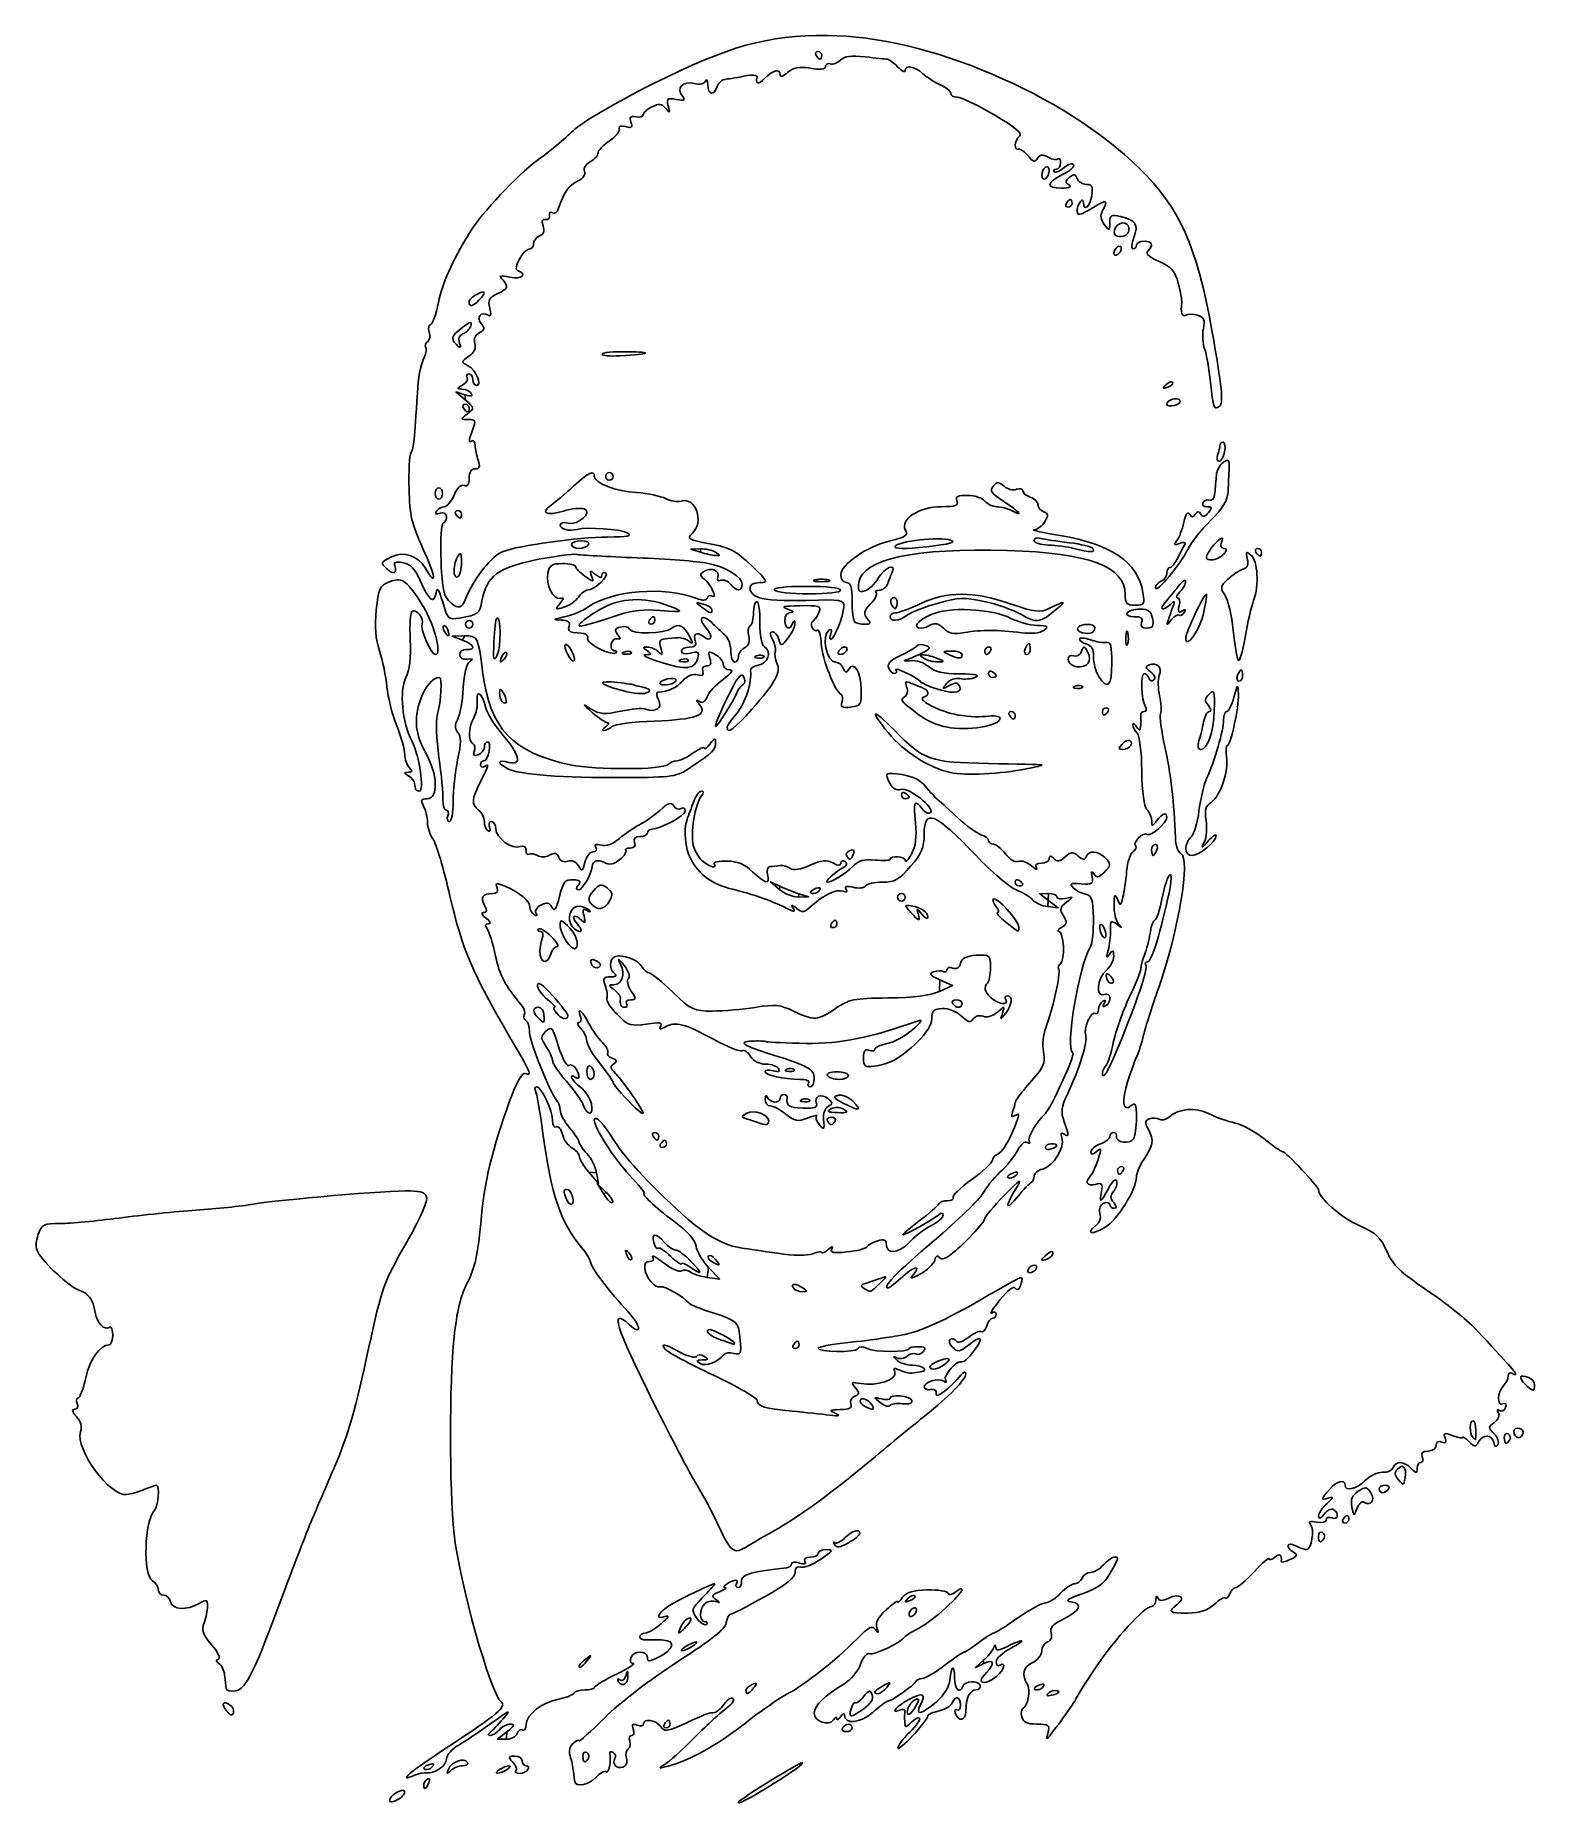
# Model space of a CAD drawing. Extents: x 785 to 1180, y 172 to 639.
import ezdxf

# ---------------------------------------------------------------- set-up
doc = ezdxf.new("R2010")
doc.units = 0
doc.layers.add('Ebene_1', color=7, linetype='CONTINUOUS')

msp = doc.modelspace()

# ---------------------------------------------------------------- linework, layer by layer
at = {"layer": 'Ebene_1', "color": 7}
for points in [[(992.25, 633.25002), (992.25, 633.25002)], [(1050.25, 601.631988), (1050.25, 601.631988)], [(1056.75, 594.25002), (1056.75, 594.25002)], [(1069.4492, 587.045996), (1069.4492, 587.045996)], [(1069.25, 581.131988), (1069.25, 581.131988)], [(901.82144, 568.678588), (901.82144, 568.678588)], [(896.61488, 557.741588), (896.61488, 557.741588)], [(934.25, 554.492812), (934.25, 554.492812)], [(1082.98336, 546.374108), (1082.98336, 546.374108)], [(898.12488, 543.776036), (895.74968, 544.516324), (898.24968, 542.383836)], [(1083.25, 541.236652), (1083.25, 541.236652)], [(899.25, 540.25002), (899.25, 540.25002)], [(1096.64304, 527.831812), (1096.64304, 527.831812)], [(935.25, 522.25002), (935.25, 522.25002)], [(892.25, 517.75002), (892.25, 517.75002)], [(895.75, 512.25002), (895.75, 512.25002)], [(930.75, 504.25002), (930.75, 504.25002)], [(1026.21912, 505.457188), (1026.21912, 505.457148)], [(960.25, 503.135028), (957.75, 503.050628), (960.25, 502.25002)], [(964.25, 502.25002), (964.25, 502.25002)], [(1063.79328, 503.18002), (1063.79328, 503.180028)], [(1094.16048, 502.08226), (1094.16024, 502.08226)], [(1106.75, 502.25002), (1106.75, 502.25002)], [(895.26528, 497.440996), (895.26528, 497.441004)], [(990.5, 494.939348), (990.5, 494.939348)], [(979.75, 492.25002), (979.75, 492.25002)], [(1080.28752, 492.893052), (1080.28752, 492.893028)], [(923.1768, 488.662204), (923.17712, 488.662204)], [(938.75, 485.76382), (938.75, 485.76382)], [(963.25, 487.133388), (963.25, 487.133388)], [(1010.83296, 488.115772), (1010.83296, 488.115812)], [(1044.88048, 485.796444), (1044.88048, 485.796484)], [(892.70888, 481.316548), (892.70888, 481.316548)], [(898.25, 483.25002), (898.25, 483.25002)], [(948.25, 484.25002), (948.25, 484.25002)], [(1000.91664, 483.916652), (1000.91664, 483.916692)], [(1024.31392, 482.186068), (1024.31392, 482.186084)], [(1060.98776, 481.00158), (1060.98776, 481.001644)], [(1076.6116, 483.75002), (1076.6116, 483.75002)], [(1083.6684, 484.500004), (1083.6684, 484.50002)], [(897.50144, 479.087716), (894.75144, 480.092108), (897.9824, 480.170988)], [(905.7764, 478.655812), (905.7764, 478.655812)], [(940.06248, 475.933196), (940.06248, 475.933132)], [(996.75, 476.25002), (996.75, 476.25002)], [(1035.25, 476.25002), (1035.25, 476.25002)], [(1045.8884, 476.75002), (1045.8884, 476.75002)], [(1072.4452, 479.75002), (1072.44496, 479.75002)], [(1088.25, 479.6289), (1088.25, 479.6289)], [(907.81432, 474.543148), (907.81432, 474.543148)], [(925.25, 475.25002), (925.25, 475.25002)], [(956.9792, 473.854124), (956.9792, 473.854188)], [(975.06248, 474.933196), (975.06248, 474.933132)], [(1019.25, 474.25002), (1019.25, 474.25002)], [(1025.75, 475.25002), (1025.75, 475.25002)], [(1059.5, 472.054532), (1059.5, 472.054508)], [(1102.09, 473.75002), (1102.09, 473.75002)], [(949.60912, 467.94246), (949.60912, 467.94246)], [(1036.25, 470.309044), (1036.25, 470.309044)], [(1059.06248, 466.933196), (1059.06248, 466.933132)], [(1065.29608, 469.50002), (1065.29608, 469.50002)], [(1101.8884, 469.75002), (1101.8884, 469.75002)], [(907.91664, 462.916692), (907.91664, 462.916692)], [(938.97512, 465.932772), (938.97512, 465.932772)], [(967.21328, 463.632772), (967.21328, 463.632772)], [(1021.75, 466.478908), (1021.75, 466.478908)], [(1041.75, 459.25002), (1041.75, 459.25002)], [(1066.25, 460.25002), (1066.25, 460.25002)], [(935.24616, 456.25002), (935.25, 456.25002)], [(967.2504, 456.000012), (967.2512, 456.00002)], [(1025.08608, 456.163572), (1025.08608, 456.163572)], [(1071.46056, 451.64506), (1071.46056, 451.64506)], [(1091.72688, 452.50002), (1091.72688, 452.50002)], [(1026.14736, 444.149204), (1026.14736, 444.149204)], [(885.12544, 439.75002), (885.12504, 439.75002)], [(1013.25, 438.309044), (1013.25, 438.309044)], [(998.8148, 422.145244), (998.8148, 422.145244)], [(1080.6116, 423.75002), (1080.6116, 423.75002)], [(1088.25, 424.12758), (1088.25, 424.12758)], [(981.1916, 414.168764), (978.75, 415.362948), (981.1108, 413.306484)], [(986.1108, 411.335972), (988.75, 411.421972), (986.1916, 412.198292), (986.1916, 412.198252)], [(991.74296, 413.238572), (991.74296, 413.238572)], [(1012.25, 411.25002), (1012.25, 411.25002)], [(1045.25, 414.690996), (1045.25, 414.690996)], [(1052.00144, 412.227388), (1049.75144, 412.205228), (1052.16928, 410.346548), (1054.58712, 408.487876), (1051.83728, 408.789724)], [(931.3748, 409.599692), (931.3748, 409.599692)], [(1015.73176, 407.27018), (1015.73176, 407.27018)], [(926.41432, 403.552044), (926.41432, 403.55206)], [(994.75, 404.25002), (994.75, 404.25002)], [(1040.75, 404.71902), (1040.75, 404.71902)], [(1065.85, 401.85002), (1065.85, 401.85002)], [(924.85936, 399.723404), (924.85936, 399.72342)], [(918.00424, 396.00002), (918.00424, 396.00002)], [(931.71896, 393.300244), (931.71896, 393.300244)], [(1023.25024, 386.42454), (1026.75024, 388.015924), (1023.39664, 389.48622)], [(1068.43336, 390.466692), (1068.43336, 390.466692)], [(940.75, 383.25002), (940.75, 383.25002)], [(1029.25, 383.25002), (1029.25, 383.25002)], [(917.45, 379.45002), (917.45, 379.45002)], [(922.25, 380.75002), (922.25, 380.75002)], [(1071.26344, 373.75002), (1071.26344, 373.75002)], [(930.25, 365.309044), (930.25, 365.309044)], [(984.9792, 365.854124), (984.9792, 365.854188)], [(993.75, 364.25002), (993.75, 364.25002)], [(988.75024, 362.249988), (988.75, 362.25002)], [(929.34176, 356.508668), (929.34176, 356.508668)], [(940.82168, 358.00002), (940.82168, 358.00002)], [(987.06248, 357.933196), (987.06248, 357.933132)], [(994.65128, 355.454748), (994.65128, 355.4547)], [(997.75, 357.064084), (997.75, 357.064084)], [(975.25, 351.908196), (975.25, 351.908204)], [(991.3808, 351.592028), (991.38112, 351.592028)], [(993.75, 352.25002), (993.75, 352.25002)], [(947.75, 348.25002), (947.75, 348.25002)], [(949.75, 346.25002), (949.75, 346.25002)], [(1051.25, 345.281404), (1051.25, 345.281404)], [(932.82648, 338.642556), (933.3208, 335.74998), (930.82208, 338.74998)], [(1041.25, 337.643028), (1041.25, 337.643028)], [(1070.25, 339.25002), (1070.25, 339.25002)], [(924.85696, 331.831812), (924.85696, 331.831812)], [(934.76488, 332.968812), (933.00888, 335.75002), (935.32392, 333.527796)], [(934.76488, 332.968812), (934.76488, 332.968812)], [(1053.25, 317.479452), (1053.25, 317.479452)], [(940.81432, 316.956892), (940.81432, 316.956892)], [(957.47248, 313.80674), (957.47248, 313.806724)], [(962.0344, 311.044036), (965.31736, 310.586756), (962.36912, 313.668404)], [(964.22992, 315.774188), (964.22992, 315.774188)], [(1048.75, 313.25002), (1048.75, 313.25002)], [(987.25, 308.25002), (987.25, 308.25002)], [(1007.54184, 309.397508), (1007.54184, 309.397508)], [(965.5, 294.597428), (965.5, 294.597428)], [(986.25, 293.25002), (986.25, 293.25002)], [(1020.81184, 287.1499), (1020.81184, 287.1499)], [(1177.77384, 282.869068), (1177.77384, 282.869068)], [(1003.27896, 277.210956), (1003.27896, 277.210956)], [(1007.74368, 277.960236), (1007.74368, 277.960236)], [(1164.75, 270.75002), (1164.75, 270.75002)], [(1172.25, 268.809044), (1172.25, 268.809044)], [(1174.88616, 269.755764), (1174.88616, 269.755764)], [(1144.3424, 257.627388), (1144.3424, 257.627388)], [(1139.25, 255.25002), (1139.25, 255.25002)], [(1132.04728, 250.5301), (1132.04728, 250.5301)], [(1002.24384, 243.50002), (1002.24368, 243.50002)], [(1123.25, 242.809044), (1123.25, 242.809044)], [(1129.75, 247.25002), (1129.75, 247.25002)], [(1014.98336, 226.374108), (1014.98336, 226.374108)], [(1015.25, 222.131988), (1015.25, 222.131988)], [(955.25, 219.25002), (955.25, 219.25002)], [(930.3776, 210.00002), (930.3776, 210.00002)], [(955.25, 212.679652), (955.25, 212.679652)], [(1035, 209.22874), (1032.75, 208.137092), (1034.84488, 209.97826)], [(835.1224, 202.638692), (835.1224, 202.638692)], [(938.66456, 204.388244), (938.66456, 204.38822)], [(974.26904, 202.772908), (974.26904, 202.772908)], [(1009.3776, 202.91374), (1009.3776, 202.91374)], [(1034.25, 204.821452), (1034.25, 204.821452)], [(1050.74296, 203.238572), (1050.74296, 203.238572)], [(1054.38672, 202.03778), (1054.38672, 202.03778)], [(835.32096, 196.664532), (835.32096, 196.664532)], [(1003.30048, 197.285684), (1003.30048, 197.285948)], [(1017.26776, 198.283212), (1017.26776, 198.283212)], [(952.25, 193.25002), (952.25, 193.25002)], [(997.75, 192.25002), (997.75, 192.25002)], [(909.03136, 189.272308), (906.75, 189.294468), (909.25, 191.249996)], [(1012.29256, 186.881364), (1012.29264, 186.881364)], [(889.74296, 182.238572), (889.74296, 182.238572)], [(930.70728, 184.180916), (930.70728, 184.180916)], [(893.75992, 181.401476), (893.75992, 181.401476)], [(907.25, 181.25002), (907.25, 181.25002)], [(911.58552, 180.918868), (911.58552, 180.918868)], [(927.122, 177.999596), (927.1224, 178.00002)], [(878.25, 173.179652), (878.25, 173.179652)], [(887.25, 177.191004), (887.25, 177.190996)], [(970.25, 172.610588), (970.25, 172.610588)]]:
    msp.add_lwpolyline(points, close=True, dxfattribs=at)
for points in [[(947.71472, 625.729668), (967.89592, 635.832132), (977.63192, 638.532116), (993.7496, 638.495964)], [(993.7496, 638.495964), (1019.95744, 638.437164), (1055.95448, 623.110284), (1076.02984, 603.462588)], [(981.2496, 628.095028), (981.2496, 629.85246), (979.47776, 629.478148), (977.2496, 627.250012)], [(989.22408, 629.870084), (986.1216, 630.366196), (984.74584, 630.104076), (983.22408, 628.726916)], [(993.2496, 630.321532), (993.2496, 629.602756), (991.86608, 629.447604), (989.22408, 629.870084)], [(991.19096, 634.25002), (990.60856, 634.25002), (990.41008, 633.80002), (990.75, 633.25002)], [(990.75, 633.25002), (991.08992, 632.70002), (991.56648, 632.25002), (991.80904, 632.25002)], [(992.25, 633.25002), (992.25, 633.80002), (991.77344, 634.25002), (991.19096, 634.25002)], [(991.80904, 632.25002), (992.0516, 632.25002), (992.25, 632.70002), (992.25, 633.25002)], [(994.49064, 631.002988), (993.80808, 631.230516), (993.2496, 630.923868), (993.2496, 630.321532)], [(997.15744, 632.014956), (996.37328, 631.230844), (995.17328, 630.77546), (994.49064, 631.002988)], [(1003.66632, 632.869588), (999.98424, 633.283212), (998.19008, 633.047636), (997.15744, 632.014956)], [(1009.4996, 632.274284), (1009.08712, 632.287644), (1006.46216, 632.555524), (1003.66632, 632.869588)], [(1012.2496, 630.250012), (1011.1496, 631.350012), (1009.91208, 632.260932), (1009.4996, 632.274284)], [(1014.2496, 629.250012), (1014.2496, 628.700012), (1013.3496, 629.150012), (1012.2496, 630.250012)], [(1018.81104, 628.492836), (1016.68496, 630.419964), (1014.2496, 630.824228), (1014.2496, 629.250012)], [(926.71472, 613.40302), (929.15112, 615.737444), (937.24752, 620.489908), (947.71472, 625.729668)], [(958.55952, 625.887076), (955.61264, 626.626684), (953.74208, 624.566452), (955.47008, 622.484396)], [(961.58792, 626.501732), (961.26872, 625.710892), (960.15896, 625.485652), (958.55952, 625.887076)], [(962.17064, 625.500012), (962.12744, 626.737516), (961.86496, 627.188284), (961.58792, 626.501732)], [(964.6816, 625.035724), (963.88184, 622.515972), (962.26488, 622.814964), (962.17064, 625.500012)], [(966.99896, 626.994964), (966.03616, 626.899524), (964.99328, 626.017868), (964.6816, 625.035724)], [(972.03936, 627.828588), (970.23, 627.465532), (967.96184, 627.090404), (966.99896, 626.994964)], [(975.17096, 627.619348), (975.258, 628.097484), (973.8488, 628.191644), (972.03936, 627.828588)], [(977.2496, 627.250012), (975.38952, 625.3899), (974.7848, 625.49734), (975.17096, 627.619348)], [(983.22408, 628.726916), (982.09584, 627.705884), (981.2496, 627.43506), (981.2496, 628.095028)], [(1023.4996, 625.514276), (1021.98712, 626.186044), (1019.87728, 627.526396), (1018.81104, 628.492836)], [(1026.2496, 623.271452), (1026.2496, 623.833244), (1025.01208, 624.842516), (1023.4996, 625.514276)], [(951.05136, 619.300676), (949.9928, 620.561636), (949.31752, 620.631956), (947.43664, 619.677052)], [(953.86368, 621.643556), (951.4668, 622.078196), (951.22112, 621.880316), (951.75216, 619.942716)], [(955.47008, 622.484396), (956.35712, 621.4155), (956.0392, 621.24906), (953.86368, 621.643556)], [(1027.9996, 622.231948), (1027.03712, 622.241868), (1026.2496, 622.70966), (1026.2496, 623.271452)], [(1037.60464, 617.637004), (1033.2844, 620.154292), (1028.96208, 622.222012), (1027.9996, 622.231948)], [(943.21192, 617.061556), (941.72832, 617.298972), (941.4224, 616.963324), (941.92608, 615.650812)], [(945.14112, 617.626388), (945.15152, 617.14438), (944.28264, 616.890204), (943.21192, 617.061556)], [(947.43664, 619.677052), (946.16448, 619.031188), (945.13152, 618.108396), (945.14112, 617.626388)], [(951.75216, 619.942716), (952.2736, 618.040164), (952.18088, 617.955204), (951.05136, 619.300676)], [(1044.35464, 611.955068), (1045.16144, 612.761812), (1043.3392, 614.295668), (1037.60464, 617.637004)], [(917.16144, 605.514916), (920.23496, 607.763836), (924.53392, 611.313476), (926.71472, 613.40302)], [(938.82936, 613.886828), (939.066, 613.26158), (937.90856, 611.850012), (936.25744, 610.750012)], [(940.49312, 614.476084), (939.1676, 614.822716), (938.55712, 614.606484), (938.82936, 613.886828)], [(941.92608, 615.650812), (942.45312, 614.277316), (942.16288, 614.03942), (940.49312, 614.476084)], [(1044.17904, 608.500012), (1042.8876, 608.152628), (1043.01264, 610.613044), (1044.35464, 611.955068)], [(933.25248, 607.535196), (933.25248, 606.867044), (932.31472, 605.820036), (931.17208, 605.208508)], [(936.25744, 610.750012), (934.60632, 609.650012), (933.25408, 608.203348), (933.25248, 607.535196)], [(1046.66, 606.750012), (1045.80664, 607.850012), (1044.69024, 608.637516), (1044.17904, 608.500012)], [(1049.10344, 606.10326), (1048.38744, 605.016828), (1047.90568, 605.144348), (1046.66, 606.750012)], [(1051.99096, 606.388444), (1050.48552, 607.194132), (1049.77616, 607.124076), (1049.10344, 606.10326)], [(899.53608, 586.74998), (902.4624, 591.57274), (912.03376, 601.762932), (917.16144, 605.514916)], [(929.65232, 602.6429), (929.99688, 601.74506), (929.30376, 600.77618), (927.83976, 600.109132)], [(931.17208, 605.208508), (929.95624, 604.557828), (929.32592, 603.493628), (929.65232, 602.6429)], [(1050.25, 601.631988), (1050.25, 602.456988), (1050.7, 603.4101), (1051.25, 603.75002)], [(1051.25, 603.75002), (1051.8, 604.08994), (1052.25, 603.69306), (1052.25, 602.868052)], [(1052.25, 602.868052), (1052.25, 602.043052), (1051.8, 601.08994), (1051.25, 600.75002)], [(1055.4996, 598.265324), (1051.26408, 598.245324), (1051.36544, 599.736628), (1055.7408, 601.812852)], [(1054.61816, 605.95186), (1054.2708, 605.604548), (1053.08856, 605.801004), (1051.99096, 606.388444)], [(1053.5768, 602.589476), (1053.21352, 602.952772), (1053.44128, 603.250012), (1054.08296, 603.250012)], [(1056.14416, 603.65462), (1055.09544, 602.7055), (1053.94008, 602.22618), (1053.5768, 602.589476)], [(1054.08296, 603.250012), (1054.72464, 603.250012), (1055.2496, 604.000012), (1055.2496, 604.916676)], [(1055.2496, 604.916676), (1055.2496, 605.833348), (1054.96544, 606.29918), (1054.61816, 605.95186)], [(1055.7408, 601.812852), (1057.66096, 602.72402), (1058.96624, 603.899452), (1058.64152, 604.424916)], [(1058.64152, 604.424916), (1058.30704, 604.966124), (1057.2244, 604.632188), (1056.14416, 603.65462)], [(1059.60144, 600.775532), (1059.14024, 601.977452), (1058.71256, 602.049212), (1057.58552, 601.113804)], [(1076.02984, 603.462588), (1086.65264, 593.066132), (1091.13896, 583.036876), (1095.13624, 560.74998)], [(927.83976, 600.109132), (925.59472, 599.086244), (924.16584, 597.033308), (922.84736, 592.936628)], [(1051.25, 600.75002), (1050.7, 600.4101), (1050.25, 600.80698), (1050.25, 601.631988)], [(1057.45224, 599.103596), (1058.28616, 598.574596), (1057.58872, 598.275172), (1055.4996, 598.265324)], [(1057.58552, 601.113804), (1056.43032, 600.155092), (1056.40464, 599.76814), (1057.45224, 599.103596)], [(1062.04504, 599.250012), (1061.02304, 599.250012), (1059.92344, 599.9365), (1059.60144, 600.775532)], [(1063.46288, 596.250012), (1063.81736, 598.665004), (1063.54128, 599.250012), (1062.04504, 599.250012)], [(922.84736, 592.936628), (922.52632, 591.939268), (921.79944, 591.41022), (921.23192, 591.760956)], [(1057.19096, 593.25002), (1056.60856, 593.25002), (1056.41008, 593.70002), (1056.75, 594.25002)], [(1056.75, 594.25002), (1057.08992, 594.80002), (1057.56648, 595.25002), (1057.80904, 595.25002)], [(1058.25, 594.25002), (1058.25, 593.70002), (1057.77344, 593.25002), (1057.19096, 593.25002)], [(1057.80904, 595.25002), (1058.0516, 595.25002), (1058.25, 594.80002), (1058.25, 594.25002)], [(1063.9996, 593.239052), (1060.11048, 590.867812), (1059.35736, 590.778276), (1059.64248, 592.721068)], [(1059.64248, 592.721068), (1059.91472, 594.576116), (1061.2496, 595.984468), (1061.2496, 594.416676)], [(1061.2496, 594.416676), (1061.2496, 591.923548), (1063.04632, 593.411844), (1063.46288, 596.250012)], [(1066.28832, 592.322412), (1067.82528, 595.194124), (1067.4516, 595.343772), (1063.9996, 593.239052)], [(918.7432, 588.270204), (919.17472, 586.9107), (918.86928, 586.041292), (917.81856, 585.6381)], [(919.42424, 590.025132), (918.51352, 590.214188), (918.30048, 589.665196), (918.7432, 588.270204)], [(920.4748, 591.07434), (920.62592, 590.345956), (920.1532, 589.87382), (919.42424, 590.025132)], [(921.23192, 591.760956), (920.6644, 592.1117), (920.32368, 591.802716), (920.4748, 591.07434)], [(1066.75656, 588.638156), (1065.7536, 589.962972), (1065.61392, 591.062164), (1066.28832, 592.322412)], [(1068.21784, 589.10842), (1068.18744, 586.848932), (1068.126, 586.829212), (1066.75656, 588.638156)], [(1070.9996, 590.78766), (1068.58976, 591.382812), (1068.24568, 591.175092), (1068.21784, 589.10842)], [(1069.4492, 587.045996), (1069.91344, 589.456444), (1073.25, 589.886732), (1073.25, 587.536148)], [(1074.5504, 585.236044), (1075.83848, 588.648396), (1075.12128, 589.769732), (1070.9996, 590.78766)], [(891.14368, 568.117012), (892.1392, 573.17734), (894.55504, 578.540988), (899.53608, 586.74998)], [(916.2496, 583.64302), (916.2496, 582.876868), (915.81, 582.250012), (915.27264, 582.250012)], [(917.81856, 585.6381), (916.9556, 585.306964), (916.2496, 584.40918), (916.2496, 583.64302)], [(1071.18776, 585.520284), (1069.7516, 585.412108), (1069.22376, 585.875348), (1069.4492, 587.045996)], [(1073.25, 587.536148), (1073.25, 586.373788), (1072.47616, 585.617332), (1071.18776, 585.520284)], [(1074.33648, 582.250012), (1073.83336, 582.250012), (1073.92944, 583.59094), (1074.5504, 585.236044)], [(1075.2496, 583.250012), (1075.2496, 582.700012), (1074.83872, 582.250012), (1074.33648, 582.250012)], [(1077.2496, 584.250012), (1076.1496, 584.250012), (1075.2496, 583.800012), (1075.2496, 583.250012)], [(1078.2444, 581.644772), (1079.82192, 583.222292), (1079.42944, 584.250012), (1077.2496, 584.250012)], [(915.27264, 582.250012), (913.59136, 582.250012), (910.60584, 576.964596), (912.0208, 576.492956)], [(1069.25, 581.131988), (1069.25, 581.681988), (1069.7, 582.4101), (1070.25, 582.75002)], [(1070.25, 580.75002), (1069.7, 580.4101), (1069.25, 580.581988), (1069.25, 581.131988)], [(1070.25, 582.75002), (1070.8, 583.08994), (1071.25, 582.918052), (1071.25, 582.368052)], [(1071.25, 582.368052), (1071.25, 581.818052), (1070.8, 581.08994), (1070.25, 580.75002)], [(1081.22272, 578.881964), (1078.55312, 580.05978), (1077.57072, 580.971116), (1078.2444, 581.644772)], [(1086.26936, 573.176596), (1085.40184, 576.398372), (1084.47376, 577.447628), (1081.22272, 578.881964)], [(907.9996, 574.155364), (909.78472, 572.291228), (909.58048, 571.721788), (906.64752, 570.385444)], [(909.9996, 574.775908), (907.34296, 575.3357), (906.97784, 575.222404), (907.9996, 574.155364)], [(912.0208, 576.492956), (914.78968, 575.56998), (913.0888, 574.124988), (909.9996, 574.775908)], [(901.25, 570.25002), (900.15, 569.661316), (899.25, 568.745484), (899.25, 568.214836)], [(901.82144, 568.678588), (903.86584, 570.72302), (903.58368, 571.498972), (901.25, 570.25002)], [(906.64752, 570.385444), (904.51176, 569.412316), (904.16048, 568.741276), (904.6876, 566.64114)], [(1087.17256, 567.989396), (1087.2604, 568.671068), (1086.85408, 571.0053), (1086.26936, 573.176596)], [(889.05208, 562.24998), (889.5676, 562.24998), (890.5088, 564.89014), (891.14368, 568.117012)], [(899.25, 568.214836), (899.25, 566.852492), (900.15936, 567.016492), (901.82144, 568.678588)], [(904.28968, 564.725244), (902.45376, 565.859884), (901.02624, 564.224068), (902.40384, 562.564212)], [(904.6876, 566.64114), (905.10328, 564.9849), (904.96296, 564.309156), (904.28968, 564.725244)], [(1088.25856, 564.75554), (1087.28016, 564.150884), (1086.84464, 565.447804), (1087.17256, 567.989396)], [(1091.36344, 564.71386), (1090.21064, 565.079724), (1088.81344, 565.098468), (1088.25856, 564.75554)], [(1092.87936, 561.148876), (1093.34872, 563.495548), (1093.0596, 564.175516), (1091.36344, 564.71386)], [(888.274, 557.764956), (888.85528, 558.124252), (889.05736, 559.28034), (888.72288, 560.33406)], [(888.72288, 560.33406), (888.38848, 561.387852), (888.53664, 562.24998), (889.05208, 562.24998)], [(896.0796, 560.37206), (894.77432, 559.254444), (894.60176, 558.531076), (895.40872, 557.558812)], [(899.6612, 561.879276), (900.27216, 563.471308), (899.14552, 562.997196), (896.0796, 560.37206)], [(897.56896, 559.818908), (898.40848, 560.141068), (899.35, 561.068236), (899.6612, 561.879276)], [(901.90856, 560.07902), (900.80392, 559.460852), (900.37672, 558.424964), (900.74616, 557.260796)], [(902.40384, 562.564212), (903.42752, 561.330708), (903.33744, 560.878668), (901.90856, 560.07902)], [(1093.21448, 555.842436), (1092.7112, 557.166116), (1092.5604, 559.554012), (1092.87936, 561.148876)], [(1095.13624, 560.74998), (1097.7984, 545.907012), (1098.23976, 541.361916), (1097.08792, 540.650036)], [(887.14696, 553.05818), (887.80432, 554.286356), (888.08896, 555.700836), (887.77952, 556.201468)], [(887.77952, 556.201468), (887.47016, 556.7021), (887.69264, 557.405668), (888.274, 557.764956)], [(895.40872, 557.558812), (896.84416, 555.829196), (897.32096, 555.90146), (896.61488, 557.741588)], [(896.61488, 557.741588), (896.29456, 558.576332), (896.71464, 559.4911), (897.56896, 559.818908)], [(900.74616, 557.260796), (901.12904, 556.054412), (900.5936, 554.903916), (899.19232, 553.922468)], [(934.25, 554.492812), (934.25, 554.909276), (937.28752, 555.18874), (941, 555.113836)], [(1094.77656, 547.09286), (1094.42064, 550.581452), (1093.71768, 554.518756), (1093.21448, 555.842436)], [(885.57984, 544.287508), (885.78448, 547.883196), (886.48968, 551.829996), (887.14696, 553.05818)], [(899.19232, 553.922468), (897.08512, 552.446524), (897.0828, 552.409668), (899.02704, 551.369124)], [(899.02704, 551.369124), (901.0748, 550.27322), (902.74792, 546.250012), (901.156, 546.250012)], [(939, 554.035132), (936.38752, 553.870396), (934.25, 554.076332), (934.25, 554.492812)], [(941, 555.113836), (947.9948, 554.972716), (947.2172, 554.553284), (939, 554.035132)], [(897.52064, 546.341884), (895.90912, 545.4037), (895.90192, 545.308092), (897.44064, 545.28042)], [(898.7116, 548.311476), (899.03064, 547.795276), (898.49472, 546.908964), (897.52064, 546.341884)], [(899.19056, 549.250012), (898.60816, 549.250012), (898.39256, 548.827668), (898.7116, 548.311476)], [(900.2496, 547.750012), (900.2496, 548.575012), (899.77304, 549.250012), (899.19056, 549.250012)], [(901.156, 546.250012), (900.65744, 546.250012), (900.2496, 546.925012), (900.2496, 547.750012)], [(1083.54312, 545.814308), (1082.11792, 545.271628), (1082.00304, 545.386492), (1082.98336, 546.374108)], [(1082.98336, 546.374108), (1083.66168, 547.057524), (1084.46856, 547.36478), (1084.77648, 547.056892)], [(1084.77648, 547.056892), (1085.08432, 546.749004), (1084.52936, 546.189844), (1083.54312, 545.814308)], [(1097.08792, 540.650036), (1095.63848, 539.754228), (1095.48032, 540.195012), (1094.77656, 547.09286)], [(883.9108, 528.510764), (884.64784, 529.703276), (884.86856, 531.790076), (885.57984, 544.287508)], [(898.19096, 541.25002), (897.60856, 541.25002), (897.41008, 540.80002), (897.75, 540.25002)], [(897.44064, 545.28042), (898.37064, 545.2637), (899.43952, 544.751804), (899.81584, 544.142884)], [(899.81584, 544.142884), (900.28608, 543.382084), (899.75744, 543.267324), (898.12488, 543.776036)], [(899.25, 540.25002), (899.25, 540.80002), (898.77344, 541.25002), (898.19096, 541.25002)], [(898.24968, 542.383836), (900.6976, 540.295756), (900.7092, 540.220092), (898.80856, 538.750684)], [(1083.25, 541.236652), (1083.25, 542.41158), (1086.0984, 543.304308), (1086.70672, 542.320044)], [(1085.23872, 540.957332), (1084.14496, 540.671292), (1083.25, 540.796988), (1083.25, 541.236652)], [(1086.70672, 542.320044), (1086.9932, 541.856588), (1086.33256, 541.243372), (1085.23872, 540.957332)], [(898.80856, 538.750684), (896.90736, 537.280916), (896.912, 537.250012), (899.03376, 537.250012)], [(897.75, 540.25002), (898.08992, 539.70002), (898.56648, 539.25002), (898.80904, 539.25002)], [(898.80904, 539.25002), (899.0516, 539.25002), (899.25, 539.70002), (899.25, 540.25002)], [(899.03376, 537.250012), (900.946, 537.250012), (901.08576, 536.949132), (900.22488, 534.684916)], [(900.22488, 534.684916), (899.04424, 531.57962), (899.00736, 530.982228), (900.03536, 531.617572)], [(900.03536, 531.617572), (900.46752, 531.884652), (900.83552, 531.348708), (900.8532, 530.426596)], [(883.38208, 519.030684), (883.2652, 523.5851), (883.50312, 527.85114), (883.9108, 528.510764)], [(900.8532, 530.426596), (900.8708, 529.504476), (901.22264, 527.737516), (901.63488, 526.500012)], [(1097.0264, 526.25002), (1096.48168, 526.25002), (1096.3092, 526.96182), (1096.64304, 527.831812)], [(1096.64304, 527.831812), (1096.97688, 528.701788), (1097.25, 529.826788), (1097.25, 530.331812)], [(1098.49472, 528.75002), (1098.23192, 527.37502), (1097.5712, 526.25002), (1097.0264, 526.25002)], [(1097.25, 530.331812), (1097.25, 530.83682), (1097.6376, 531.25002), (1098.11136, 531.25002)], [(1098.11136, 531.25002), (1098.58504, 531.25002), (1098.7576, 530.12502), (1098.49472, 528.75002)], [(900.81704, 524.250012), (899.81712, 524.250012), (899.24968, 523.35622), (899.24968, 521.781396)], [(901.63488, 526.500012), (902.1996, 524.804892), (901.99792, 524.250012), (900.81704, 524.250012)], [(926.78032, 519.629868), (930.8608, 523.303708), (932.24968, 523.975548), (932.24968, 522.275692)], [(935.25, 522.25002), (935.25, 522.80002), (935.7, 523.25002), (936.25, 523.25002)], [(936.25, 523.25002), (936.8, 523.25002), (937.25, 522.80002), (937.25, 522.25002)], [(1095.93752, 517.877364), (1096.04064, 519.182332), (1096.20936, 521.301916), (1096.31248, 522.587564)], [(1096.31248, 522.587564), (1096.4156, 523.873188), (1097.24712, 525.391644), (1098.16024, 525.961892)], [(1098.16024, 525.961892), (1099.55648, 526.83386), (1099.79992, 526.581468), (1099.69144, 524.374372)], [(1099.69144, 524.374372), (1099.62024, 522.930988), (1099.49216, 520.23794), (1099.40624, 518.38982)], [(886.98488, 503.396028), (884.10456, 509.643732), (883.56264, 511.995492), (883.38208, 519.030684)], [(891.25, 519.25002), (890.7, 519.25002), (890.25, 518.57502), (890.25, 517.75002)], [(892.25, 517.75002), (892.25, 518.57502), (891.8, 519.25002), (891.25, 519.25002)], [(897.89256, 519.83354), (897.05424, 520.155236), (896.05224, 519.187572), (895.27128, 517.302164)], [(899.24968, 521.781396), (899.24968, 520.11346), (898.80952, 519.481692), (897.89256, 519.83354)], [(920.84064, 514.676068), (921.92432, 515.4351), (924.59712, 517.664308), (926.78032, 519.629868)], [(932.24968, 522.275692), (932.24968, 520.510532), (937.99096, 518.290124), (943.41672, 517.956924)], [(936.25, 521.25002), (935.7, 521.25002), (935.25, 521.70002), (935.25, 522.25002)], [(937.25, 522.25002), (937.25, 521.70002), (936.8, 521.25002), (936.25, 521.25002)], [(943.41672, 517.956924), (946.34984, 517.776804), (949.77912, 517.069124), (951.03744, 516.384324)], [(1040.23384, 515.642028), (1036.91824, 517.836204), (1036.43848, 518.540812), (1037.48384, 519.681452)], [(1037.48384, 519.681452), (1038.56024, 520.856028), (1038.99056, 520.848692), (1040.35536, 519.632412)], [(1040.35536, 519.632412), (1041.23832, 518.845564), (1042.70088, 518.485764), (1043.60536, 518.832868)], [(1043.60536, 518.832868), (1044.50992, 519.179972), (1045.25, 518.996148), (1045.25, 518.424372)], [(1045.25, 518.424372), (1045.25, 517.852588), (1046.15, 517.099124), (1047.25, 516.749988)], [(1094.60112, 515.945532), (1095.24168, 515.699732), (1095.83296, 516.55446), (1095.93752, 517.877364)], [(1099.40624, 518.38982), (1099.28808, 515.848724), (1098.1644, 513.959364), (1094.79664, 510.639252)], [(890.25, 517.75002), (890.25, 516.92502), (890.7, 516.25002), (891.25, 516.25002)], [(892.68736, 514.250012), (891.96152, 514.250012), (891.04232, 513.72354), (890.64464, 513.080068)], [(891.25, 516.25002), (891.8, 516.25002), (892.25, 516.92502), (892.25, 517.75002)], [(891.5856, 512.548692), (893.35016, 513.225804), (894.01312, 510.8399), (892.34664, 509.809964)], [(895.27128, 517.302164), (894.57592, 515.623484), (893.4132, 514.250012), (892.68736, 514.250012)], [(895.75, 512.25002), (895.41008, 512.80002), (895.60856, 513.25002), (896.19096, 513.25002)], [(896.19096, 513.25002), (896.77344, 513.25002), (897.25, 512.80002), (897.25, 512.25002)], [(924.13856, 513.098572), (919.6964, 511.767668), (917.90896, 512.622652), (920.84064, 514.676068)], [(929.56768, 513.681476), (928.7276, 514.003828), (926.28448, 513.741556), (924.13856, 513.098572)], [(925.32384, 509.940852), (927.99568, 509.242148), (931.98136, 512.755244), (929.56768, 513.681476)], [(951.03744, 516.384324), (952.29568, 515.699508), (954.14464, 515.3993), (955.14624, 515.717188)], [(955.14624, 515.717188), (958.9964, 516.93918), (961.3248, 510.21062), (958.08984, 507.210948)], [(1014.2808, 508.192508), (1012.8052, 510.94962), (1018.00072, 514.25002), (1023.81648, 514.25002)], [(1023.81648, 514.25002), (1027.53672, 514.25002), (1028.34912, 514.549292), (1027.8884, 515.75002)], [(1027.8884, 515.75002), (1027.44744, 516.89918), (1028.09544, 517.25002), (1030.65896, 517.25002)], [(1030.65896, 517.25002), (1032.49936, 517.25002), (1034.56528, 516.57502), (1035.25, 515.75002)], [(1035.25, 515.75002), (1035.93472, 514.92502), (1037.36936, 514.25002), (1038.43816, 514.25002)], [(1038.43816, 514.25002), (1039.50704, 514.25002), (1041.25192, 513.784188), (1042.31576, 513.214844)], [(1042.31576, 513.214844), (1045.66168, 511.42414), (1044.42, 512.871732), (1040.23384, 515.642028)], [(1047.25, 516.749988), (1048.35, 516.40086), (1049.25, 515.518684), (1049.25, 514.789588)], [(1049.25, 514.789588), (1049.25, 514.0605), (1049.9352, 513.201036), (1050.77264, 512.879668)], [(1093.81344, 514.250036), (1092.87552, 514.250036), (1092.42392, 514.72242), (1092.79216, 515.318212)], [(1092.79216, 515.318212), (1093.1552, 515.905708), (1093.96928, 516.188004), (1094.60112, 515.945532)], [(1094.21072, 512.702708), (1095.28304, 513.994812), (1095.21752, 514.250036), (1093.81344, 514.250036)], [(890.64464, 513.080068), (890.15848, 512.29342), (890.46672, 512.119332), (891.5856, 512.548692)], [(892.34664, 509.809964), (891.37096, 509.206948), (891.68016, 494.619708), (892.73936, 491.282444)], [(896.80904, 511.25002), (896.56648, 511.25002), (896.08992, 511.70002), (895.75, 512.25002)], [(897.25, 512.25002), (897.25, 511.70002), (897.0516, 511.25002), (896.80904, 511.25002)], [(923.24968, 509.366644), (923.24968, 510.00426), (924.13944, 510.250588), (925.32384, 509.940852)], [(927.74968, 508.276068), (925.63536, 507.72022), (923.24968, 508.298388), (923.24968, 509.366644)], [(940.90192, 507.384804), (939.24984, 508.34506), (930.31512, 508.950532), (927.74968, 508.276068)], [(1051.03208, 510.272684), (1050.33736, 509.160204), (1049.08968, 508.204188), (1048.25944, 508.148212)], [(1050.77264, 512.879668), (1052.04072, 512.393068), (1052.08408, 511.957196), (1051.03208, 510.272684)], [(1085.88456, 505.31282), (1086.50856, 506.1033), (1087.34496, 508.27246), (1087.7432, 510.133188)], [(1087.7432, 510.133188), (1088.20616, 512.29602), (1088.74384, 513.069092), (1089.23368, 512.276428)], [(1094.79664, 510.639252), (1092.34728, 508.224548), (1089.64096, 504.786652), (1088.78256, 502.999468)], [(1089.23368, 512.276428), (1089.83168, 511.30886), (1090.16472, 511.303068), (1090.75, 512.250028)], [(1090.75, 512.250028), (1091.31024, 513.15646), (1091.68048, 513.1715), (1092.21328, 512.309468)], [(1092.21328, 512.309468), (1092.72464, 511.482028), (1093.29, 511.59334), (1094.21072, 512.702708)], [(908.19344, 502.440444), (912.23704, 504.012172), (928.07944, 506.209508), (935.74968, 506.262484)], [(928.80904, 505.25002), (927.4016, 505.25002), (926.25, 504.80002), (926.25, 504.25002)], [(926.25, 504.25002), (926.25, 503.70002), (927.12344, 503.25002), (928.19096, 503.25002)], [(928.19096, 503.25002), (929.25856, 503.25002), (930.41008, 503.70002), (930.75, 504.25002)], [(930.75, 504.25002), (931.10056, 504.81718), (930.2604, 505.25002), (928.80904, 505.25002)], [(935.74968, 506.262484), (941.23376, 506.300404), (942.34952, 506.543404), (940.90192, 507.384804)], [(958.08984, 507.210948), (956.57536, 505.806628), (956.97816, 505.567932), (962.69024, 504.484356)], [(962.69024, 504.484356), (967.96976, 503.482844), (969.69, 502.58818), (973.67144, 498.773412)], [(997.25, 496.243748), (997.25, 498.995908), (1004.1744, 503.792508), (1010.25232, 505.25058)], [(1010.25232, 505.25058), (1014.52064, 506.274532), (1015.08624, 506.687564), (1014.2808, 508.192508)], [(1026.21912, 505.457148), (1023.51912, 506.455948), (1012.03616, 505.1167), (1011.58184, 503.75002)], [(1019.82472, 503.70026), (1026.07488, 504.39282), (1027.80864, 504.869188), (1026.21912, 505.457188)], [(1048.25944, 508.148212), (1047.42928, 508.092212), (1050.51872, 507.4147), (1055.12504, 506.64258)], [(1050, 505.899324), (1049.03752, 506.166332), (1048.25, 505.904124), (1048.25, 505.317412)], [(1048.25, 505.317412), (1048.25, 504.73034), (1049.93752, 504.19678), (1052, 504.131708)], [(1057.48424, 504.761948), (1054.3304, 505.120492), (1050.96248, 505.632308), (1050, 505.899324)], [(1052, 504.131708), (1054.06248, 504.066588), (1057.1, 503.669868), (1058.75, 503.25002)], [(1055.12504, 506.64258), (1068.6404, 504.3771), (1075.67792, 499.55042), (1076.9568, 491.66922)], [(1063.79328, 503.180028), (1063.47712, 503.69154), (1060.63808, 504.403404), (1057.48424, 504.761948)], [(1084.08952, 498.25002), (1084.80032, 498.25002), (1085.6924, 499.65746), (1088.05144, 504.5007)], [(1086.5836, 504.5635), (1085.09336, 504.004396), (1084.96248, 504.1447), (1085.88456, 505.31282)], [(1088.05144, 504.5007), (1088.25256, 504.913572), (1087.592, 504.94182), (1086.5836, 504.5635)], [(1094.16024, 502.08226), (1094.69952, 503.090004), (1095.85072, 504.503652), (1096.71832, 505.223708)], [(1096.71832, 505.223708), (1098.05888, 506.336308), (1098.2012, 506.28642), (1097.66592, 504.89146)], [(1097.66592, 504.89146), (1097.2924, 503.91806), (1097.5364, 503.25002), (1098.26544, 503.25002)], [(877.51152, 497.84514), (875.86184, 499.494812), (875.8736, 499.524788), (878.76024, 501.021532)], [(878.76024, 501.021532), (881.90144, 502.65026), (885.73352, 501.393492), (887.6816, 498.095708)], [(881.80928, 499.483228), (879.90656, 499.84698), (879.2748, 499.626508), (879.62264, 498.720092)], [(886.39584, 494.652228), (884.982, 497.848468), (883.78928, 499.10474), (881.80928, 499.483228)], [(887.6816, 498.095708), (890.86288, 492.710252), (890.44472, 495.89126), (886.98488, 503.396028)], [(895.26528, 497.441004), (895.27408, 498.710956), (895.71688, 500.42502), (896.25, 501.25002)], [(896.25, 501.25002), (896.9876, 502.391388), (897.22304, 501.987108), (897.23472, 499.559044)], [(897.23472, 499.559044), (897.24272, 497.803996), (896.8, 496.08994), (896.25, 495.75002)], [(898.67552, 490.726732), (900.80984, 495.835012), (905.24624, 501.294908), (908.19344, 502.440444)], [(916.77288, 500.214492), (906.84416, 498.22862), (903.86456, 495.954828), (902.62744, 489.42006)], [(927.56056, 501.675612), (926.56456, 501.8595), (921.71008, 501.201988), (916.77288, 500.214492)], [(920.01024, 496.777732), (920.402, 498.827188), (921.06152, 499.25002), (923.86624, 499.25002)], [(923.86624, 499.25002), (925.72712, 499.25002), (927.26384, 498.912524), (927.28112, 498.50002)], [(943.56056, 500.777868), (935.75656, 501.08774), (928.55656, 501.491724), (927.56056, 501.675612)], [(961.9588, 499.373916), (959.64376, 499.836228), (951.36456, 500.468012), (943.56056, 500.777868)], [(964.25, 502.25002), (963.42504, 502.78318), (961.62504, 503.181428), (960.25, 503.135028)], [(960.25, 502.25002), (961.62504, 501.809668), (963.42504, 501.411412), (964.25, 501.365012)], [(971.2496, 493.726852), (971.2496, 495.774932), (966.97712, 498.371788), (961.9588, 499.373916)], [(964.25, 501.365012), (965.58336, 501.290052), (965.58336, 501.388292), (964.25, 502.25002)], [(1041.25, 502.704884), (1016.8652, 503.413396), (1002.94656, 500.449364), (1002.05248, 494.357548)], [(1007.13352, 495.395188), (1008.68424, 498.1217), (1012.03408, 499.574412), (1010.834, 496.99998)], [(1011.58184, 503.75002), (1011.36112, 503.086036), (1014.13088, 503.0693), (1019.82472, 503.70026)], [(1072.25, 491.139204), (1072.25, 498.534708), (1062.74672, 502.080268), (1041.25, 502.704884)], [(1058.75, 503.25002), (1063.09296, 502.144924), (1064.44456, 502.126172), (1063.79328, 503.18002)], [(1088.78256, 502.999468), (1086.90424, 499.088916), (1080.34056, 491.280116), (1080.28752, 492.893052)], [(1095.09264, 500.25002), (1093.54816, 500.25002), (1093.36872, 500.60278), (1094.16048, 502.08226)], [(1098.25024, 501.75002), (1097.5656, 500.92502), (1096.14464, 500.25002), (1095.09264, 500.25002)], [(1098.26544, 503.25002), (1099.2312, 503.25002), (1099.22784, 502.92826), (1098.25024, 501.75002)], [(1103.3236, 497.773372), (1104.53, 498.156268), (1104.87392, 498.981948), (1104.47384, 500.534812)], [(1104.47384, 500.534812), (1103.9896, 502.41466), (1104.1316, 502.562908), (1105.41208, 501.514092)], [(1105.41208, 501.514092), (1107.23392, 500.0219), (1107.6428, 493.3933), (1106.15072, 489.541868)], [(1106.75, 502.25002), (1106.41008, 502.80002), (1106.60856, 503.25002), (1107.19096, 503.25002)], [(1107.80904, 501.25002), (1107.56648, 501.25002), (1107.08992, 501.70002), (1106.75, 502.25002)], [(1107.19096, 503.25002), (1107.77344, 503.25002), (1108.25, 502.80002), (1108.25, 502.25002)], [(1108.25, 502.25002), (1108.25, 501.70002), (1108.0516, 501.25002), (1107.80904, 501.25002)], [(879.62264, 498.720092), (880.39416, 496.709628), (879.15896, 496.197708), (877.51152, 497.84514)], [(878.00856, 494.34818), (881.57632, 495.704644), (882.34848, 495.22546), (886.45536, 489.106196)], [(890.50648, 491.485068), (889.97184, 488.456804), (888.7044, 489.433316), (886.39584, 494.652228)], [(896.25, 495.75002), (895.6924, 495.405388), (895.2568, 496.153428), (895.26528, 497.440996)], [(923.25072, 490.056444), (921.42, 489.63702), (919.43304, 493.758268), (920.01024, 496.777732)], [(927.28112, 498.50002), (927.29872, 498.087524), (928.41488, 496.947948), (929.76216, 495.967628)], [(929.76216, 495.967628), (932.11208, 494.257788), (932.18456, 494.257788), (931.54352, 495.967628)], [(935.2832, 496.729308), (936.37528, 496.054348), (932.2268, 492.25002), (930.39864, 492.25002)], [(931.54352, 495.967628), (930.95704, 497.531812), (931.08176, 497.581988), (932.56248, 496.37758)], [(932.56248, 496.37758), (933.75224, 495.40974), (934.24968, 495.353444), (934.24968, 496.186588)], [(934.24968, 496.186588), (934.24968, 496.836404), (934.7148, 497.08062), (935.2832, 496.729308)], [(961.36472, 495.039468), (960.01192, 496.126092), (959.98032, 496.4655), (961.16376, 497.19694)], [(961.16376, 497.19694), (963.0312, 498.351092), (965.49568, 497.333692), (964.858, 495.671868)], [(963.32352, 490.704268), (964.83968, 489.76726), (963.08, 493.66174), (961.36472, 495.039468)], [(964.858, 495.671868), (964.5568, 494.887052), (964.874, 494.552372), (965.64032, 494.84642)], [(965.64032, 494.84642), (966.3492, 495.118444), (967.5064, 494.645524), (968.21184, 493.795492)], [(973.67144, 498.773412), (978.16056, 494.47226), (978.26616, 494.250012), (975.82104, 494.250012)], [(992.25, 494.48202), (990.32504, 494.48202), (989.53752, 494.68782), (990.5, 494.939348)], [(990.5, 494.939348), (991.46248, 495.190868), (993.03752, 495.190868), (994, 494.939348)], [(994, 494.939348), (994.96248, 494.68782), (994.17504, 494.48202), (992.25, 494.48202)], [(998.75, 494.25002), (997.91824, 494.25002), (997.25, 495.138212), (997.25, 496.243748)], [(1003.57792, 492.045972), (1004.6444, 492.324868), (1006.2444, 493.83202), (1007.13352, 495.395188)], [(1010.834, 496.99998), (1010.51352, 496.312484), (1009.97352, 494.962484), (1009.634, 493.99998)], [(1080.28752, 492.893028), (1080.26672, 493.521692), (1080.92504, 494.29506), (1081.75, 494.611652)], [(1081.75, 494.611652), (1082.57504, 494.928228), (1083.25, 495.876372), (1083.25, 496.718644)], [(1083.25, 496.718644), (1083.25, 497.5609), (1083.62776, 498.25002), (1084.08952, 498.25002)], [(1086.26832, 493.25002), (1087.3216, 494.62502), (1088.1984, 495.21966), (1088.21672, 494.571452)], [(1088.21672, 494.571452), (1088.23512, 493.923228), (1087.54288, 492.685732), (1086.67856, 491.821452)], [(1098.5948, 490.846564), (1097.27064, 492.867508), (1097.3408, 493.256724), (1099.37072, 495.14786)], [(1099.37072, 495.14786), (1100.59824, 496.291468), (1102.37704, 497.472948), (1103.3236, 497.773372)], [(874.7544, 487.057372), (875.34472, 492.635484), (875.72096, 493.47842), (878.00856, 494.34818)], [(892.26848, 489.063012), (891.21848, 492.675972), (890.81472, 493.230948), (890.50648, 491.485068)], [(892.73936, 491.282444), (893.09456, 490.163444), (894.24432, 488.788068), (895.2944, 488.22606)], [(895.2944, 488.22606), (896.9304, 487.350524), (897.4144, 487.708492), (898.67552, 490.726732)], [(923.17712, 488.662204), (924.30912, 490.026172), (924.32376, 490.302204), (923.25072, 490.056444)], [(928.0564, 490.393484), (927.33768, 489.37238), (925.62824, 488.182468), (924.25752, 487.749228)], [(930.39864, 492.25002), (929.82912, 492.25002), (928.77504, 491.41458), (928.0564, 490.393484)], [(930.83704, 487.927004), (936.95512, 492.22198), (950.73784, 493.2961), (959.07208, 490.12742)], [(950.36664, 488.597788), (944.32176, 490.680428), (938.08968, 489.964084), (932.71544, 486.568836)], [(959.07208, 490.12742), (960.89312, 489.435044), (961.81808, 489.45558), (962.06424, 490.19382)], [(962.06424, 490.19382), (962.26016, 490.781556), (962.8268, 491.011268), (963.32352, 490.704268)], [(968.21184, 493.795492), (969.83352, 491.841508), (971.2496, 491.809548), (971.2496, 493.726852)], [(975.82104, 494.250012), (972.42776, 494.250012), (972.42024, 491.515852), (975.80984, 490.227076)], [(975.80984, 490.227076), (977.21808, 489.691684), (982.80832, 489.38814), (988.23272, 489.552532)], [(979.75, 492.25002), (979.35536, 492.88858), (982.40632, 493.25002), (988.19096, 493.25002)], [(988.80904, 491.25002), (984.16648, 491.25002), (980.08992, 491.70002), (979.75, 492.25002)], [(988.19096, 493.25002), (993.56368, 493.25002), (997.25, 492.8431), (997.25, 492.25002)], [(997.25, 492.25002), (997.25, 491.662332), (993.76968, 491.25002), (988.80904, 491.25002)], [(1000.25, 489.416692), (1000.25, 493.046324), (999.87648, 494.25002), (998.75, 494.25002)], [(1002.05248, 494.357548), (1001.70224, 491.971164), (1001.93616, 491.61666), (1003.57792, 492.045972)], [(1006.59248, 491.574172), (1006.96416, 491.202468), (1006.29816, 489.86566), (1005.1124, 488.603484)], [(1007.46672, 492.24998), (1006.61416, 492.24998), (1006.2208, 491.94586), (1006.59248, 491.574172)], [(1009.634, 493.99998), (1009.29448, 493.037484), (1008.3192, 492.24998), (1007.46672, 492.24998)], [(1010.83296, 488.115812), (1010.40216, 488.812812), (1010.31976, 489.65314), (1010.64984, 489.98322)], [(1010.64984, 489.98322), (1011.5448, 490.87818), (1012.52064, 489.561924), (1012.03728, 488.111772)], [(1018.40072, 488.740252), (1025.42312, 492.009348), (1032.00648, 491.98902), (1041.90056, 488.667612)], [(1035.0748, 489.287204), (1029.94232, 490.376388), (1028.31424, 490.317764), (1023.05016, 488.854204)], [(1074.88088, 488.24998), (1072.6468, 488.24998), (1072.25, 488.685708), (1072.25, 491.139204)], [(1076.9568, 491.66922), (1077.47064, 488.502748), (1077.3172, 488.24998), (1074.88088, 488.24998)], [(1082.80152, 489.00002), (1083.65488, 489.962524), (1085.21496, 491.87502), (1086.26832, 493.25002)], [(1086.67856, 491.821452), (1085.81432, 490.957164), (1085.5472, 490.25002), (1086.08496, 490.25002)], [(1086.08496, 490.25002), (1086.62272, 490.25002), (1086.80904, 489.279652), (1086.49888, 488.093652)], [(1088.25, 479.6289), (1088.25, 481.038988), (1093.0224, 491.25002), (1093.68144, 491.25002)], [(1093.68144, 491.25002), (1093.8608, 491.25002), (1093.55968, 489.112524), (1093.01232, 486.50002)], [(1100.77344, 481.687292), (1100.37592, 485.50278), (1099.39552, 489.62446), (1098.5948, 490.846564)], [(875.5904, 476.25002), (874.52032, 479.45278), (874.27928, 482.568268), (874.7544, 487.057372)], [(884.20392, 486.721284), (883.75296, 486.442588), (883.52192, 483.027268), (883.6904, 479.1317)], [(886.81992, 483.3625), (887.56216, 484.56342), (885.33632, 487.421172), (884.20392, 486.721284)], [(886.45536, 489.106196), (889.74, 484.211988), (892.25288, 475.25002), (890.34048, 475.25002)], [(896.69016, 484.89954), (893.77416, 484.40066), (893.5668, 484.595908), (892.26848, 489.063012)], [(902.62744, 489.42006), (901.97136, 485.9543), (901.71512, 485.759244), (896.69016, 484.89954)], [(906.53464, 484.868012), (907.6176, 485.950964), (907.7304, 477.081868), (906.65912, 475.080188)], [(924.25752, 487.749228), (921.99408, 487.03382), (921.89488, 487.117612), (923.1768, 488.662204)], [(924.33704, 485.18118), (926.31016, 485.56682), (929.23512, 486.802444), (930.83704, 487.927004)], [(932.71544, 486.568836), (930.26144, 485.018492), (928.2528, 483.443932), (928.25176, 483.069828)], [(928.25176, 483.069828), (928.25176, 482.394788), (929.11952, 482.617932), (938.75, 485.76382)], [(938.75, 485.76382), (942.076, 486.850292), (945.7016, 487.234452), (949.57904, 486.911236)], [(947.80904, 485.25002), (947.56648, 485.25002), (947.08992, 484.80002), (946.75, 484.25002)], [(948.25, 484.25002), (948.25, 484.80002), (948.0516, 485.25002), (947.80904, 485.25002)], [(949.57904, 486.911236), (956.28296, 486.352412), (956.36624, 486.530748), (950.36664, 488.597788)], [(961, 488.583652), (958.82696, 489.131172), (958.8164, 489.100972), (960.69112, 487.700284)], [(963.21256, 483.677252), (960.69128, 486.180076), (959.3648, 484.885644), (961.75, 482.25002)], [(960.69112, 487.700284), (962.95536, 486.00862), (963.25, 485.943348), (963.25, 487.133388)], [(963.25, 487.133388), (963.25, 487.619244), (962.23752, 488.27186), (961, 488.583652)], [(974.25, 486.309044), (974.25, 484.6915), (973.84224, 483.116052), (973.34392, 482.808036)], [(975.10808, 489.25002), (974.63616, 489.25002), (974.25, 487.92658), (974.25, 486.309044)], [(975.93672, 483.664916), (975.95272, 486.736732), (975.58, 489.25002), (975.10808, 489.25002)], [(986.46792, 488.150332), (982.09576, 488.074172), (981.33792, 487.86214), (983.24928, 487.250012)], [(984.06144, 486.349692), (983.01784, 486.288092), (982.43104, 485.486556), (982.52424, 484.250012)], [(983.24928, 487.250012), (984.79944, 486.753572), (985.108, 486.4115), (984.06144, 486.349692)], [(991.5408, 486.500012), (992.11064, 488.044484), (991.5152, 488.2383), (986.46792, 488.150332)], [(988.23272, 489.552532), (997.62104, 489.837068), (998.09272, 489.752852), (998.04304, 487.800724)], [(989.94408, 484.111812), (990.4672, 484.46282), (991.18568, 485.537508), (991.5408, 486.500012)], [(998.04304, 487.800724), (997.98464, 485.504972), (995.4628, 479.250012), (994.5956, 479.250012)], [(1000.91664, 483.916692), (1000.55, 484.283348), (1000.25, 486.758348), (1000.25, 489.416692)], [(1005.1124, 488.603484), (1003.32816, 486.704284), (1003.17528, 486.044932), (1004.22568, 484.7793)], [(1010.25, 485.25002), (1010.25, 485.80002), (1010.88032, 486.25002), (1011.65072, 486.25002)], [(1014.88328, 485.70574), (1012.48024, 484.02254), (1010.25, 483.80318), (1010.25, 485.25002)], [(1012.03728, 488.111772), (1011.69856, 487.095604), (1011.46296, 487.096388), (1010.83296, 488.115772)], [(1011.65072, 486.25002), (1012.42112, 486.25002), (1015.45856, 487.37062), (1018.40072, 488.740252)], [(1023.05016, 488.854204), (1019.70144, 487.923188), (1016.0264, 486.50638), (1014.88328, 485.70574)], [(1018.5, 482.265332), (1016.05552, 482.235412), (1017.30512, 484.048292), (1020.90704, 485.757508)], [(1020.90704, 485.757508), (1025.50464, 487.939196), (1037.11664, 487.420188), (1042.15, 484.808036)], [(1044.88048, 485.796484), (1042.75232, 487.023508), (1038.33976, 488.594332), (1035.0748, 489.287204)], [(1041.90056, 488.667612), (1048.60112, 486.418292), (1049.92568, 486.252948), (1052.1716, 487.385516)], [(1054.25, 487.29542), (1049.83536, 483.583012), (1048.962, 483.443284), (1044.88048, 485.796444)], [(1052.1716, 487.385516), (1056.41848, 489.527148), (1056.88008, 489.507132), (1054.25, 487.29542)], [(1074.6596, 485.25002), (1073.22912, 485.25002), (1072.40024, 485.6841), (1072.75, 486.25002)], [(1072.75, 486.25002), (1073.08992, 486.80002), (1074.63904, 487.25002), (1076.19248, 487.25002)], [(1076.6116, 483.75002), (1077.02976, 484.83954), (1076.49552, 485.25002), (1074.6596, 485.25002)], [(1076.19248, 487.25002), (1078.41104, 487.25002), (1079.11936, 486.713788), (1079.49472, 484.75002)], [(1084.1972, 488.50002), (1082.15392, 486.604108), (1081.03328, 487.00558), (1082.80152, 489.00002)], [(1083.6684, 484.50002), (1083.98824, 485.462524), (1084.5412, 487.037524), (1084.8972, 488.00002)], [(1084.8972, 488.00002), (1085.42576, 489.4293), (1085.29744, 489.52094), (1084.1972, 488.50002)], [(1086.49872, 485.667948), (1086.19568, 485.970988), (1085.304, 485.438428), (1084.51728, 484.484484)], [(1086.49888, 488.093652), (1086.0788, 486.487372), (1086.26968, 486.144132), (1087.24696, 486.748164)], [(1087.8044, 486.338004), (1087.38936, 485.666428), (1086.80176, 485.3649), (1086.49872, 485.667948)], [(1087.24696, 486.748164), (1088.1416, 487.301068), (1088.31896, 487.17058), (1087.8044, 486.338004)], [(1093.01232, 486.50002), (1092.0412, 481.865396), (1088.25, 476.395364), (1088.25, 479.6289)], [(1106.15072, 489.541868), (1105.55584, 488.006348), (1104.5324, 483.60002), (1103.87648, 479.75002)], [(890.34048, 475.25002), (889.20224, 475.25002), (886.15128, 482.280572), (886.81992, 483.3625)], [(892.70888, 481.316548), (892.34632, 481.90314), (892.26424, 482.597548), (892.52632, 482.859684)], [(892.52632, 482.859684), (892.78848, 483.121812), (893.26936, 482.641868), (893.59512, 481.793148)], [(893.59512, 481.793148), (894.27128, 480.031044), (893.69496, 479.721092), (892.70888, 481.316548)], [(898.25, 483.25002), (898.25, 483.80002), (898.7, 484.25002), (899.25, 484.25002)], [(899.25, 482.25002), (898.7, 482.25002), (898.25, 482.70002), (898.25, 483.25002)], [(899.25, 484.25002), (899.8, 484.25002), (900.25, 483.80002), (900.25, 483.25002)], [(900.25, 483.25002), (900.25, 482.70002), (899.8, 482.25002), (899.25, 482.25002)], [(905.7764, 478.655812), (905.92144, 481.800532), (906.26264, 484.59602), (906.53464, 484.868012)], [(923.46824, 484.36502), (921.16048, 484.46262), (921.29176, 484.58598), (924.33704, 485.18118)], [(925.6112, 482.75002), (926.03072, 483.843188), (925.44952, 484.281212), (923.46824, 484.36502)], [(926.64264, 481.12502), (925.64632, 481.20254), (925.2544, 481.820092), (925.6112, 482.75002)], [(930.48464, 479.40978), (930.73872, 480.607884), (930.20024, 480.848292), (926.64264, 481.12502)], [(939.18056, 482.521724), (937.59352, 482.1067), (937.4404, 481.725076), (938.39784, 480.571452)], [(938.39784, 480.571452), (939.3288, 479.449636), (939.30792, 479.203932), (938.30168, 479.443604)], [(941.49928, 482.001004), (941.3092, 482.571188), (940.26584, 482.805508), (939.18056, 482.521724)], [(952.6812, 482.193252), (950.88488, 480.702452), (941.98312, 480.549396), (941.49928, 482.001004)], [(946.75, 484.25002), (946.41008, 483.70002), (946.60856, 483.25002), (947.19096, 483.25002)], [(947.19096, 483.25002), (947.77344, 483.25002), (948.25, 483.70002), (948.25, 484.25002)], [(957.40792, 479.944332), (955.78976, 482.981468), (954.4176, 483.63434), (952.6812, 482.193252)], [(960.93216, 480.098844), (959.30768, 481.44706), (958.16856, 480.625748), (958.92592, 478.652252)], [(961.75, 482.25002), (963.76016, 480.028852), (963.10208, 478.297972), (960.93216, 480.098844)], [(966.702, 480.460588), (965.85056, 481.16978), (964.28032, 482.617268), (963.21256, 483.677252)], [(973.34392, 482.808036), (972.84552, 482.500028), (972.68792, 481.291572), (972.9936, 480.122548)], [(977.17704, 477.295092), (976.3896, 477.781804), (975.91848, 480.200908), (975.93672, 483.664916)], [(979.30768, 481.250012), (978.47856, 481.250012), (978.47096, 480.704236), (979.27888, 479.194572)], [(980.95688, 479.260052), (980.67064, 480.35454), (979.92848, 481.250012), (979.30768, 481.250012)], [(982.52424, 484.250012), (982.6932, 482.007148), (983.81936, 481.597668), (984.58696, 483.500012)], [(985.17032, 483.407708), (985.21352, 482.66946), (984.40056, 480.986492), (983.36328, 479.66778)], [(984.58696, 483.500012), (984.96664, 484.440884), (985.11088, 484.41806), (985.17032, 483.407708)], [(991.1264, 481.67406), (990.00952, 480.98382), (988.84896, 483.376908), (989.94408, 484.111812)], [(992.10432, 478.079364), (991.97288, 480.307612), (991.5328, 481.925228), (991.1264, 481.67406)], [(994.23784, 481.742932), (992.07032, 480.403332), (993.45992, 473.250012), (995.8876, 473.250012)], [(994.6308, 480.801948), (994.97232, 481.691868), (994.80464, 482.093276), (994.23784, 481.742932)], [(994.5956, 479.250012), (994.2876, 479.250012), (994.30352, 479.94838), (994.6308, 480.801948)], [(1003.53912, 483.24998), (1002.46344, 483.24998), (1001.28336, 483.54998), (1000.91664, 483.916652)], [(1004.22568, 484.7793), (1005.29112, 483.495532), (1005.18088, 483.24998), (1003.53912, 483.24998)], [(1021.118, 483.1473), (1020.3656, 482.670636), (1019.18752, 482.273748), (1018.5, 482.265332)], [(1024.31392, 482.186084), (1023.11696, 483.38306), (1022.01392, 483.714828), (1021.118, 483.1473)], [(1029.94592, 481.049844), (1026.96256, 480.50742), (1025.74744, 480.752548), (1024.31392, 482.186068)], [(1044.94592, 481.012244), (1038.8728, 481.825356), (1034.27456, 481.836892), (1029.94592, 481.049844)], [(1042.15, 484.808036), (1044.01992, 483.83758), (1047.09608, 482.99974), (1048.98584, 482.946172)], [(1050.78184, 481.64962), (1049.78408, 480.92006), (1047.49872, 480.67046), (1044.94592, 481.012244)], [(1048.98584, 482.946172), (1051.91192, 482.863268), (1052.1784, 482.670852), (1050.78184, 481.64962)], [(1060.98776, 481.001644), (1060.01856, 481.2215), (1059.48256, 481.817332), (1059.7968, 482.3257)], [(1059.7968, 482.3257), (1060.54584, 483.537764), (1064.25, 483.5239), (1064.25, 482.30898)], [(1064.25, 482.30898), (1064.25, 481.003612), (1063.06768, 480.52978), (1060.98776, 481.00158)], [(1072.44496, 479.75002), (1072.46496, 481.40002), (1072.68944, 481.953964), (1072.94296, 480.980988)], [(1072.94296, 480.980988), (1073.19656, 480.00802), (1073.17984, 478.65802), (1072.90616, 477.980988)], [(1078.00432, 482.25002), (1076.6656, 482.25002), (1076.22016, 482.72978), (1076.6116, 483.75002)], [(1079.49472, 484.75002), (1079.8736, 482.768228), (1079.56432, 482.25002), (1078.00432, 482.25002)], [(1084.51728, 484.484484), (1083.16144, 482.840636), (1083.11712, 482.841452), (1083.6684, 484.500004)], [(1102.09, 473.75002), (1101.76336, 474.30002), (1101.17096, 477.871788), (1100.77344, 481.687292)], [(877.57296, 466.75002), (877.30952, 469.50002), (876.41744, 473.77502), (875.5904, 476.25002)], [(883.6904, 479.1317), (883.89272, 474.4533), (883.51376, 471.08074), (882.57416, 469.1971)], [(896.75144, 475.249996), (896.75144, 476.074996), (897.53896, 476.6875), (898.50144, 476.611108)], [(898.50144, 476.611108), (901.20448, 476.396588), (900.5704, 477.966836), (897.50144, 479.087716)], [(897.9824, 480.170988), (901.51584, 480.257292), (901.56704, 480.157548), (902.78976, 470.789244)], [(906.65912, 475.080188), (905.69944, 473.287044), (905.55568, 473.86942), (905.7764, 478.655812)], [(907.81432, 474.543148), (908.18984, 475.529372), (908.74896, 476.084372), (909.05688, 475.776484)], [(925.25, 475.25002), (924.61088, 476.444228), (924.31296, 477.646308), (924.588, 477.921308)], [(924.588, 477.921308), (924.86296, 478.196308), (925.61088, 477.444228), (926.25, 476.25002)], [(926.25, 476.25002), (926.88912, 475.055812), (927.18704, 473.853732), (926.91208, 473.578732)], [(938.02432, 475.691444), (937.05584, 474.7229), (930.20704, 478.1005), (930.48464, 479.40978)], [(936.72088, 478.00002), (936.55904, 477.037524), (936.91176, 476.25002), (937.50472, 476.25002)], [(938.30168, 479.443604), (937.59416, 479.612132), (936.8828, 478.962524), (936.72088, 478.00002)], [(937.50472, 476.25002), (938.09776, 476.25002), (938.3316, 475.99866), (938.02432, 475.691444)], [(940.66664, 475.329036), (939.50176, 475.377036), (939.2648, 475.613972), (940.06248, 475.933196)], [(940.06248, 475.933132), (940.7844, 476.222004), (941.64688, 476.186484), (941.9792, 475.854252)], [(941.9792, 475.854252), (942.31144, 475.521964), (941.7208, 475.285612), (940.66664, 475.329036)], [(946.25, 476.25002), (944.92824, 477.104188), (944.93424, 477.221212), (946.2996, 477.234708)], [(945.75, 475.211564), (947.41232, 475.268924), (947.49672, 475.444324), (946.25, 476.25002)], [(946.2996, 477.234708), (947.15208, 477.242708), (948.44016, 476.687516), (949.162, 476.00002)], [(949.162, 476.00002), (950.23272, 474.980236), (950.3492, 475.16442), (949.79464, 477.00002)], [(949.79464, 477.00002), (949.27088, 478.733548), (949.532, 479.28498), (950.93224, 479.402332)], [(950.93224, 479.402332), (951.93176, 479.486132), (953.42464, 479.626612), (954.2496, 479.714556)], [(954.2496, 479.714556), (955.07464, 479.802556), (956.38576, 479.396476), (957.16336, 478.812252)], [(957.35696, 477.25002), (956.19816, 477.25002), (955.25, 476.751244), (955.25, 476.141612)], [(955.25, 476.141612), (955.25, 475.470308), (956.19848, 475.27126), (957.65512, 475.636852)], [(957.16336, 478.812252), (958.3508, 477.920012), (958.38992, 478.10118), (957.40792, 479.944332)], [(958.92592, 478.652252), (959.28256, 477.7227), (958.75376, 477.25002), (957.35696, 477.25002)], [(957.65512, 475.636852), (959.68, 476.14506), (959.97912, 475.930268), (959.5472, 474.27838)], [(962.7228, 474.335852), (962.13184, 476.19778), (962.2856, 476.30134), (964.15536, 475.30066)], [(968.25, 476.210588), (968.25, 477.838908), (967.55344, 479.751412), (966.702, 480.460588)], [(969.25, 473.25002), (968.7, 473.25002), (968.25, 474.582284), (968.25, 476.210588)], [(971.89968, 477.07386), (970.9924, 476.566092), (970.25, 475.498004), (970.25, 474.700332)], [(972.9936, 480.122548), (973.3528, 478.74894), (972.9656, 477.6705), (971.89968, 477.07386)], [(975.46272, 472.426916), (977.9948, 472.78782), (979.15216, 476.074412), (977.17704, 477.295092)], [(979.27888, 479.194572), (979.88384, 478.064084), (980.18552, 476.60158), (979.9492, 475.944572)], [(979.9492, 475.944572), (979.7128, 475.287564), (979.9236, 473.963892), (980.41784, 473.003084)], [(983.36328, 479.66778), (981.55616, 477.370404), (981.45552, 477.353348), (980.95688, 479.260052)], [(997.32168, 464.705244), (995.61064, 465.762748), (992.33576, 474.157492), (992.10432, 478.079364)], [(997.132, 475.25002), (996.582, 475.25002), (996.41008, 475.70002), (996.75, 476.25002)], [(996.75, 476.25002), (997.08992, 476.80002), (997.818, 477.25002), (998.368, 477.25002)], [(998.75, 476.25002), (998.41008, 475.70002), (997.682, 475.25002), (997.132, 475.25002)], [(998.368, 477.25002), (998.918, 477.25002), (999.08992, 476.80002), (998.75, 476.25002)], [(1013.02128, 475.026348), (1015.07208, 475.974372), (1017.01096, 477.102764), (1017.32992, 477.533892)], [(1017.32992, 477.533892), (1017.64896, 477.96502), (1018.67976, 478.022348), (1019.62064, 477.6613)], [(1019.62064, 477.6613), (1021.09144, 477.096884), (1020.98112, 476.823164), (1018.8336, 475.709028)], [(1025.75, 475.25002), (1023.97776, 476.01158), (1024.0632, 476.117452), (1026.5, 476.179732)], [(1026.5, 476.179732), (1028.01248, 476.218452), (1029.25, 475.80002), (1029.25, 475.25002)], [(1035.25, 476.25002), (1035.25, 476.80002), (1035.72656, 477.25002), (1036.30904, 477.25002)], [(1035.69096, 475.25002), (1035.44848, 475.25002), (1035.25, 475.70002), (1035.25, 476.25002)], [(1036.75, 476.25002), (1036.41008, 475.70002), (1035.93352, 475.25002), (1035.69096, 475.25002)], [(1036.30904, 477.25002), (1036.89152, 477.25002), (1037.08992, 476.80002), (1036.75, 476.25002)], [(1046.28136, 475.25002), (1045.74864, 475.25002), (1045.57176, 475.92502), (1045.8884, 476.75002)], [(1045.8884, 476.75002), (1046.20496, 477.57502), (1046.6408, 478.25002), (1046.85696, 478.25002)], [(1047.25, 476.75002), (1047.25, 475.92502), (1046.81416, 475.25002), (1046.28136, 475.25002)], [(1046.85696, 478.25002), (1047.07312, 478.25002), (1047.25, 477.57502), (1047.25, 476.75002)], [(1058.66728, 474.920148), (1059.4516, 474.619164), (1060.37472, 475.129588), (1060.73448, 476.063164)], [(1062.36696, 476.000044), (1063.69552, 473.633532), (1062.25088, 471.645436), (1059.5, 472.054532)], [(1060.25, 479.314628), (1060.25, 479.771868), (1061.53544, 479.697868), (1063.10656, 479.15018)], [(1062.11888, 477.994548), (1061.09104, 478.263348), (1060.25, 478.857388), (1060.25, 479.314628)], [(1060.73448, 476.063164), (1061.33824, 477.63002), (1061.4544, 477.625532), (1062.36696, 476.000044)], [(1063.9244, 474.627916), (1063.9684, 476.630708), (1063.41952, 477.654444), (1062.11888, 477.994548)], [(1063.10656, 479.15018), (1064.67768, 478.602492), (1066.59016, 478.288396), (1067.35656, 478.452196)], [(1067.35656, 478.452196), (1068.42072, 478.679644), (1068.75, 477.392068), (1068.75, 473.003652)], [(1072.90616, 477.980988), (1072.63224, 477.303964), (1072.4248, 478.10002), (1072.4452, 479.75002)], [(1103.87648, 479.75002), (1103.22048, 475.90002), (1102.41656, 473.20002), (1102.09, 473.75002)], [(898.75144, 474.041692), (897.51072, 473.86074), (896.75144, 474.319428), (896.75144, 475.249996)], [(897.68912, 466.402588), (897.89112, 470.104188), (898.55624, 472.850964), (899.3864, 473.411548)], [(899.3864, 473.411548), (900.41008, 474.102828), (900.25128, 474.260436), (898.75144, 474.041692)], [(908.37408, 473.983348), (907.38648, 473.003092), (907.2716, 473.117948), (907.81432, 474.543148)], [(909.05688, 475.776484), (909.3648, 475.468588), (909.05752, 474.661692), (908.37408, 473.983348)], [(926.91208, 473.578732), (926.63704, 473.303732), (925.88912, 474.055812), (925.25, 475.25002)], [(949.75, 473.217684), (946.45, 474.276308), (944.65, 475.173556), (945.75, 475.211564)], [(959.5472, 474.27838), (958.77976, 471.343868), (956.39568, 471.085748), (949.75, 473.217684)], [(955.06248, 473.933068), (954.2648, 473.613844), (954.50176, 473.376884), (955.66664, 473.328908)], [(956.9792, 473.854188), (956.64688, 474.186484), (955.7844, 474.222004), (955.06248, 473.933068)], [(955.66664, 473.328908), (956.7208, 473.285468), (957.31144, 473.521836), (956.9792, 473.854124)], [(960.8604, 470.82298), (960.53256, 471.67734), (960.9292, 472.25002), (961.8488, 472.25002)], [(961.8488, 472.25002), (962.9508, 472.25002), (963.19776, 472.83938), (962.7228, 474.335852)], [(964.15536, 475.30066), (965.30744, 474.684108), (966.25, 473.520492), (966.25, 472.714844)], [(967.94432, 471.25002), (969.0788, 471.25002), (968.50368, 470.412716), (966.20376, 468.715884)], [(966.25, 472.714844), (966.25, 471.909188), (967.0124, 471.25002), (967.94432, 471.25002)], [(970.25, 474.700332), (970.25, 473.90266), (969.8, 473.25002), (969.25, 473.25002)], [(973.42328, 470.926916), (973.29824, 471.57422), (974.216, 472.24922), (975.46272, 472.426916)], [(980.41784, 473.003084), (981.58816, 470.727524), (980.05752, 467.91378), (973.80272, 460.842324)], [(975.66664, 474.329036), (974.50176, 474.377036), (974.2648, 474.613972), (975.06248, 474.933196)], [(975.06248, 474.933132), (975.7844, 475.222004), (976.64688, 475.186484), (976.9792, 474.854252)], [(976.9792, 474.854252), (977.31144, 474.521964), (976.7208, 474.285612), (975.66664, 474.329036)], [(995.8876, 473.250012), (996.67104, 473.250012), (997.58552, 472.537284), (997.91984, 471.666164)], [(997.91984, 471.666164), (998.40552, 470.400532), (998.69216, 470.34862), (999.3468, 471.407804)], [(999.3468, 471.407804), (1000.7556, 473.687372), (1002.56184, 470.760684), (1002.66008, 466.03922)], [(1009.87824, 471.776348), (1009.46984, 472.840636), (1010.42128, 473.824452), (1013.02128, 475.026348)], [(1011.416, 470.25002), (1010.8924, 470.25002), (1010.2004, 470.936868), (1009.87824, 471.776348)], [(1018.24928, 468.149964), (1017.29576, 469.2925), (1011.15872, 472.206732), (1011.76208, 471.230428)], [(1011.76208, 471.230428), (1012.09536, 470.691212), (1011.9396, 470.25002), (1011.416, 470.25002)], [(1014.54296, 473.86754), (1013.55688, 473.567412), (1013.99008, 473.468772), (1015.50568, 473.64834)], [(1018.8336, 475.709028), (1017.45992, 474.99634), (1015.52912, 474.16766), (1014.54296, 473.86754)], [(1015.50568, 473.64834), (1017.152, 473.843404), (1019.12576, 473.2251), (1020.40864, 472.112428)], [(1019.25, 474.25002), (1017.91664, 475.111692), (1017.91664, 475.213292), (1019.25, 475.16442)], [(1019.25, 475.16442), (1020.07504, 475.13418), (1021.65, 474.722708), (1022.75, 474.25002)], [(1022.75, 473.33562), (1021.65, 473.30538), (1020.07504, 473.71686), (1019.25, 474.25002)], [(1020.40864, 472.112428), (1021.97144, 470.757004), (1024.21576, 470.230892), (1028.65304, 470.179732)], [(1022.75, 474.25002), (1024.75, 473.390588), (1024.75, 473.390588), (1022.75, 473.33562)], [(1029.25, 475.25002), (1029.25, 474.076308), (1028.48136, 474.076308), (1025.75, 475.25002)], [(1057.25, 473.926564), (1057.25, 474.842428), (1057.82296, 475.244132), (1058.66728, 474.920148)], [(1059.5, 472.054508), (1058.26248, 472.238548), (1057.25, 473.080972), (1057.25, 473.926564)], [(1065.29608, 469.50002), (1064.5068, 470.737524), (1063.88952, 473.045084), (1063.9244, 474.627916)], [(1068.75, 473.003652), (1068.75, 466.905852), (1067.65744, 465.79758), (1065.29608, 469.50002)], [(1078.96864, 470.713124), (1077.57296, 471.733684), (1077.48528, 472.126108), (1078.56088, 472.538844)], [(1078.56088, 472.538844), (1080.6848, 473.353876), (1082.05104, 471.958108), (1081.26992, 469.771284)], [(1101.8884, 469.75002), (1102.20496, 470.57502), (1102.6408, 471.25002), (1102.85696, 471.25002)], [(1102.85696, 471.25002), (1103.07312, 471.25002), (1103.25, 470.57502), (1103.25, 469.75002)], [(880.15112, 456.463004), (878.99656, 459.37086), (877.83632, 464.00002), (877.57296, 466.75002)], [(882.57416, 469.1971), (880.7992, 465.639132), (881.57352, 457.504868), (884.1752, 452.378772)], [(886.37888, 463.35078), (887.44584, 466.566548), (889.72424, 469.249996), (891.3876, 469.249996)], [(891.3876, 469.249996), (892.2224, 469.249996), (891.87728, 463.177364), (890.81664, 459.205204)], [(902.78976, 470.789244), (904.76552, 455.651132), (910.6256, 449.41806), (925.90696, 446.200332)], [(938.97512, 465.932772), (933.10472, 467.644484), (932.89512, 468.50266), (938.5, 467.877844)], [(938.5, 467.877844), (940.83752, 467.617252), (942.75, 467.334956), (942.75, 467.250524)], [(942.75, 467.250524), (942.75, 467.166124), (943.57872, 466.940188), (944.5916, 466.74854)], [(944.5916, 466.74854), (947.24344, 466.246796), (947.60376, 465.575788), (945.5148, 465.029508)], [(948.9648, 465.326532), (952.04776, 465.626948), (953.72584, 466.383652), (955.47672, 468.26298)], [(951.02432, 467.25002), (949.86512, 467.25002), (949.22824, 467.56162), (949.60912, 467.94246)], [(949.60912, 467.94246), (950.7444, 469.077732), (954.43248, 469.35422), (953.75184, 468.253044)], [(953.75184, 468.253044), (953.41096, 467.70138), (952.18352, 467.25002), (951.02432, 467.25002)], [(955.47672, 468.26298), (956.72672, 469.604692), (958.22904, 470.22726), (959.44768, 469.908572)], [(959.44768, 469.908572), (960.85304, 469.541084), (961.25296, 469.799948), (960.8604, 470.82298)], [(966.20376, 468.715884), (964.31456, 467.3221), (962.43096, 465.268188), (962.01792, 464.151628)], [(967.21328, 463.632772), (969.85776, 469.153052), (970.96856, 470.636636), (971.61632, 469.513684)], [(969.73056, 459.63154), (972.03024, 462.305516), (973.9528, 468.186364), (973.42328, 470.926916)], [(971.51632, 467.38094), (970.9848, 467.033932), (970.36992, 466.30002), (970.14992, 465.75002)], [(971.61632, 469.513684), (972.126, 468.630156), (972.0848, 467.7521), (971.51632, 467.38094)], [(1014.03872, 464.119452), (1014.79472, 464.586652), (1015.03424, 465.648708), (1014.62456, 466.71642)], [(1014.62456, 466.71642), (1014.1144, 468.0457), (1014.3036, 468.354956), (1015.34064, 467.887108)], [(1015.34064, 467.887108), (1016.11576, 467.53742), (1017.53752, 466.973532), (1018.5, 466.634028)], [(1021.75, 466.478908), (1020.1, 467.067964), (1018.52464, 467.819932), (1018.24928, 468.149964)], [(1018.5, 466.634028), (1020.48912, 465.93242), (1020.80368, 464.601236), (1019.11344, 464.037836)], [(1028.61864, 466.731708), (1029.29728, 464.963284), (1026.30408, 464.853124), (1021.75, 466.478908)], [(1025.17584, 467.650588), (1023.87136, 466.06962), (1023.93296, 466.020036), (1025.90008, 467.067988)], [(1028.67584, 468.909308), (1027.45728, 469.184988), (1026.01336, 468.6657), (1025.17584, 467.650588)], [(1025.90008, 467.067988), (1027.62552, 467.987228), (1028.16232, 467.920828), (1028.61864, 466.731708)], [(1028.65304, 470.179732), (1032.89472, 470.130852), (1034.14144, 469.855452), (1032.75, 469.27474)], [(1032.75, 469.27474), (1031.65, 468.815652), (1029.81664, 468.651212), (1028.67584, 468.909308)], [(1036.25, 470.309044), (1036.25, 470.8915), (1036.7, 471.08994), (1037.25, 470.75002)], [(1037.25, 469.25002), (1036.7, 469.25002), (1036.25, 469.72658), (1036.25, 470.309044)], [(1037.25, 470.75002), (1037.8, 470.4101), (1038.25, 469.93354), (1038.25, 469.690996)], [(1038.25, 469.690996), (1038.25, 469.44846), (1037.8, 469.25002), (1037.25, 469.25002)], [(1059.66664, 466.329036), (1058.50176, 466.377036), (1058.2648, 466.613972), (1059.06248, 466.933196)], [(1059.06248, 466.933132), (1059.7844, 467.222004), (1060.64688, 467.186484), (1060.9792, 466.854252)], [(1060.9792, 466.854252), (1061.31144, 466.521964), (1060.7208, 466.285612), (1059.66664, 466.329036)], [(1077.59624, 461.497716), (1076.52536, 463.23054), (1076.25648, 470.249636), (1077.26112, 470.249636)], [(1077.26112, 470.249636), (1077.71312, 470.249636), (1078.28384, 469.68714), (1078.52936, 468.999636)], [(1078.52936, 468.999636), (1078.77488, 468.31214), (1079.37416, 468.123924), (1079.86112, 468.581396)], [(1079.86112, 468.581396), (1080.3628, 469.0527), (1079.976, 469.976524), (1078.96864, 470.713124)], [(1081.26992, 469.771284), (1080.8812, 468.683188), (1080.9076, 466.266084), (1081.32832, 464.399948)], [(1100.94728, 464.00002), (1101.96624, 467.63934), (1102.00096, 467.66234), (1102.1236, 464.7793)], [(1102.28136, 468.25002), (1101.74864, 468.25002), (1101.57176, 468.92502), (1101.8884, 469.75002)], [(1103.25, 469.75002), (1103.25, 468.92502), (1102.81416, 468.25002), (1102.28136, 468.25002)], [(887.76304, 449.397924), (885.03976, 454.161604), (884.64624, 458.128796), (886.37888, 463.35078)], [(896.2348, 458.218812), (896.85192, 459.37198), (897.5064, 463.054676), (897.68912, 466.402588)], [(901.36448, 463.112332), (901.5216, 461.813036), (901.1104, 459.76706), (900.4508, 458.565724)], [(903.55296, 461.520788), (902.8552, 464.97434), (900.974, 466.342428), (901.36448, 463.112332)], [(907.91664, 462.916692), (907.55, 463.283348), (907.26368, 464.295852), (907.2804, 465.166692)], [(907.2804, 465.166692), (907.3052, 466.466988), (907.50056, 466.423788), (908.37208, 464.92502)], [(908.37208, 464.92502), (909.44888, 463.073332), (909.13672, 461.696668), (907.91664, 462.916692)], [(931.75, 459.928676), (928.91928, 462.3883), (928.90304, 462.442828), (931.46136, 460.89498)], [(945.5148, 465.029508), (944.5168, 464.768516), (941.57392, 465.174988), (938.97512, 465.932772)], [(945.79032, 460.872916), (948.44216, 459.8553), (950.33152, 461.229252), (949.19648, 463.34998)], [(960.00848, 462.07466), (962.25664, 459.297652), (959.09304, 458.136204), (948.15032, 457.721092)], [(949.19648, 463.34998), (948.6372, 464.394996), (948.53296, 465.284452), (948.9648, 465.326532)], [(960.00848, 462.877732), (959.00232, 463.482308), (959.00312, 463.321276), (960.00848, 462.07466)], [(962.01792, 464.151628), (961.54304, 462.86786), (960.80424, 462.399532), (960.00848, 462.877732)], [(964.21328, 456.257716), (963.91808, 456.253716), (965.26808, 459.57226), (967.21328, 463.632772)], [(970.14992, 465.75002), (969.26736, 463.543236), (964.71536, 456.264932), (964.21328, 456.257716)], [(999.86168, 461.420308), (997.5936, 461.16134), (997.10152, 461.421908), (997.568, 462.638292)], [(997.568, 462.638292), (997.89464, 463.489508), (997.78384, 464.419628), (997.32168, 464.705244)], [(1002.66008, 466.03922), (1002.74344, 462.028684), (1002.56168, 461.728588), (999.86168, 461.420308)], [(1014.75488, 461.7555), (1013.236, 462.95338), (1013.06504, 463.517684), (1014.03872, 464.119452)], [(1019.11344, 464.037836), (1017.32432, 463.441452), (1022.29536, 460.684788), (1027.25, 459.525788)], [(1081.32832, 464.399948), (1081.7492, 462.533804), (1081.86304, 460.406324), (1081.58136, 459.672204)], [(1094.20832, 461.800212), (1093.1508, 463.074492), (1093.18888, 463.617468), (1094.4224, 464.850972)], [(1094.4224, 464.850972), (1095.75648, 466.185068), (1095.90456, 465.707996), (1095.7572, 460.55078)], [(1099.0736, 460.25002), (1099.52664, 460.25002), (1100.36976, 461.937524), (1100.94728, 464.00002)], [(1102.1236, 464.7793), (1102.26968, 461.346692), (1100.08464, 451.25002), (1099.19584, 451.25002)], [(890.81664, 459.205204), (890.44296, 457.805564), (890.65736, 452.855564), (891.29304, 448.205204)], [(896.2852, 454.709076), (895.40976, 455.763876), (895.39696, 456.65374), (896.2348, 458.218812)], [(900.4508, 458.565724), (899.00944, 455.9407), (898.8896, 452.59166), (900.20784, 451.776972)], [(907.89464, 454.342756), (905.81464, 456.766732), (903.86088, 459.996844), (903.55296, 461.520788)], [(931.46136, 460.89498), (933.7404, 459.516108), (934.98256, 459.428228), (939.25168, 460.343804)], [(935.75, 457.270668), (935.2, 457.298828), (933.4, 458.494972), (931.75, 459.928676)], [(935.25, 456.25002), (936.07504, 456.78318), (936.3, 457.242468), (935.75, 457.270668)], [(948.15032, 457.721092), (942.52888, 457.507852), (937.46072, 456.864628), (936.88784, 456.2917)], [(939.25168, 460.343804), (942.04512, 460.942892), (944.98752, 461.180988), (945.79032, 460.872916)], [(973.80272, 460.842324), (969.19128, 455.628892), (967.24744, 454.192332), (967.2504, 456.000012)], [(967.2512, 456.00002), (967.25192, 456.412524), (968.3676, 458.0467), (969.73056, 459.63154)], [(1009.81232, 454.608628), (1004.64024, 460.920548), (1005.44808, 461.336164), (1011.31128, 455.379748)], [(1025.08608, 456.163572), (1021.63536, 456.863932), (1019.47352, 458.034068), (1014.75488, 461.7555)], [(1039.25, 458.426812), (1039.25, 456.431796), (1030.58576, 455.047348), (1025.08608, 456.163572)], [(1027.25, 459.525788), (1029.72504, 458.946828), (1033.43752, 458.697172), (1035.5, 458.97098)], [(1035.5, 458.97098), (1037.75264, 459.270052), (1039.25, 459.05278), (1039.25, 458.426812)], [(1041.75, 459.25002), (1041.41008, 459.80002), (1041.60856, 460.25002), (1042.19096, 460.25002)], [(1042.80904, 458.25002), (1042.56648, 458.25002), (1042.08992, 458.70002), (1041.75, 459.25002)], [(1042.19096, 460.25002), (1042.77344, 460.25002), (1043.25, 459.80002), (1043.25, 459.25002)], [(1043.25, 459.25002), (1043.25, 458.70002), (1043.0516, 458.25002), (1042.80904, 458.25002)], [(1066.25, 460.25002), (1066.25, 460.80002), (1066.72656, 461.25002), (1067.30904, 461.25002)], [(1066.69096, 459.25002), (1066.44848, 459.25002), (1066.25, 459.70002), (1066.25, 460.25002)], [(1067.75, 460.25002), (1067.41008, 459.70002), (1066.93352, 459.25002), (1066.69096, 459.25002)], [(1067.30904, 461.25002), (1067.89152, 461.25002), (1068.08992, 460.80002), (1067.75, 460.25002)], [(1074.26496, 456.699652), (1074.27296, 457.277156), (1074.71656, 457.074652), (1075.24968, 456.249652)], [(1076.368, 459.499652), (1076.3032, 459.912156), (1076.72616, 460.249652), (1077.30856, 460.249652)], [(1076.3528, 456.749652), (1076.4264, 457.849652), (1076.4332, 459.087156), (1076.368, 459.499652)], [(1077.30856, 460.249652), (1077.90024, 460.249652), (1078.0272, 460.800404), (1077.59624, 461.497716)], [(1081.58136, 459.672204), (1081.29968, 458.938084), (1081.81352, 455.064604), (1082.72336, 451.06446)], [(1091.72688, 452.50002), (1092.11744, 453.737524), (1092.67096, 455.987524), (1092.95696, 457.50002)], [(1095.7572, 460.55078), (1095.58784, 454.625484), (1094.0336, 450.25002), (1092.09816, 450.25002)], [(1092.95696, 457.50002), (1093.24296, 459.012524), (1093.93104, 460.25002), (1094.48592, 460.25002)], [(1093.82224, 442.75002), (1095.816, 447.039708), (1098.22648, 455.362108), (1098.2392, 458.00002)], [(1094.48592, 460.25002), (1095.0452, 460.25002), (1094.92144, 460.941012), (1094.20832, 461.800212)], [(1098.2392, 458.00002), (1098.2472, 459.237524), (1098.62064, 460.25002), (1099.0736, 460.25002)], [(882.2504, 448.913004), (882.2504, 450.157636), (881.30576, 453.55514), (880.15112, 456.463004)], [(896.214, 447.522996), (897.16672, 451.945148), (897.18328, 453.62666), (896.2852, 454.709076)], [(909.748, 446.840212), (913.34016, 445.938644), (912.62616, 448.828772), (907.89464, 454.342756)], [(934.79616, 455.265332), (934.21864, 455.273332), (934.42112, 455.71686), (935.24616, 456.25002)], [(936.88784, 456.2917), (936.31488, 455.71878), (935.37368, 455.256908), (934.79616, 455.265332)], [(962.78328, 451.691108), (964.03144, 453.341348), (964.25144, 453.384724), (964.25144, 451.98054)], [(1026.14736, 444.149204), (1020.78864, 445.247052), (1013.83496, 449.699532), (1009.81232, 454.608628)], [(1011.31128, 455.379748), (1019.2272, 447.337988), (1020.6996, 446.816284), (1036.25, 446.54314)], [(1071.46056, 451.64506), (1072.16976, 452.412332), (1073.09488, 452.831244), (1073.51632, 452.575964)], [(1073.51632, 452.575964), (1074.65976, 451.88342), (1073.35016, 450.25002), (1071.6516, 450.25002)], [(1075.40096, 454.498396), (1074.76776, 455.131588), (1074.25656, 456.122156), (1074.26496, 456.699652)], [(1075.24968, 456.249652), (1076.05792, 454.998996), (1076.24128, 455.082116), (1076.3528, 456.749652)], [(1076.65096, 444.548396), (1076.59256, 449.720796), (1076.07776, 453.82162), (1075.40096, 454.498396)], [(883.4504, 445.45002), (882.7904, 446.11002), (882.2504, 447.668364), (882.2504, 448.913004)], [(884.1752, 452.378772), (886.15024, 448.48718), (887.50456, 439.25002), (886.1, 439.25002)], [(888.21584, 437.249996), (891.21512, 437.249996), (890.97152, 443.785532), (887.76304, 449.397924)], [(891.29304, 448.205204), (891.92872, 443.554836), (892.3972, 438.5125), (892.33408, 436.999996)], [(900.59648, 449.706612), (900.19416, 448.658292), (900.49824, 448.407452), (901.64016, 448.845628)], [(900.20784, 451.776972), (900.73376, 451.4519), (900.90864, 450.520244), (900.59648, 449.706612)], [(901.64016, 448.845628), (902.52632, 449.185708), (903.25144, 450.090812), (903.25144, 450.856972)], [(904.49616, 449.74998), (904.23328, 448.37498), (903.62072, 447.24998), (903.1348, 447.24998)], [(903.25144, 450.856972), (903.25144, 451.623124), (903.63904, 452.24998), (904.11272, 452.24998)], [(904.11272, 452.24998), (904.58648, 452.24998), (904.75904, 451.12498), (904.49616, 449.74998)], [(954.04712, 447.24998), (954.81472, 447.24998), (956.74968, 448.18062), (958.34712, 449.318068)], [(964.25144, 451.98054), (964.25144, 450.131732), (963.48568, 449.375388), (957.75144, 445.560996)], [(958.34712, 449.318068), (959.94448, 450.455532), (961.26576, 451.018028), (961.28328, 450.568068)], [(961.28328, 450.568068), (961.30088, 450.118116), (961.97576, 450.623428), (962.78328, 451.691108)], [(1071.6516, 450.25002), (1070.4356, 450.25002), (1070.40152, 450.499228), (1071.46056, 451.64506)], [(1082.72336, 451.06446), (1084.26128, 444.302764), (1085.22664, 435.958852), (1085.50336, 427.035804)], [(1092.09816, 450.25002), (1091.43296, 450.25002), (1091.29008, 451.115956), (1091.72688, 452.50002)], [(1099.0256, 448.325412), (1099.59152, 444.469916), (1097.4412, 438.101908), (1094.9876, 436.366812)], [(1099.19584, 451.25002), (1098.86616, 451.25002), (1098.78952, 449.933948), (1099.0256, 448.325412)], [(883.25, 443.27118), (881.97504, 444.077132), (881.96752, 444.221692), (883.2004, 444.234708)], [(883.2004, 444.234708), (884.32816, 444.246628), (884.38376, 444.516692), (883.4504, 445.45002)], [(884.87504, 441.286492), (884.80624, 441.856556), (884.07504, 442.74966), (883.25, 443.27118)], [(895.01952, 436.499996), (894.99232, 439.3875), (895.52992, 444.347844), (896.214, 447.522996)], [(903.1348, 447.24998), (902.64896, 447.24998), (902.25144, 446.77342), (902.25144, 446.190956)], [(903.25144, 445.74998), (904.62952, 446.601724), (904.53776, 446.234492), (902.25144, 441.74998)], [(902.25144, 446.190956), (902.25144, 445.6085), (902.70144, 445.41006), (903.25144, 445.74998)], [(909.42216, 445.158652), (906.502, 446.721452), (906.67448, 447.611612), (909.748, 446.840212)], [(940.25144, 442.825092), (923.82392, 442.733692), (912.3272, 443.603908), (909.42216, 445.158652)], [(925.90696, 446.200332), (932.59, 444.793108), (950.2568, 444.855228), (951.69256, 446.291028)], [(957.75144, 445.560996), (953.93304, 443.020996), (953.13856, 442.896788), (940.25144, 442.825092)], [(951.69256, 446.291028), (952.21992, 446.818452), (953.27952, 447.24998), (954.04712, 447.24998)], [(1010.31032, 441.135796), (1008.69624, 444.151676), (1008.92096, 444.325748), (1013.48576, 443.595812)], [(1013.48576, 443.595812), (1016.23688, 443.155884), (1018.39536, 442.062492), (1019.64248, 440.477004)], [(1046.25, 445.1171), (1039.38888, 443.771428), (1030.16016, 443.327084), (1026.14736, 444.149204)], [(1036.25, 446.54314), (1043.67504, 446.412732), (1049.97504, 446.2371), (1050.25, 446.152852)], [(1050.25, 446.152852), (1050.52504, 446.068652), (1048.72504, 445.602524), (1046.25, 445.1171)], [(1077.99968, 434.428228), (1077.2124, 435.260468), (1076.71312, 439.006924), (1076.65096, 444.548396)], [(885.12504, 439.75002), (885.05624, 440.02502), (884.94376, 440.716428), (884.87504, 441.286492)], [(886.1, 439.25002), (885.63272, 439.25002), (885.19416, 439.47502), (885.12544, 439.75002)], [(902.25144, 441.74998), (899.85664, 437.052844), (899.77896, 435.88698), (901.75144, 434.24998)], [(958.46648, 436.499572), (959.0316, 438.012068), (959.94456, 439.249572), (960.4952, 439.249572)], [(960.4952, 439.249572), (961.16024, 439.249572), (961.15824, 438.82994), (960.4872, 437.999572)], [(1013.09808, 439.701556), (1012.00928, 439.356004), (1010.9792, 439.885988), (1010.31032, 441.135796)], [(1020.91768, 433.598716), (1022.16848, 434.870908), (1015.14608, 440.351572), (1013.09808, 439.701556)], [(1013.25, 438.309044), (1013.25, 438.8915), (1013.7, 439.08994), (1014.25, 438.75002)], [(1014.25, 438.75002), (1014.8, 438.4101), (1015.25, 437.93354), (1015.25, 437.690996)], [(1019.64248, 440.477004), (1020.69872, 439.134244), (1022.19064, 437.521268), (1022.95784, 436.892604)], [(1091.72744, 434.02994), (1092.11264, 437.17598), (1093.05536, 441.10002), (1093.82224, 442.75002)], [(887.21584, 435.31574), (886.35, 436.93358), (886.5136, 437.249996), (888.21584, 437.249996)], [(888.25104, 431.038244), (888.25104, 432.327028), (887.7852, 434.2519), (887.21584, 435.31574)], [(892.33408, 436.999996), (892.27088, 435.4875), (892.66224, 434.249996), (893.20376, 434.249996)], [(893.20376, 434.249996), (893.7452, 434.249996), (893.9292, 433.574996), (893.61264, 432.749996)], [(894.05288, 431.249996), (894.61792, 431.249996), (895.04688, 433.579708), (895.01952, 436.499996)], [(901.75144, 434.24998), (902.5764, 433.565292), (903.25144, 432.186748), (903.25144, 431.186548)], [(944.1532, 430.364492), (945.58216, 431.073996), (948.01024, 432.793092), (949.54872, 434.184684)], [(956.2256, 434.059004), (956.2, 432.778012), (949.74312, 429.24998), (947.42376, 429.24998)], [(949.54872, 434.184684), (951.76744, 436.19146), (952.52, 436.433412), (953.18696, 435.3543)], [(953.18696, 435.3543), (953.64944, 434.606004), (954.52808, 434.302956), (955.1396, 434.680884)], [(955.1396, 434.680884), (955.75112, 435.058804), (956.23976, 434.77898), (956.2256, 434.059004)], [(956.7016, 431.749572), (957.10712, 432.849572), (957.90128, 434.987068), (958.46648, 436.499572)], [(960.4872, 437.999572), (958.83952, 435.9543), (957.54432, 427.964004), (958.36448, 424.904452)], [(1014.25, 437.25002), (1013.7, 437.25002), (1013.25, 437.72658), (1013.25, 438.309044)], [(1015.25, 437.690996), (1015.25, 437.44846), (1014.8, 437.25002), (1014.25, 437.25002)], [(1016.94376, 430.921748), (1016.36008, 436.577388), (1016.74648, 437.319604), (1018.80744, 434.501164)], [(1018.80744, 434.501164), (1019.51056, 433.539532), (1020.46016, 433.133428), (1020.91768, 433.598716)], [(1032.94432, 422.239276), (1022.14824, 433.581236), (1019.25144, 434.785084), (1019.25144, 427.929636)], [(1022.95784, 436.892604), (1023.72504, 436.263956), (1026.11064, 434.098404), (1028.2592, 432.080284)], [(1079.28152, 431.428228), (1079.26392, 432.351444), (1078.6872, 433.701444), (1077.99968, 434.428228)], [(1089.63848, 427.1575), (1090.40224, 427.7913), (1091.34224, 430.8839), (1091.72744, 434.02994)], [(1094.9876, 436.366812), (1093.44992, 435.279444), (1093.15328, 434.233452), (1093.60072, 431.47622)], [(889.7476, 426.558572), (888.9244, 427.73362), (888.25104, 429.749468), (888.25104, 431.038244)], [(893.61264, 432.749996), (893.29608, 431.924996), (893.49416, 431.249996), (894.05288, 431.249996)], [(903.25144, 431.186548), (903.25144, 430.186364), (903.69624, 429.093076), (904.23992, 428.75706)], [(904.23992, 428.75706), (904.8068, 428.406724), (904.97448, 428.80818), (904.63296, 429.698044)], [(904.63296, 429.698044), (904.30544, 430.551612), (904.5356, 431.24998), (905.1444, 431.24998)], [(905.1444, 431.24998), (905.75328, 431.24998), (906.25144, 430.360348), (906.25144, 429.273028)], [(906.25144, 429.273028), (906.25144, 426.91782), (910.6068, 423.78866), (912.74368, 424.608644)], [(938.86744, 426.76518), (940.34552, 428.035284), (942.72416, 429.654972), (944.1532, 430.364492)], [(947.42376, 429.24998), (946.77896, 429.24998), (946.25144, 428.79998), (946.25144, 428.24998)], [(957.75744, 421.254452), (956.17736, 424.2899), (955.70024, 429.032908), (956.7016, 431.749572)], [(1015.9116, 422.671748), (1017.04552, 424.766164), (1017.33792, 427.103068), (1016.94376, 430.921748)], [(1028.2592, 432.080284), (1030.40768, 430.06218), (1033.0844, 428.119348), (1034.20752, 427.762908)], [(1078.09056, 427.847924), (1079.07072, 427.242148), (1083.24968, 430.839092), (1083.24968, 432.288548)], [(1080.64176, 431.499588), (1079.4252, 429.897052), (1079.31064, 429.891036), (1079.28152, 431.428228)], [(1083.24968, 432.288548), (1083.24968, 433.774844), (1082.10632, 433.428964), (1080.64176, 431.499588)], [(1093.60072, 431.47622), (1093.91376, 429.547172), (1093.71248, 427.019612), (1093.15352, 425.859428)], [(894.16952, 411.586076), (892.56048, 418.645916), (890.57064, 425.383532), (889.7476, 426.558572)], [(912.74368, 424.608644), (913.68184, 424.968644), (914.25144, 424.609444), (914.25144, 423.65958)], [(932.65408, 424.4075), (932.1656, 425.197836), (932.61168, 425.389108), (934.05928, 425.01046)], [(934.05928, 425.01046), (935.43432, 424.6509), (937.12496, 425.267908), (938.86744, 426.76518)], [(942.88976, 425.74998), (943.26808, 424.7641), (942.85776, 424.24998), (941.69176, 424.24998)], [(944.2828, 427.24998), (942.94376, 427.24998), (942.49824, 426.770268), (942.88976, 425.74998)], [(946.25144, 428.24998), (946.25144, 427.69998), (945.36552, 427.24998), (944.2828, 427.24998)], [(958.36448, 424.904452), (958.784, 423.339628), (959.94216, 421.441444), (960.93824, 420.686252)], [(1019.25144, 427.929636), (1019.25144, 424.420084), (1018.58016, 422.825444), (1015.67352, 419.429636)], [(1034.20752, 427.762908), (1035.33056, 427.406452), (1036.24944, 426.695148), (1036.24944, 426.182204)], [(1036.24944, 426.182204), (1036.24944, 425.669276), (1036.8176, 425.249596), (1037.51208, 425.249596)], [(1037.51208, 425.249596), (1038.20648, 425.249596), (1039.63352, 424.105996), (1040.6832, 422.708268)], [(1075.01832, 424.81426), (1074.12752, 425.705084), (1076.98784, 428.529468), (1078.09056, 427.847924)], [(1074.34776, 423.310204), (1075.08696, 423.767052), (1075.38872, 424.443876), (1075.01832, 424.81426)], [(1080.21864, 425.25002), (1079.68592, 425.25002), (1079.25, 424.57502), (1079.25, 423.75002)], [(1080.6116, 423.75002), (1080.92824, 424.57502), (1080.75136, 425.25002), (1080.21864, 425.25002)], [(1085.50336, 427.035804), (1085.56736, 424.965068), (1086.20544, 423.096756), (1086.94512, 422.812924)], [(1088.25, 424.12758), (1088.25, 425.160228), (1088.8748, 426.523692), (1089.63848, 427.1575)], [(1096.25, 427.535124), (1096.25, 426.008732), (1091.7592, 422.25002), (1089.93552, 422.25002)], [(1093.15352, 425.859428), (1092.24968, 423.98378), (1092.36496, 424.011636), (1094.19352, 426.110804)], [(1094.19352, 426.110804), (1095.32456, 427.409244), (1096.25, 428.05018), (1096.25, 427.535124)], [(914.25144, 423.65958), (914.25144, 422.81938), (914.6104, 422.353812), (915.04912, 422.62498)], [(915.04912, 422.62498), (915.48792, 422.896148), (916.47616, 422.729108), (917.24528, 422.253772)], [(917.24528, 422.253772), (918.05248, 421.754868), (919.41248, 421.800988), (920.46232, 422.362884)], [(920.46232, 422.362884), (921.82472, 423.092012), (922.43256, 422.941572), (922.88464, 421.7633)], [(922.88464, 421.7633), (923.25912, 420.787412), (924.17424, 420.408108), (925.2956, 420.764012)], [(925.2956, 420.764012), (926.43008, 421.124068), (927.47376, 420.675012), (928.09896, 419.557948)], [(928.09896, 419.557948), (928.98296, 417.97826), (929.17208, 418.085724), (929.7816, 420.514108)], [(929.7816, 420.514108), (930.1592, 422.018836), (931.12096, 423.24998), (931.9188, 423.24998)], [(934.92336, 420.425532), (933.19328, 421.351436), (931.8588, 420.937908), (931.6676, 419.416652)], [(931.9188, 423.24998), (932.76288, 423.24998), (933.07032, 423.734004), (932.65408, 424.4075)], [(938.96648, 421.220372), (937.3344, 419.898764), (936.29096, 419.693628), (934.92336, 420.425532)], [(940.54224, 423.625844), (940.88552, 423.282556), (940.1764, 422.2001), (938.96648, 421.220372)], [(941.69176, 424.24998), (940.71624, 424.24998), (940.19896, 423.969124), (940.54224, 423.625844)], [(968.75144, 413.36482), (963.4508, 414.595236), (959.89592, 417.146348), (957.75744, 421.254452)], [(960.93824, 420.686252), (962.95752, 419.155292), (964.64312, 418.80322), (963.856, 420.076844)], [(963.856, 420.076844), (963.5748, 420.531836), (965.09376, 420.86934), (967.23152, 420.826844)], [(967.23152, 420.826844), (970.0412, 420.770924), (971.91368, 419.9875), (973.98848, 417.999572)], [(989.15392, 419.706572), (992.19784, 421.07918), (993.45992, 421.207212), (995.13096, 420.3129)], [(995.13096, 420.3129), (996.64064, 419.504908), (997.24928, 419.493572), (997.24928, 420.27338)], [(997.24928, 420.27338), (997.24928, 420.875188), (997.75704, 421.053748), (998.37768, 420.67018)], [(998.37768, 420.67018), (999.12904, 420.205796), (998.87848, 419.623004), (997.62768, 418.92594)], [(998.8148, 422.145244), (998.51048, 422.637604), (998.91096, 423.289692), (999.7048, 423.594308)], [(1000.59208, 422.699092), (999.94752, 421.019276), (999.5812, 420.905132), (998.8148, 422.145244)], [(999.7048, 423.594308), (1000.6676, 423.963756), (1000.96304, 423.665668), (1000.59208, 422.699092)], [(1000.42096, 419.42118), (1001.93416, 420.934324), (1003.42112, 421.347924), (1006.34528, 421.06906)], [(1006.34528, 421.06906), (1008.49256, 420.864284), (1010.24944, 420.950372), (1010.24944, 421.260364)], [(1010.24944, 421.260364), (1010.24944, 422.403564), (1014.2508, 422.083732), (1014.28944, 420.937444)], [(1014.28944, 420.937444), (1014.31104, 420.284124), (1015.04144, 421.064564), (1015.9116, 422.671748)], [(1043.55664, 413.193756), (1041.79952, 413.882796), (1037.024, 417.953284), (1032.94432, 422.239276)], [(1040.6832, 422.708268), (1041.81464, 421.201628), (1043.19152, 420.397156), (1044.06512, 420.73238)], [(1044.06512, 420.73238), (1044.8756, 421.043364), (1046.45088, 420.499468), (1047.56592, 419.523708)], [(1048.86232, 418.999596), (1048.37584, 419.831524), (1048.81992, 420.249596), (1050.1904, 420.249596)], [(1050.1904, 420.249596), (1051.32288, 420.249596), (1052.24944, 420.789596), (1052.24944, 421.449596)], [(1052.24944, 421.449596), (1052.24944, 422.37526), (1052.52064, 422.378372), (1053.43576, 421.463276)], [(1053.43576, 421.463276), (1054.35088, 420.548148), (1055.0324, 420.648284), (1056.41696, 421.901292)], [(1056.41696, 421.901292), (1057.95952, 423.297276), (1058.44832, 423.3305), (1059.89328, 422.137628)], [(1059.89328, 422.137628), (1061.20016, 421.058772), (1061.66832, 421.028028), (1061.99536, 421.99962)], [(1061.99536, 421.99962), (1062.55944, 423.67562), (1065.05872, 423.583132), (1066.8208, 421.821052)], [(1066.8208, 421.821052), (1068.62352, 420.018332), (1068.60944, 419.752484), (1066.60408, 417.747164)], [(1072.65256, 418.114588), (1072.84576, 420.515324), (1073.60856, 422.853364), (1074.34776, 423.310204)], [(1079.25, 423.75002), (1079.25, 422.92502), (1079.42688, 422.25002), (1079.64304, 422.25002)], [(1079.64304, 422.25002), (1079.8592, 422.25002), (1080.29504, 422.92502), (1080.6116, 423.75002)], [(1086.94512, 422.812924), (1089.586, 421.799516), (1086.3272, 402.128564), (1081.05344, 387.249636)], [(1089.93552, 422.25002), (1088.95328, 422.25002), (1088.25, 423.033444), (1088.25, 424.12758)], [(926.65368, 415.89494), (924.57312, 416.019252), (924.06552, 415.397508), (923.09224, 411.53214)], [(928.04328, 414.49998), (928.82104, 415.437692), (928.47384, 415.786196), (926.65368, 415.89494)], [(931.6676, 419.416652), (931.3928, 417.230548), (929.12464, 413.24998), (928.15368, 413.24998)], [(973.98848, 417.999572), (977.38608, 414.7443), (978.67848, 414.500204), (977.95952, 417.249572)], [(977.95952, 417.249572), (977.666, 418.371852), (977.94432, 419.300188), (978.59288, 419.364924)], [(978.59288, 419.364924), (979.22888, 419.428364), (980.42424, 419.547972), (981.24928, 419.630708)], [(981.24928, 419.630708), (982.07424, 419.713412), (983.32208, 419.37286), (984.02224, 418.873844)], [(984.02224, 418.873844), (984.834, 418.29526), (986.6932, 418.596964), (989.15392, 419.706572)], [(997.62768, 418.92594), (995.4092, 417.689564), (992.83144, 415.249596), (993.74368, 415.249596)], [(993.74368, 415.249596), (994.95336, 415.249596), (998.40712, 417.407308), (1000.42096, 419.42118)], [(1008.23248, 415.249636), (1006.10784, 415.249636), (1004.09032, 414.797988), (1003.74912, 414.245964)], [(1015.67352, 419.429636), (1012.61952, 415.861796), (1011.52984, 415.249636), (1008.23248, 415.249636)], [(1044.25, 415.75002), (1043.7, 416.08994), (1043.25, 415.8915), (1043.25, 415.309044)], [(1043.25, 415.309044), (1043.25, 414.72658), (1043.7, 414.25002), (1044.25, 414.25002)], [(1045.25, 414.690996), (1045.25, 414.93354), (1044.8, 415.4101), (1044.25, 415.75002)], [(1047.56592, 419.523708), (1048.68088, 418.547948), (1049.26432, 418.312092), (1048.86232, 418.999596)], [(1063.52984, 416.649444), (1063.92816, 414.806548), (1063.57304, 414.581868), (1060.6292, 414.815436)], [(1064.01736, 417.425732), (1063.33848, 418.38042), (1063.20248, 418.16394), (1063.52984, 416.649444)], [(1066.60408, 417.747164), (1065.26616, 416.40926), (1064.78288, 416.349204), (1064.01736, 417.425732)], [(1071.66088, 411.249588), (1072.01312, 412.624588), (1072.45936, 415.713836), (1072.65256, 418.114588)], [(1084.19712, 417.25002), (1083.76528, 417.25002), (1082.98416, 415.337524), (1082.46128, 413.00002)], [(1083.55464, 411.00002), (1084.33984, 414.437524), (1084.62896, 417.25002), (1084.19712, 417.25002)], [(909.83312, 374.654252), (900.31432, 390.828068), (897.2584, 398.033396), (894.16952, 411.586076)], [(905.38672, 412.24998), (902.81816, 412.24998), (902.17104, 411.268652), (903.32176, 409.1185)], [(906.60032, 413.783068), (906.9948, 412.755164), (906.59232, 412.24998), (905.38672, 412.24998)], [(908.88168, 414.089708), (906.40168, 415.149652), (906.09192, 415.10802), (906.60032, 413.783068)], [(915.25144, 408.654012), (915.25144, 410.255692), (912.64168, 412.48278), (908.88168, 414.089708)], [(923.09224, 411.53214), (922.20856, 408.022812), (921.7564, 407.38306), (921.05088, 408.643788)], [(928.15368, 413.24998), (927.34968, 413.24998), (927.31664, 413.623892), (928.04328, 414.49998)], [(931.3748, 409.599692), (930.52656, 410.621756), (930.68592, 411.44658), (932.03136, 412.997868)], [(932.03136, 412.997868), (933.55328, 414.752668), (934.06608, 414.857668), (935.60808, 413.730172)], [(935.60808, 413.730172), (937.06816, 412.662484), (937.19768, 412.020804), (936.29384, 410.33198)], [(983.60608, 408.073092), (979.95992, 409.982372), (973.66984, 412.223108), (968.75144, 413.36482)], [(981.1108, 413.306484), (982.4092, 412.175428), (984.6592, 411.2887), (986.1108, 411.335972)], [(986.1916, 412.198252), (984.78448, 412.62522), (982.53448, 413.511948), (981.1916, 414.168764)], [(990.80192, 413.63158), (989.06952, 412.966788), (988.75256, 412.25002), (990.19096, 412.25002)], [(997.88152, 412.838092), (996.18392, 413.489524), (992.73512, 411.895292), (989.53072, 408.977892)], [(990.19096, 412.25002), (990.70856, 412.25002), (991.40688, 412.694868), (991.74296, 413.238572)], [(991.74296, 413.238572), (992.09328, 413.805428), (991.69176, 413.973068), (990.80192, 413.63158)], [(998.65416, 413.406932), (999.09736, 412.689924), (998.81304, 412.480628), (997.88152, 412.838092)], [(1000.54096, 413.891804), (998.74016, 414.343788), (998.16632, 414.196316), (998.65416, 413.406932)], [(1003.74912, 414.245964), (1003.408, 413.693948), (1001.96432, 413.53458), (1000.54096, 413.891804)], [(1012.25, 411.25002), (1012.25, 411.80002), (1012.7, 412.25002), (1013.25, 412.25002)], [(1013.25, 410.25002), (1012.7, 410.25002), (1012.25, 410.70002), (1012.25, 411.25002)], [(1013.25, 412.25002), (1013.8, 412.25002), (1014.25, 411.80002), (1014.25, 411.25002)], [(1014.25, 411.25002), (1014.25, 410.70002), (1013.8, 410.25002), (1013.25, 410.25002)], [(1038.22992, 408.774188), (1037.53424, 409.612476), (1037.20608, 410.53946), (1037.5008, 410.83414)], [(1037.5008, 410.83414), (1038.2388, 411.572132), (1044.23968, 405.046732), (1044.24536, 403.50002)], [(1047.91944, 410.516268), (1047.27704, 411.299836), (1045.31376, 412.504716), (1043.55664, 413.193756)], [(1044.25, 414.25002), (1044.8, 414.25002), (1045.25, 414.44846), (1045.25, 414.690996)], [(1054.25144, 411.343244), (1054.25144, 411.841756), (1053.23888, 412.239612), (1052.00144, 412.227388)], [(1056.50144, 410.968212), (1055.26392, 410.675972), (1054.25144, 410.844732), (1054.25144, 411.343244)], [(1056.75144, 409.935508), (1058.72184, 411.476444), (1058.71816, 411.491716), (1056.50144, 410.968212)], [(1060.6292, 414.815436), (1057.866, 415.034684), (1057.5052, 414.851036), (1058.58272, 413.77346)], [(1058.58272, 413.77346), (1059.30216, 413.05398), (1060.75904, 412.2973), (1061.82016, 412.091932)], [(1061.82016, 412.091932), (1063.45064, 411.776372), (1063.76824, 410.79662), (1063.87096, 405.764852)], [(1069.32, 409.199588), (1069.376, 412.033356), (1069.55472, 412.346076), (1070.20536, 410.749588)], [(1070.20536, 410.749588), (1070.972, 408.868596), (1071.05864, 408.898356), (1071.66088, 411.249588)], [(1078.12, 394.25002), (1079.14784, 394.25002), (1081.11008, 400.297884), (1083.55464, 411.00002)], [(1082.46128, 413.00002), (1080.9664, 406.316676), (1080.79744, 405.785188), (1079.97472, 405.175356)], [(903.03656, 407.21818), (902.27096, 407.1993), (902.53616, 406.592844), (903.69256, 405.71818)], [(903.32176, 409.1185), (904.05632, 407.74602), (903.98056, 407.24154), (903.03656, 407.21818)], [(916.40592, 406.654492), (915.77096, 407.046932), (915.25144, 407.946708), (915.25144, 408.654012)], [(916.87792, 407.0453), (917.28968, 406.378988), (917.10248, 406.22398), (916.40592, 406.654492)], [(918.17, 409.20642), (917.084, 408.625188), (916.50256, 407.652684), (916.87792, 407.0453)], [(921.05088, 408.643788), (920.3432, 409.908356), (919.71192, 410.031636), (918.17, 409.20642)], [(926.41432, 403.55206), (924.778, 405.523724), (926.11424, 409.258188), (928.3348, 408.919308)], [(928.99408, 405.105956), (926.9908, 407.109172), (925.86408, 406.333924), (927.75, 404.250004)], [(928.3348, 408.919308), (929.35984, 408.762884), (930.5476, 408.251148), (930.97424, 407.782132)], [(929.53656, 406.262324), (929.98808, 404.535612), (929.8528, 404.247228), (928.99408, 405.105956)], [(930.34248, 407.746052), (929.248, 408.381092), (929.0688, 408.051076), (929.53656, 406.262324)], [(930.97424, 407.782132), (931.40088, 407.313108), (931.11664, 407.296884), (930.34248, 407.746052)], [(936.29384, 410.33198), (935.0152, 407.942796), (932.99896, 407.642644), (931.3748, 409.599692)], [(984.66408, 408.425748), (985.28072, 407.40102), (985.04168, 407.321348), (983.60608, 408.073092)], [(985.5888, 408.352868), (984.27552, 409.418508), (984.05632, 409.435804), (984.66408, 408.425748)], [(989.53072, 408.977892), (987.59704, 407.217404), (987.0876, 407.136612), (985.5888, 408.352868)], [(1015.73176, 407.27018), (1013.95712, 409.2311), (1013.95992, 409.281572), (1015.82672, 408.991252)], [(1017.63696, 407.00002), (1018.3472, 404.741132), (1017.9724, 404.794284), (1015.73176, 407.27018)], [(1015.82672, 408.991252), (1018.44464, 408.584132), (1020.25, 407.363204), (1020.25, 405.999868)], [(1018.66832, 406.808892), (1017.31784, 408.466316), (1017.16712, 408.494252), (1017.63696, 407.00002)], [(1020.25, 405.999868), (1020.25, 405.377212), (1019.53824, 405.741268), (1018.66832, 406.808892)], [(1040.75, 404.71902), (1039.1, 406.071508), (1038.14264, 407.194276), (1038.62248, 407.21406)], [(1038.62248, 407.21406), (1039.10232, 407.23382), (1038.92568, 407.935892), (1038.22992, 408.774188)], [(1051.83728, 408.789724), (1050.32496, 408.955748), (1048.56192, 409.732684), (1047.91944, 410.516268)], [(1055.98472, 406.350868), (1054.9396, 408.063148), (1055.05656, 408.610068), (1056.75144, 409.935508)], [(1055.48472, 403.320364), (1056.93648, 404.166276), (1057.01768, 404.658452), (1055.98472, 406.350868)], [(1070.49968, 404.247812), (1069.81216, 405.018788), (1069.28128, 407.247084), (1069.32, 409.199588)], [(904.32008, 404.24998), (903.42536, 404.24998), (903.31176, 403.851388), (903.96376, 402.99998)], [(903.69256, 405.71818), (904.87448, 404.82422), (905.11992, 404.24998), (904.32008, 404.24998)], [(903.96376, 402.99998), (904.49024, 402.312484), (905.50168, 399.04998), (906.21152, 395.74998)], [(918.05856, 402.25002), (917.43056, 402.25002), (917.20984, 402.543204), (917.56816, 402.90154)], [(917.56816, 402.90154), (917.92656, 403.259868), (919.41288, 402.359868), (920.8712, 400.90154)], [(918.40616, 400.00002), (918.92992, 401.483508), (918.81152, 402.25002), (918.05856, 402.25002)], [(923.25, 403.86982), (923.25, 405.44634), (923.37776, 405.444348), (925.15032, 403.84022)], [(924.85936, 399.72342), (923.97424, 401.074348), (923.25, 402.940228), (923.25, 403.86982)], [(925.15032, 403.84022), (927.29, 401.903844), (928.47216, 398.505348), (927.26552, 397.75958)], [(928.52744, 402.250004), (927.95952, 402.250004), (927.00864, 402.835924), (926.41432, 403.552044)], [(927.75, 404.250004), (928.74552, 403.150004), (929.09536, 402.250004), (928.52744, 402.250004)], [(995.19096, 403.25002), (994.60856, 403.25002), (994.41008, 403.70002), (994.75, 404.25002)], [(994.75, 404.25002), (995.08992, 404.80002), (995.56648, 405.25002), (995.80904, 405.25002)], [(996.25, 404.25002), (996.25, 403.70002), (995.77344, 403.25002), (995.19096, 403.25002)], [(995.80904, 405.25002), (996.0516, 405.25002), (996.25, 404.80002), (996.25, 404.25002)], [(1044.24536, 403.50002), (1044.25336, 401.85706), (1044.23416, 401.863092), (1040.75, 404.71902)], [(1054.78888, 402.280036), (1054.21832, 402.296756), (1054.53136, 402.764908), (1055.48472, 403.320364)], [(1055.18112, 393.706164), (1056.46552, 394.500004), (1056.11144, 402.241276), (1054.78888, 402.280036)], [(1063.87096, 405.764852), (1063.93816, 402.490324), (1063.604, 399.122316), (1063.12904, 398.280388)], [(1065.85, 401.85002), (1065.49408, 402.77746), (1065.42792, 403.761276), (1065.70296, 404.036276)], [(1065.70296, 404.036276), (1065.97792, 404.311276), (1066.49408, 403.77746), (1066.85, 402.85002)], [(1066.99712, 400.663756), (1066.72208, 400.388756), (1066.20592, 400.92258), (1065.85, 401.85002)], [(1066.85, 402.85002), (1067.20592, 401.92258), (1067.27208, 400.938756), (1066.99712, 400.663756)], [(1067.78112, 397.249588), (1068.1688, 398.624588), (1068.4476, 401.029948), (1068.40064, 402.594828)], [(1068.40064, 402.594828), (1068.32464, 405.12526), (1068.50528, 405.296556), (1070.03248, 404.143044)], [(1070.03248, 404.143044), (1071.48888, 403.043028), (1071.55984, 403.05894), (1070.49968, 404.247812)], [(1078.81312, 401.675356), (1078.60064, 400.06642), (1077.94224, 397.496908), (1077.35, 395.965332)], [(1079.97472, 405.175356), (1079.54824, 404.859292), (1079.02552, 403.284292), (1078.81312, 401.675356)], [(918.00424, 396.00002), (917.7884, 396.962524), (917.96904, 398.762524), (918.40616, 400.00002)], [(922.45376, 398.25002), (921.86584, 398.25002), (921.09912, 397.35002), (920.75, 396.25002)], [(920.8712, 400.90154), (922.32952, 399.443204), (923.04168, 398.25002), (922.45376, 398.25002)], [(927.26552, 397.75958), (926.82728, 397.488764), (925.74456, 398.372476), (924.85936, 399.723404)], [(1063.12904, 398.280388), (1059.86328, 392.490564), (1056.41232, 371.722092), (1058.46416, 370.20586)], [(1068.1476, 396.249588), (1067.32112, 395.092484), (1067.23736, 395.321084), (1067.78112, 397.249588)], [(1069.2344, 395.721828), (1069.2216, 397.431436), (1069.05096, 397.514244), (1068.1476, 396.249588)], [(906.21152, 395.74998), (907.3404, 390.501244), (908.46752, 388.39766), (913.31768, 382.487364)], [(920.75, 396.25002), (919.96704, 393.783108), (918.53064, 393.652332), (918.00424, 396.00002)], [(931.71896, 393.300244), (930.80048, 394.78634), (931.53096, 395.312444), (933.13576, 394.320652)], [(933.42584, 392.858708), (932.85512, 392.505988), (932.08704, 392.704684), (931.71896, 393.300244)], [(933.13576, 394.320652), (933.99544, 393.7893), (934.09776, 393.273948), (933.42584, 392.858708)], [(937.75, 391.015332), (936.10864, 392.221252), (936.1032, 394.9797), (937.7412, 395.60818)], [(939.17928, 393.57246), (940.48408, 390.900876), (939.60344, 388.260996), (937.39304, 388.21822)], [(937.7412, 395.60818), (939.70888, 396.363236), (943.85016, 394.78726), (944.91952, 392.876492)], [(940.12888, 393.25002), (938.43448, 395.354244), (938.28416, 395.405292), (939.17928, 393.57246)], [(941.26128, 389.86526), (941.76968, 390.376012), (941.29088, 391.806828), (940.12888, 393.25002)], [(944.91952, 392.876492), (945.3764, 392.060068), (946.20024, 391.351212), (946.75024, 391.301252)], [(1021.73688, 391.606508), (1022.66848, 391.964012), (1023.84008, 392.003492), (1024.34048, 391.694212)], [(1024.34048, 391.694212), (1024.8408, 391.384964), (1025.25024, 391.594412), (1025.25024, 392.15958)], [(1025.25024, 392.15958), (1025.25024, 392.72478), (1025.95208, 392.917892), (1026.80992, 392.588708)], [(1026.80992, 392.588708), (1027.81472, 392.203132), (1028.54632, 392.659028), (1028.8664, 393.8701)], [(1028.8664, 393.8701), (1029.2248, 395.226212), (1030.39224, 395.808012), (1033.05672, 395.95826)], [(1033.05672, 395.95826), (1036.6312, 396.159828), (1036.74984, 396.057364), (1036.73704, 392.778444)], [(1036.73704, 392.778444), (1036.72904, 390.914988), (1036.39232, 389.058772), (1035.98704, 388.6535)], [(1051.29528, 376.760036), (1053.1196, 381.395428), (1055.3264, 391.319308), (1054.7428, 392.263484)], [(1054.7428, 392.263484), (1054.45464, 392.729852), (1054.65184, 393.379068), (1055.18112, 393.706164)], [(1066.74968, 385.61122), (1064.43504, 384.722988), (1064.84296, 389.920924), (1067.24968, 391.98162)], [(1067.24968, 391.98162), (1068.34968, 392.923468), (1069.2428, 394.606556), (1069.2344, 395.721828)], [(1071.26344, 373.75002), (1076.25576, 386.239852), (1078.27192, 392.405508), (1077.67816, 393.3663)], [(1076.41592, 392.465332), (1076.49432, 392.071908), (1075.13432, 388.711388), (1073.39328, 384.997508)], [(1077.35, 395.965332), (1076.75768, 394.433748), (1076.33744, 392.858748), (1076.41592, 392.465332)], [(1077.67816, 393.3663), (1077.37776, 393.852348), (1077.57656, 394.25002), (1078.12, 394.25002)], [(919.88488, 384.322604), (918.43568, 385.462524), (917.25632, 387.15002), (917.26416, 388.072604)], [(917.26416, 388.072604), (917.27296, 389.191892), (918.60448, 388.27946), (921.26416, 385.330332)], [(935.1312, 388.00002), (934.4264, 389.906628), (934.63912, 390.252356), (936.52472, 390.265332)], [(935.56312, 384.620212), (935.78296, 385.241612), (935.58872, 386.762516), (935.1312, 388.00002)], [(937.39304, 388.21822), (935.93688, 388.18998), (935.95336, 388.032172), (937.53744, 386.830588)], [(936.52472, 390.265332), (937.74864, 390.273332), (938.3, 390.611252), (937.75, 391.015332)], [(941.93024, 386.61526), (941.03608, 387.980012), (940.75304, 389.354756), (941.26128, 389.86526)], [(946.75024, 391.301252), (947.30024, 391.251252), (950.0932, 388.969316), (952.95688, 386.23022)], [(1023.39664, 389.48622), (1020.73464, 390.653268), (1020.39232, 391.09058), (1021.73688, 391.606508)], [(1035.98704, 388.6535), (1034.87408, 387.5405), (1035.08888, 386.554172), (1036.82168, 384.821412)], [(1068.43336, 390.466692), (1067.71576, 391.184252), (1067.25, 391.243292), (1067.25, 390.616692)], [(1067.25, 390.616692), (1067.25, 390.048348), (1067.55, 389.283348), (1067.91664, 388.916692)], [(1067.91664, 388.916692), (1068.28336, 388.55002), (1068.81584, 388.482524), (1069.1, 388.766692)], [(1069.1, 388.766692), (1069.38416, 389.050852), (1069.084, 389.815852), (1068.43336, 390.466692)], [(1081.05344, 387.249636), (1079.3964, 382.574636), (1077.63192, 377.046924), (1077.1324, 374.965844)], [(921.7624, 382.25002), (922.17896, 382.25002), (921.334, 383.182676), (919.88488, 384.322604)], [(921.26416, 385.330332), (923.45632, 382.899508), (925.25, 380.537012), (925.25, 380.080332)], [(928.6116, 379.75002), (927.53408, 382.558092), (929.19232, 381.262468), (930.85144, 378.00002)], [(938.32688, 380.326956), (936.58704, 382.066852), (935.34336, 383.99882), (935.56312, 384.620212)], [(937.53744, 386.830588), (938.52056, 386.084876), (939.2548, 385.086692), (939.16904, 384.612388)], [(939.16904, 384.612388), (938.8792, 383.009028), (939.24584, 382.25002), (940.30904, 382.25002)], [(940.30904, 382.25002), (940.89152, 382.25002), (941.08992, 382.70002), (940.75, 383.25002)], [(940.75, 383.25002), (940.41008, 383.80002), (940.88528, 384.25002), (941.806, 384.25002)], [(941.806, 384.25002), (943.33632, 384.25002), (943.34704, 384.453028), (941.93024, 386.61526)], [(952.95688, 386.23022), (957.86392, 381.536636), (958.46816, 381.250348), (963.45688, 381.255812)], [(974.7192, 382.23902), (979.8968, 383.086852), (981.23128, 382.9535), (984.78488, 381.233228)], [(995.86064, 381.928108), (999.40456, 384.368196), (1000.63896, 384.616292), (1009.75024, 384.719692)], [(1009.75024, 384.719692), (1016.5508, 384.796892), (1020.87, 385.342308), (1023.25024, 386.42454)], [(1027.69096, 384.25002), (1026.83352, 384.25002), (1026.41008, 383.80002), (1026.75, 383.25002)], [(1026.75, 383.25002), (1027.08992, 382.70002), (1027.79152, 382.25002), (1028.30904, 382.25002)], [(1029.25, 383.25002), (1029.25, 383.80002), (1028.54848, 384.25002), (1027.69096, 384.25002)], [(1028.30904, 382.25002), (1028.82656, 382.25002), (1029.25, 382.70002), (1029.25, 383.25002)], [(1036.82168, 384.821412), (1038.53952, 383.103564), (1041.74712, 382.637004), (1040.75024, 384.24998)], [(1039.91736, 380.749988), (1040.56584, 382.680004), (1040.51848, 382.687908), (1038.5644, 380.975876)], [(1040.75024, 384.24998), (1040.41032, 384.79998), (1040.60872, 385.24998), (1041.1912, 385.24998)], [(1041.1912, 385.24998), (1042.71744, 385.24998), (1042.49336, 382.946364), (1040.74776, 380.691108)], [(1065.24968, 381.631556), (1065.24968, 382.456556), (1065.7692, 383.452636), (1066.40416, 383.845076)], [(1066.74968, 383.249588), (1066.2144, 382.38342), (1066.33128, 382.181956), (1067.0952, 382.6541)], [(1066.40416, 383.845076), (1067.16816, 384.31722), (1067.28504, 384.115756), (1066.74968, 383.249588)], [(1067.0952, 382.6541), (1068.82432, 383.722772), (1068.52416, 386.29214), (1066.74968, 385.61122)], [(1073.39328, 384.997508), (1071.65232, 381.283628), (1069.73472, 375.883628), (1069.13216, 372.997508)], [(913.31768, 382.487364), (913.8876, 381.792924), (914.09848, 380.811508), (913.78632, 380.30646)], [(913.78632, 380.30646), (913.47416, 379.801396), (913.6692, 379.10978), (914.21976, 378.769516)], [(914.21976, 378.769516), (914.77032, 378.42926), (915.1816, 377.16066), (915.1336, 375.95042)], [(917.45, 379.45002), (915.884, 381.016036), (915.9224, 382.25002), (917.5372, 382.25002)], [(918.97504, 380.25002), (919.15112, 377.912252), (919.04384, 377.856028), (917.45, 379.45002)], [(917.5372, 382.25002), (918.24512, 382.25002), (918.89216, 381.35002), (918.97504, 380.25002)], [(922.25, 380.75002), (921.56528, 381.57502), (921.34592, 382.25002), (921.7624, 382.25002)], [(925.25, 380.080332), (925.25, 378.75202), (923.60312, 379.11966), (922.25, 380.75002)], [(928.67856, 376.678588), (927.81432, 377.542884), (927.5752, 378.25002), (928.1472, 378.25002)], [(928.1472, 378.25002), (928.7192, 378.25002), (928.92824, 378.92502), (928.6116, 379.75002)], [(930.85144, 378.00002), (931.76048, 376.212524), (933.35696, 373.935692), (934.39928, 372.940412)], [(946.01256, 377.84166), (941.84688, 377.21698), (941.24096, 377.412908), (938.32688, 380.326956)], [(949.77168, 377.285148), (950.35576, 378.230156), (949.47384, 378.360716), (946.01256, 377.84166)], [(963.71392, 373.806156), (955.9532, 377.996468), (953.72784, 378.576116), (951.00208, 377.11734)], [(963.45688, 381.255812), (966.36824, 381.259012), (971.43624, 381.701436), (974.7192, 382.23902)], [(984.78488, 381.233228), (990.10984, 378.655492), (991.20768, 378.724372), (995.86064, 381.928108)], [(1017.75024, 378.720268), (1005.0008, 374.184204), (997.24456, 372.612276), (988.25024, 372.741604)], [(1016.25024, 376.36742), (1018.446, 378.289916), (1019.00496, 379.166676), (1017.75024, 378.720268)], [(1021.25008, 379.249988), (1021.24928, 377.669956), (1019.8688, 375.424028), (1017.49936, 373.146716)], [(1024.00096, 381.920084), (1021.78088, 381.782724), (1021.25136, 381.268756), (1021.25008, 379.249988)], [(1029.05288, 379.946284), (1027.69848, 381.207316), (1025.61808, 382.02014), (1024.00096, 381.920084)], [(1032.202, 379.171908), (1031.51904, 378.066916), (1030.9108, 378.216484), (1029.05288, 379.946284)], [(1034.79392, 379.871596), (1033.76168, 380.2677), (1032.70248, 379.981764), (1032.202, 379.171908)], [(1038.5644, 380.975876), (1037.34224, 379.905116), (1035.84744, 379.467316), (1034.79392, 379.871596)], [(1040.74776, 380.691108), (1039.26832, 378.779732), (1039.2556, 378.780628), (1039.91736, 380.749988)], [(1061.84776, 374.85454), (1061.16456, 376.634956), (1063.24376, 381.3713), (1064.39592, 380.65922)], [(1064.39592, 380.65922), (1064.86552, 380.368996), (1065.24968, 380.806556), (1065.24968, 381.631556)], [(914.0012, 364.790444), (915.94616, 364.047196), (915.61616, 364.828044), (909.83312, 374.654252)], [(915.1336, 375.95042), (915.04296, 373.662188), (920.65512, 359.462884), (922.30744, 357.79998)], [(919.59568, 371.84518), (918.09504, 374.135428), (918.08672, 374.515276), (919.50552, 375.934068)], [(919.50552, 375.934068), (920.92432, 377.352868), (921.23296, 376.979892), (922.82824, 371.919164)], [(930.25968, 373.428588), (930.25168, 374.351812), (929.54288, 375.814308), (928.67856, 376.678588)], [(933.75968, 367.359292), (931.84008, 369.774188), (930.26504, 372.50538), (930.25968, 373.428588)], [(951.00208, 377.11734), (949.47224, 376.298596), (949.18608, 376.337628), (949.77168, 377.285148)], [(971.28, 370.768532), (970.7824, 370.461028), (967.37768, 371.827972), (963.71392, 373.806156)], [(973.75024, 373.337996), (969.99304, 373.151604), (971.5576, 372.125732), (979.25024, 369.7315)], [(977.75024, 373.182516), (977.20024, 373.349884), (975.40024, 373.41986), (973.75024, 373.337996)], [(1009.50024, 372.665196), (1011.28776, 373.015988), (1014.3252, 374.681988), (1016.25024, 376.36742)], [(1050.72048, 370.562812), (1050.38952, 372.327004), (1050.64848, 375.115756), (1051.29528, 376.760036)], [(1057.102, 359.489236), (1060.19728, 365.951004), (1062.45696, 373.267092), (1061.84776, 374.85454)], [(1066.25, 364.85002), (1066.25, 362.631548), (1068.21032, 366.111572), (1071.26344, 373.75002)], [(1077.1324, 374.965844), (1076.63288, 372.884756), (1075.84528, 370.409756), (1075.38216, 369.465844)], [(921.2732, 368.035196), (921.2604, 368.742052), (920.5056, 370.45654), (919.59568, 371.84518)], [(922.82824, 371.919164), (923.79544, 368.850708), (925.01136, 366.602532), (925.53024, 366.923196)], [(934.39928, 372.940412), (935.4416, 371.945116), (936.06192, 370.754772), (935.77792, 370.295188)], [(935.77792, 370.295188), (935.49392, 369.835612), (936.03376, 369.163228), (936.97776, 368.801012)], [(936.97776, 368.801012), (938.30064, 368.293356), (938.39696, 367.958892), (937.39808, 367.34154)], [(973.45784, 369.28882), (972.75752, 370.410156), (971.77752, 371.076028), (971.28, 370.768532)], [(977.43152, 367.25002), (975.79696, 367.25002), (974.22856, 368.054748), (973.45784, 369.28882)], [(988.25024, 372.741604), (983.0252, 372.816724), (978.30024, 373.015148), (977.75024, 373.182516)], [(979.25024, 369.7315), (988.79952, 366.759404), (990.25024, 365.938364), (990.25024, 363.505876)], [(1003.25024, 368.904484), (1003.25024, 370.76874), (1003.65768, 371.307612), (1004.75024, 370.888356)], [(1006.15816, 366.71302), (1003.60912, 366.390428), (1003.25024, 366.66094), (1003.25024, 368.904484)], [(1004.75024, 370.888356), (1005.5752, 370.57178), (1006.25024, 370.698556), (1006.25024, 371.170076)], [(1017.49936, 373.146716), (1013.06608, 368.885948), (1010.11944, 367.214356), (1006.15816, 366.71302)], [(1006.25024, 371.170076), (1006.25024, 371.641604), (1007.71272, 372.31442), (1009.50024, 372.665196)], [(1049.5368, 365.218396), (1050.80936, 366.741388), (1051.14936, 368.276612), (1050.72048, 370.562812)], [(1058.46416, 370.20586), (1059.09952, 369.73638), (1052.69088, 355.630332), (1051.21496, 354.24962)], [(1069.13216, 372.997508), (1068.52952, 370.111388), (1067.63448, 367.322524), (1067.1432, 366.80002)], [(1075.38216, 369.465844), (1074.91904, 368.521924), (1073.83536, 365.556116), (1072.97392, 362.875132)], [(909.91568, 357.509052), (911.7524, 362.534996), (913.19152, 365.099852), (914.0012, 364.790444)], [(924.88976, 362.758668), (922.91336, 364.953908), (921.286, 367.328348), (921.2732, 368.035196)], [(927.25, 363.75002), (925.24648, 364.988284), (926.3148, 362.986876), (928.62912, 361.166436)], [(925.53024, 366.923196), (926.04912, 367.243876), (926.8664, 366.886076), (927.34648, 366.12814)], [(927.34648, 366.12814), (928.52728, 364.263876), (928.47576, 362.992492), (927.25, 363.75002)], [(930.25, 365.309044), (930.25, 366.4415), (930.7, 367.08994), (931.25, 366.75002)], [(931.25, 363.25002), (930.7, 363.25002), (930.25, 364.17658), (930.25, 365.309044)], [(931.25, 366.75002), (931.8, 366.4101), (932.25, 365.48354), (932.25, 364.691004)], [(932.25, 364.691004), (932.25, 363.89846), (931.8, 363.25002), (931.25, 363.25002)], [(937.25864, 362.359292), (937.25064, 362.694388), (935.67936, 364.944388), (933.75968, 367.359292)], [(937.39808, 367.34154), (936.3756, 366.709596), (936.46456, 366.1783), (937.81992, 364.822932)], [(937.81992, 364.822932), (939.3416, 363.301308), (942.3888, 359.112572), (944.60216, 355.50002)], [(977.25, 365.281404), (977.25, 365.711164), (978.2204, 365.80902), (979.4064, 365.498884)], [(986.434, 363.25002), (982.26888, 363.25002), (977.25, 364.360132), (977.25, 365.281404)], [(980.84736, 366.0925), (980.45392, 366.729132), (978.9168, 367.25002), (977.43152, 367.25002)], [(979.4064, 365.498884), (980.88384, 365.112508), (981.33752, 365.299412), (980.84736, 366.0925)], [(983.06248, 365.933068), (982.2648, 365.613844), (982.50176, 365.376884), (983.66664, 365.328908)], [(984.9792, 365.854188), (984.64688, 366.186484), (983.7844, 366.222004), (983.06248, 365.933068)], [(983.66664, 365.328908), (984.7208, 365.285548), (985.31144, 365.521836), (984.9792, 365.854124)], [(993.75, 364.25002), (993.38944, 364.833436), (994.40632, 365.25002), (996.19096, 365.25002)], [(996.80904, 363.25002), (995.46648, 363.25002), (994.08992, 363.70002), (993.75, 364.25002)], [(996.19096, 365.25002), (997.87344, 365.25002), (999.25, 364.80002), (999.25, 364.25002)], [(999.25, 364.25002), (999.25, 363.70002), (998.1516, 363.25002), (996.80904, 363.25002)], [(1045.50264, 360.415604), (1046.73944, 361.881892), (1048.5548, 364.043156), (1049.5368, 365.218396)], [(1067.1432, 366.80002), (1066.65192, 366.277524), (1066.25, 365.40002), (1066.25, 364.85002)], [(917.07848, 361.24998), (916.55864, 361.24998), (916.40024, 360.81818), (916.7264, 360.29042)], [(916.7264, 360.29042), (917.05256, 359.762652), (917.93848, 354.700148), (918.69512, 349.04042)], [(921.25144, 352.289828), (921.25144, 355.000852), (918.34104, 361.24998), (917.07848, 361.24998)], [(929.34176, 356.508668), (928.86944, 357.750924), (926.86608, 360.56342), (924.88976, 362.758668)], [(928.62912, 361.166436), (929.93768, 360.137156), (931.22528, 358.1599), (931.49048, 356.772516)], [(940.82168, 358.00002), (938.8668, 360.062524), (937.26344, 362.024188), (937.25864, 362.359292)], [(977.32896, 358.00002), (977.37616, 359.04546), (977.61096, 359.246756), (977.91232, 358.50002)], [(981.25, 358.25002), (981.25, 358.80002), (981.7, 359.25002), (982.25, 359.25002)], [(982.25, 359.25002), (982.8, 359.25002), (983.19672, 358.912524), (983.1316, 358.50002)], [(988.75, 362.25002), (989.1084, 362.8299), (988.13536, 363.25002), (986.434, 363.25002)], [(989.1912, 361.249988), (988.60872, 361.249988), (988.41032, 361.699988), (988.75024, 362.249988)], [(990.25024, 363.505876), (990.25024, 362.26514), (989.77368, 361.249988), (989.1912, 361.249988)], [(990.84544, 356.86194), (990.10824, 358.78302), (992.08184, 359.634476), (993.85696, 358.16122)], [(996.62488, 359.055372), (997.656, 359.269532), (999.44352, 358.50094), (1000.59712, 357.347388)], [(1043.25264, 357.081412), (1043.25328, 357.448924), (1044.26576, 358.949316), (1045.50264, 360.415604)], [(1056.15544, 352.09002), (1055.24656, 354.697196), (1055.40696, 355.950548), (1057.102, 359.489236)], [(1072.97392, 362.875132), (1071.21192, 357.391164), (1071.61056, 354.474516), (1073.86624, 356.346556)], [(902.29088, 325.206508), (903.268, 336.341044), (905.25272, 344.749564), (909.91568, 357.509052)], [(922.30744, 357.79998), (922.82664, 357.277484), (923.25144, 356.074508), (923.25144, 355.126708)], [(923.25144, 355.126708), (923.25144, 354.1789), (924.3764, 352.066444), (925.75144, 350.432348)], [(931.49048, 356.772516), (932.08952, 353.638828), (930.5068, 353.444468), (929.34176, 356.508668)], [(944.60216, 355.50002), (946.044, 353.146812), (944.3764, 354.249532), (940.82168, 358.00002)], [(972.48672, 354.35954), (974.35872, 355.410468), (978.25, 353.962388), (978.25, 352.214844)], [(978.61512, 356.25002), (977.86432, 356.25002), (977.28552, 357.037524), (977.32896, 358.00002)], [(977.91232, 358.50002), (978.5112, 357.015812), (981.25, 356.810668), (981.25, 358.25002)], [(982.74112, 354.07834), (981.22264, 355.272764), (979.366, 356.25002), (978.61512, 356.25002)], [(983.1316, 358.50002), (982.78616, 356.312412), (983.62192, 355.74042), (987.30448, 355.643972)], [(987.66664, 357.329036), (986.50176, 357.377036), (986.2648, 357.613972), (987.06248, 357.933196)], [(987.06248, 357.933132), (987.7844, 358.222004), (988.64688, 358.186484), (988.9792, 357.854252)], [(987.30448, 355.643972), (990.28264, 355.565972), (991.21912, 355.888076), (990.84544, 356.86194)], [(988.9792, 357.854252), (989.31144, 357.521964), (988.7208, 357.285612), (987.66664, 357.329036)], [(993.90096, 356.074748), (993.07144, 355.610492), (992.546, 354.155388), (992.70032, 352.749628)], [(996.40128, 354.469404), (993.8804, 354.537564), (993.44776, 354.781244), (994.65128, 355.454748)], [(993.85696, 358.16122), (995.18984, 357.055092), (995.19528, 356.798884), (993.90096, 356.074748)], [(994.65128, 355.4547), (995.61584, 355.994508), (996.94416, 355.958564), (998, 355.3641)], [(997.75, 357.064084), (995.24416, 358.402108), (995.0588, 358.730108), (996.62488, 359.055372)], [(998, 355.3641), (999.4072, 354.571772), (999.094, 354.396524), (996.40128, 354.469404)], [(1000.59712, 357.347388), (1003.03968, 354.904828), (1001.98952, 354.800332), (997.75, 357.064084)], [(1043.08144, 353.644596), (1042.28384, 353.151628), (1042.12472, 353.477084), (1042.58144, 354.667364)], [(1042.27784, 348.811284), (1044.57752, 354.176164), (1044.65032, 354.614204), (1043.08144, 353.644596)], [(1042.58144, 354.667364), (1042.94992, 355.627572), (1043.25192, 356.713892), (1043.25264, 357.081412)], [(1073.86624, 356.346556), (1075.00824, 357.294372), (1075.2468, 356.73218), (1075.23416, 353.122076)], [(1083.72944, 353.232932), (1086.6268, 355.637508), (1090.634, 356.015836), (1094.2496, 354.22618)], [(922.22208, 350.73186), (921.68824, 350.401908), (921.25144, 351.103004), (921.25144, 352.289828)], [(923.83712, 348.7645), (923.48272, 350.1765), (922.756, 351.061812), (922.22208, 350.73186)], [(925.75144, 350.432348), (927.1264, 348.798252), (928.25144, 347.105228), (928.25144, 346.670084)], [(932.25144, 352.497996), (932.25144, 354.19394), (935.03048, 351.301028), (937.61504, 346.914748)], [(941.5524, 337.999596), (937.29744, 342.612924), (932.25144, 350.478748), (932.25144, 352.497996)], [(972.25, 352.8965), (970.98584, 353.307804), (971.02304, 353.537804), (972.48672, 354.35954)], [(975.25, 351.908204), (974.42504, 352.183348), (973.07504, 352.628092), (972.25, 352.8965)], [(978.25, 352.214844), (978.25, 351.1811), (977.6224, 351.116948), (975.25, 351.908196)], [(988.50416, 353.03986), (985.91216, 352.061484), (985.1248, 352.203364), (982.74112, 354.07834)], [(990.88688, 353.553548), (991.2276, 353.894284), (990.15536, 353.663124), (988.50416, 353.03986)], [(991.38112, 351.592028), (990.76856, 352.330132), (990.54616, 353.21282), (990.88688, 353.553548)], [(992.70032, 352.749628), (993.01648, 349.86918), (992.89736, 349.764692), (991.3808, 351.592028)], [(993.75, 352.25002), (993.41008, 352.80002), (993.86008, 353.25002), (994.75, 353.25002)], [(994.75, 351.25002), (994.53992, 351.25002), (994.08992, 351.70002), (993.75, 352.25002)], [(994.75, 353.25002), (995.63992, 353.25002), (996.08992, 352.80002), (995.75, 352.25002)], [(995.75, 352.25002), (995.41008, 351.70002), (994.96008, 351.25002), (994.75, 351.25002)], [(1051.21496, 354.24962), (1048.92448, 352.106924), (1046.39392, 347.82474), (1046.91752, 346.977572)], [(1056.07944, 348.85462), (1057.51776, 347.965708), (1057.52248, 348.167804), (1056.15544, 352.09002)], [(1075.23416, 353.122076), (1075.22616, 350.717236), (1074.87704, 348.212076), (1074.45936, 347.555068)], [(1077.15248, 342.113244), (1079.6624, 345.638148), (1079.92592, 347.285564), (1078.41624, 350.014476)], [(1078.41624, 350.014476), (1077.37256, 351.901132), (1077.41304, 352.375116), (1078.65856, 352.853084)], [(1078.65856, 352.853084), (1079.48096, 353.168668), (1080.64512, 353.123244), (1081.24552, 352.752156)], [(1081.24552, 352.752156), (1081.84592, 352.381076), (1082.96376, 352.59742), (1083.72944, 353.232932)], [(1094.2496, 354.22618), (1096.17456, 353.273316), (1099.32192, 352.153916), (1101.24368, 351.738604)], [(1101.24368, 351.738604), (1103.16544, 351.3233), (1106.5868, 349.468388), (1108.84672, 347.616564)], [(918.69512, 349.04042), (920.87152, 332.76078), (923.28768, 325.621748), (928.88808, 318.923252)], [(926.3664, 345.18842), (925.32968, 345.74326), (924.19152, 347.3525), (923.83712, 348.7645)], [(928.25144, 346.670084), (928.25144, 346.234924), (929.1696, 344.90154), (930.29176, 343.707012)], [(937.61504, 346.914748), (940.20544, 342.518444), (948.51768, 333.711828), (957.0428, 326.331388)], [(947.75, 348.25002), (947.41008, 348.80002), (947.60856, 349.25002), (948.19096, 349.25002)], [(948.80904, 347.25002), (948.56648, 347.25002), (948.08992, 347.70002), (947.75, 348.25002)], [(948.19096, 349.25002), (948.77344, 349.25002), (949.25, 348.80002), (949.25, 348.25002)], [(949.25, 348.25002), (949.25, 347.70002), (949.0516, 347.25002), (948.80904, 347.25002)], [(950.19096, 345.25002), (949.60856, 345.25002), (949.41008, 345.70002), (949.75, 346.25002)], [(949.75, 346.25002), (950.08992, 346.80002), (950.56648, 347.25002), (950.80904, 347.25002)], [(951.25, 346.25002), (951.25, 345.70002), (950.77344, 345.25002), (950.19096, 345.25002)], [(950.80904, 347.25002), (951.0516, 347.25002), (951.25, 346.80002), (951.25, 346.25002)], [(1038.77784, 343.621396), (1039.61736, 343.943556), (1041.1924, 346.279004), (1042.27784, 348.811284)], [(1046.44648, 346.627812), (1045.80808, 347.02238), (1044.71568, 346.13006), (1043.88128, 344.532324)], [(1046.91752, 346.977572), (1047.27992, 346.39122), (1047.0752, 346.239236), (1046.44648, 346.627812)], [(1050.50952, 339.600012), (1053.32272, 340.306092), (1056.49448, 345.447308), (1055.58272, 347.823404)], [(1051.25, 345.281404), (1051.25, 345.81414), (1051.92504, 346.25002), (1052.75, 346.25002)], [(1052.75, 344.888388), (1051.92504, 344.571812), (1051.25, 344.748668), (1051.25, 345.281404)], [(1052.75, 346.25002), (1053.57504, 346.25002), (1054.25, 346.073164), (1054.25, 345.857012)], [(1054.25, 345.857012), (1054.25, 345.640852), (1053.57504, 345.20498), (1052.75, 344.888388)], [(1055.58272, 347.823404), (1055.12312, 349.021052), (1055.28072, 349.34826), (1056.07944, 348.85462)], [(1065.74952, 346.249636), (1064.37448, 345.726868), (1063.24952, 344.7829), (1063.24952, 344.151948)], [(1064.73632, 344.238748), (1066.0352, 345.316692), (1066.0812, 345.047668), (1065.09984, 342.111188)], [(1068.24952, 348.224884), (1068.24952, 347.661276), (1067.12448, 346.772404), (1065.74952, 346.249636)], [(1069.24952, 349.249636), (1068.69952, 349.249636), (1068.24952, 348.7885), (1068.24952, 348.224884)], [(1069.99944, 348.132476), (1070.13696, 348.746916), (1069.79952, 349.249636), (1069.24952, 349.249636)], [(1074.45936, 347.555068), (1073.5248, 346.08506), (1069.65344, 346.586268), (1069.99944, 348.132476)], [(1108.84672, 347.616564), (1111.10656, 345.764756), (1113.282, 344.249636), (1113.68096, 344.249636)], [(928.28736, 342.964796), (928.26736, 343.632948), (927.4032, 344.63358), (926.3664, 345.18842)], [(930.82208, 338.74998), (929.44776, 340.39998), (928.30712, 342.296652), (928.28736, 342.964796)], [(930.29176, 343.707012), (931.414, 342.512484), (932.55456, 340.233484), (932.82648, 338.642556)], [(1031.79912, 336.818292), (1034.792, 338.980524), (1037.24312, 341.263988), (1037.24608, 341.892636)], [(1037.24608, 341.892636), (1037.24608, 342.521292), (1037.93832, 343.299236), (1038.77784, 343.621396)], [(1043.88128, 344.532324), (1043.08192, 343.001836), (1040.9976, 340.39962), (1039.24944, 338.74962)], [(1065.09984, 342.111188), (1064.482, 340.262332), (1063.58792, 338.322148), (1063.11304, 337.799644)], [(1063.24952, 344.151948), (1063.24952, 343.327924), (1063.6684, 343.35238), (1064.73632, 344.238748)], [(1075.2496, 337.47122), (1075.2496, 338.55454), (1076.10592, 340.643452), (1077.15248, 342.113244)], [(1113.68096, 344.249636), (1114.5684, 344.249636), (1123.2496, 335.021868), (1123.2496, 334.078508)], [(945.46992, 333.249596), (945.7248, 333.249596), (943.96192, 335.3871), (941.5524, 337.999596)], [(1026.86344, 332.068292), (1026.5852, 332.518564), (1028.80624, 334.656068), (1031.79912, 336.818292)], [(1039.24944, 338.74962), (1037.5012, 337.09962), (1035.45376, 334.568764), (1034.69952, 333.125484)], [(1040.35144, 332.5909), (1044.89912, 337.18914), (1045.22544, 337.36934), (1043.35512, 334.249588)], [(1041.25, 337.643028), (1041.25, 337.859188), (1041.9484, 338.304028), (1042.80192, 338.63158)], [(1043.74296, 338.238572), (1043.15568, 337.288364), (1041.25, 336.833124), (1041.25, 337.643028)], [(1042.80192, 338.63158), (1043.69184, 338.973068), (1044.09328, 338.805428), (1043.74296, 338.238572)], [(1043.99944, 332.42286), (1045.51192, 334.252556), (1047.08688, 335.899588), (1047.49944, 336.082916)], [(1047.49944, 336.082916), (1047.91192, 336.266252), (1048.24944, 337.004964), (1048.24944, 337.724516)], [(1048.24944, 337.724516), (1048.24944, 338.44406), (1049.2664, 339.288028), (1050.50952, 339.600012)], [(1063.11304, 337.799644), (1061.57832, 336.111252), (1062.19448, 335.001996), (1064.35336, 335.566556)], [(1064.35336, 335.566556), (1066.14288, 336.03454), (1066.38776, 335.75314), (1065.99208, 333.683188)], [(1066.90392, 324.185628), (1070.19, 326.184004), (1075.2496, 334.238444), (1075.2496, 337.47122)], [(1067.88504, 334.499644), (1068.84816, 336.35534), (1069.75784, 337.198948), (1070.00528, 336.466028)], [(1070.00528, 336.466028), (1070.2436, 335.760036), (1069.89096, 334.522532), (1069.2216, 333.716028)], [(1070.25, 339.25002), (1070.25, 339.80002), (1070.72656, 340.25002), (1071.30904, 340.25002)], [(1070.69096, 338.25002), (1070.44848, 338.25002), (1070.25, 338.70002), (1070.25, 339.25002)], [(1071.75, 339.25002), (1071.41008, 338.70002), (1070.93352, 338.25002), (1070.69096, 338.25002)], [(1071.30904, 340.25002), (1071.89152, 340.25002), (1072.08992, 339.80002), (1071.75, 339.25002)], [(842.25, 330.335004), (849.00776, 331.512252), (878.27512, 333.9943), (883.73408, 333.853076)], [(888.0656, 331.957484), (888.25672, 330.97158), (885.88632, 325.74106), (882.79808, 320.334108)], [(883.73408, 333.853076), (886.71848, 333.775876), (887.80528, 333.300268), (888.0656, 331.957484)], [(924.85696, 331.831812), (924.05144, 333.93102), (924.08792, 334.25002), (925.13336, 334.25002)], [(926.53976, 332.25002), (927.15728, 329.888452), (925.73808, 329.535732), (924.85696, 331.831812)], [(925.13336, 334.25002), (925.6192, 334.25002), (926.25208, 333.35002), (926.53976, 332.25002)], [(937.07992, 330.746588), (936.77248, 330.439148), (935.73072, 331.439148), (934.76488, 332.968812)], [(935.32392, 333.527796), (936.59712, 332.30558), (937.38736, 331.054028), (937.07992, 330.746588)], [(953.25144, 325.82378), (948.20072, 329.569212), (944.34408, 333.249596), (945.46992, 333.249596)], [(1034.69952, 333.125484), (1033.94528, 331.682204), (1028.15568, 326.096956), (1021.83376, 320.713804)], [(1023.08472, 330.408676), (1023.26808, 330.871196), (1024.30712, 331.249628), (1025.39376, 331.249628)], [(1025.39376, 331.249628), (1026.4804, 331.249628), (1027.14176, 331.618028), (1026.86344, 332.068292)], [(1035.24464, 326.5909), (1035.24464, 327.05362), (1037.54528, 329.75362), (1040.35144, 332.5909)], [(1043.35512, 334.249588), (1040.42232, 329.357468), (1040.73424, 328.472956), (1043.99944, 332.42286)], [(1065.99208, 333.683188), (1065.3648, 330.402116), (1065.87168, 330.620732), (1067.88504, 334.499644)], [(1069.2216, 333.716028), (1068.26432, 332.562604), (1068.27032, 331.929508), (1069.2496, 330.749644)], [(1123.2496, 334.078508), (1123.2496, 332.049348), (1129.27208, 326.772212), (1133.94768, 324.704436)], [(791.43488, 325.25002), (794.045384, 325.25002), (801.03424, 325.897428), (806.96568, 326.6887)], [(806.96568, 326.6887), (812.89704, 327.47998), (822.02504, 328.408508), (827.25, 328.752124)], [(827.25, 328.752124), (832.47504, 329.095716), (839.22504, 329.808012), (842.25, 330.335004)], [(1023.00144, 327.478636), (1021.4104, 326.185636), (1014.36712, 322.249628), (1013.6444, 322.249628)], [(1017.9248, 325.908676), (1020.57944, 327.921156), (1022.90144, 329.946156), (1023.08472, 330.408676)], [(1021.01392, 324.626796), (1022.79456, 325.547596), (1024.25144, 326.794516), (1024.25144, 327.397732)], [(1024.25144, 327.397732), (1024.25144, 328.150284), (1023.85912, 328.175676), (1023.00144, 327.478636)], [(1026.19648, 317.0063), (1029.43136, 319.419084), (1035.2388, 325.57086), (1035.24464, 326.5909)], [(1065.62112, 327.936932), (1065.94848, 326.685028), (1065.4984, 325.42086), (1064.45328, 324.656604)], [(1066.66904, 330.580348), (1065.6596, 330.192988), (1065.28096, 329.23782), (1065.62112, 327.936932)], [(1068.2496, 330.21826), (1068.2496, 330.750988), (1067.53832, 330.913932), (1066.66904, 330.580348)], [(1069.372, 329.249644), (1068.75472, 329.249636), (1068.2496, 329.685516), (1068.2496, 330.21826)], [(1069.2496, 330.749644), (1070.10968, 329.713284), (1070.14752, 329.249644), (1069.372, 329.249644)], [(785.541752, 317.631692), (784.842816, 318.922804), (784.86292, 320.413572), (785.605832, 322.381692)], [(785.605832, 322.381692), (786.58828, 324.984508), (787.127848, 325.25002), (791.43488, 325.25002)], [(898.8124, 309.701796), (900.77032, 313.500244), (901.58048, 317.111532), (902.29088, 325.206508)], [(947.97064, 320.210364), (947.2932, 322.80074), (948.42696, 322.816924), (950.75, 320.250044)], [(959.08616, 319.247828), (958.86368, 320.90734), (956.90664, 323.113188), (953.25144, 325.82378)], [(957.0428, 326.331388), (962.2536, 321.820212), (966.79616, 319.396044), (971.25144, 318.748756)], [(1013.6444, 322.249628), (1013.344, 322.249628), (1015.27016, 323.896196), (1017.9248, 325.908676)], [(1015.10816, 320.096308), (1016.57568, 321.667276), (1019.23328, 323.705996), (1021.01392, 324.626796)], [(1064.45328, 324.656604), (1061.61416, 322.580604), (1063.62824, 322.193548), (1066.90392, 324.185628)], [(1133.94768, 324.704436), (1138.48184, 322.699244), (1139.6388, 321.624084), (1141.29744, 317.874356)], [(796.116576, 307.792372), (793.866672, 308.50646), (787.04624, 314.852508), (785.541752, 317.631692)], [(882.79808, 320.334108), (876.57984, 309.44718), (876.29368, 308.64822), (872.73976, 292.25002)], [(928.88808, 318.923252), (930.18792, 317.368564), (931.25144, 315.633308), (931.25144, 315.067164)], [(940.81432, 316.956892), (940.2716, 318.382092), (940.38648, 318.496948), (941.37408, 317.516692)], [(941.37408, 317.516692), (942.05752, 316.838348), (942.3648, 316.031452), (942.05688, 315.723556)], [(949.05768, 318.724356), (948.7532, 318.419844), (948.264, 319.08854), (947.97064, 320.210364)], [(952.43064, 316.576932), (950.88, 318.062532), (949.36216, 319.028868), (949.05768, 318.724356)], [(950.75, 320.250044), (951.74552, 319.150044), (953.08104, 318.250044), (953.71792, 318.250044)], [(953.71792, 318.250044), (954.35472, 318.250044), (956.1692, 316.900044), (957.75, 315.250044)], [(962.36912, 313.668404), (960.7476, 315.363316), (959.27024, 317.87406), (959.08616, 319.247828)], [(971.25144, 318.748756), (972.6264, 318.548988), (976.83256, 317.932692), (980.59848, 317.379236)], [(980.59848, 317.379236), (984.81096, 316.760132), (988.37016, 316.724452), (989.84848, 317.286532)], [(989.84848, 317.286532), (991.17008, 317.789004), (992.25144, 317.931156), (992.25144, 317.60242)], [(992.25144, 317.60242), (992.25144, 317.273684), (993.0128, 317.62234), (993.94336, 318.377172)], [(993.94336, 318.377172), (995.07432, 319.294548), (995.38784, 319.33758), (994.88888, 318.506924)], [(994.88888, 318.506924), (994.32152, 317.562356), (995.2788, 317.379236), (998.87968, 317.743588)], [(998.87968, 317.743588), (1001.48512, 318.007228), (1003.87216, 318.618284), (1004.18416, 319.101492)], [(1004.18416, 319.101492), (1004.49616, 319.584708), (1005.76392, 320.296028), (1007.00144, 320.682228)], [(1007.00144, 320.682228), (1008.62816, 321.189892), (1009.25144, 320.979868), (1009.25144, 319.923996)], [(1021.83376, 320.713804), (1011.94856, 312.296484), (1008.02384, 308.249572), (1009.746, 308.249572)], [(1009.25144, 319.923996), (1009.25144, 317.074428), (1012.37104, 317.166204), (1015.10816, 320.096308)], [(1051.75, 317.25002), (1050.92504, 316.565332), (1050.25, 315.849348), (1050.25, 315.658964)], [(1053.25, 317.479452), (1053.25, 318.064764), (1052.61456, 317.967572), (1051.75, 317.25002)], [(1051.75, 315.888388), (1052.57504, 316.20498), (1053.25, 316.920948), (1053.25, 317.479452)], [(1141.29744, 317.874356), (1142.90872, 314.231788), (1144.8352, 312.369164), (1151.91168, 307.611812)], [(931.25144, 315.067164), (931.25144, 313.815996), (936.32128, 307.104788), (941.10904, 302.01834)], [(942.05688, 315.723556), (941.74896, 315.415668), (941.18984, 315.970668), (940.81432, 316.956892)], [(945.55432, 313.347588), (945.37456, 314.52538), (945.85544, 315.25006), (946.81672, 315.25006)], [(949.65152, 308.574164), (948.28048, 308.087156), (945.94112, 310.812596), (945.55432, 313.347588)], [(946.81672, 315.25006), (947.75616, 315.25006), (948.08104, 315.716668), (947.63928, 316.431484)], [(947.63928, 316.431484), (947.23768, 317.081276), (948.54168, 316.367724), (950.53704, 314.845764)], [(950.53704, 314.845764), (952.5324, 313.323828), (954.65416, 312.380916), (955.252, 312.75042)], [(955.25, 314.619628), (955.25, 314.210548), (953.98128, 315.091332), (952.43064, 316.576932)], [(957.47248, 313.806724), (956.25016, 314.662908), (955.25, 315.028724), (955.25, 314.619628)], [(955.252, 312.75042), (955.84984, 313.119916), (956.88184, 312.990028), (957.5452, 312.46178)], [(957.75, 315.250044), (960.93336, 311.927324), (960.84112, 311.447316), (957.47248, 313.80674)], [(962.38648, 316.719812), (962.06824, 316.40162), (962.46984, 315.722628), (963.27896, 315.210964)], [(964.22992, 315.774188), (963.53424, 316.612484), (962.70464, 317.038012), (962.38648, 316.719812)], [(963.27896, 315.210964), (965.39592, 313.872148), (965.67256, 314.035972), (964.22992, 315.774188)], [(1013.71464, 311.353164), (1017.03752, 314.270716), (1018.72784, 314.236916), (1015.99944, 311.307484)], [(1018.13656, 311.857484), (1019.99952, 312.898148), (1021.74944, 314.575124), (1022.02528, 315.584116)], [(1022.02528, 315.584116), (1022.32904, 316.694908), (1022.78968, 316.993436), (1023.19304, 316.340828)], [(1023.19304, 316.340828), (1023.63848, 315.62002), (1024.63336, 315.840436), (1026.19648, 317.0063)], [(1046.75, 313.25002), (1046.41008, 312.70002), (1046.582, 312.25002), (1047.132, 312.25002)], [(1048.368, 314.25002), (1047.818, 314.25002), (1047.08992, 313.80002), (1046.75, 313.25002)], [(1047.132, 312.25002), (1047.682, 312.25002), (1048.41008, 312.70002), (1048.75, 313.25002)], [(1048.75, 313.25002), (1049.08992, 313.80002), (1048.918, 314.25002), (1048.368, 314.25002)], [(1050.25, 315.658964), (1050.25, 315.468572), (1050.92504, 315.57186), (1051.75, 315.888388)], [(895.27296, 295.249996), (895.97752, 302.031076), (896.99048, 306.167212), (898.8124, 309.701796)], [(957.25144, 304.1957), (955.98568, 305.842964), (950.6372, 308.924324), (949.65152, 308.574164)], [(957.5452, 312.46178), (958.20864, 311.933524), (960.22872, 311.295548), (962.0344, 311.044036)], [(987.25, 308.25002), (985.2916, 309.51562), (983.96784, 309.51562), (984.75, 308.25002)], [(984.75, 308.25002), (985.08992, 307.70002), (986.12896, 307.256908), (987.05904, 307.265332)], [(987.05904, 307.265332), (988.51632, 307.278532), (988.54272, 307.41462), (987.25, 308.25002)], [(1003.91544, 309.497828), (1002.4852, 309.088308), (1002.37504, 308.786108), (1003.41544, 308.126604)], [(1003.41544, 308.126604), (1005.19024, 307.001604), (1005.02624, 306.9511), (1007.54184, 309.397508)], [(1007.75, 310.78406), (1006.65, 310.36554), (1004.92448, 309.786732), (1003.91544, 309.497828)], [(1007.54184, 309.397508), (1009.58816, 311.387644), (1009.60344, 311.489236), (1007.75, 310.78406)], [(1009.746, 308.249572), (1009.98456, 308.249572), (1011.77048, 309.646196), (1013.71464, 311.353164)], [(1015.99944, 311.307484), (1015.31192, 310.569332), (1016.2736, 310.816836), (1018.13656, 311.857484)], [(1044.99144, 310.84326), (1044.66216, 311.172532), (1044.4632, 311.066764), (1032.5896, 304.24998)], [(1039.24424, 305.091484), (1041.29064, 307.637908), (1042.87976, 308.851268), (1043.29296, 308.182748)], [(1043.29296, 308.182748), (1043.7308, 307.474348), (1044.2092, 307.697564), (1044.63576, 308.80926)], [(1044.63576, 308.80926), (1045.00024, 309.7591), (1045.16032, 310.674404), (1044.99144, 310.84326)], [(800.6552, 301.799964), (800.02736, 305.26194), (798.741984, 306.9591), (796.116576, 307.792372)], [(941.4288, 298.589444), (936.19568, 303.325348), (937.784, 298.261252), (947.89256, 277.98046)], [(963.25144, 301.774596), (960.2264, 302.7483), (957.5264, 303.837796), (957.25144, 304.1957)], [(1032.5896, 304.24998), (1023.43184, 298.992396), (1017.13408, 296.319668), (1012.25144, 295.61858)], [(1037.06352, 301.633884), (1036.41024, 301.230108), (1037.3916, 302.786028), (1039.24424, 305.091484)], [(1151.91168, 307.611812), (1156.66688, 304.415076), (1162.40064, 299.831132), (1164.65352, 297.425284)], [(804.45224, 297.87502), (803.00736, 296.982028), (801.18776, 298.862908), (800.6552, 301.799964)], [(941.10904, 302.01834), (944.624, 298.28398), (944.88744, 295.45942), (941.4288, 298.589444)], [(970.7276, 294.51038), (970.2788, 299.4135), (970.12632, 299.56166), (963.25144, 301.774596)], [(1035.7468, 298.23546), (1036.09848, 299.343452), (1036.80584, 300.24998), (1037.3188, 300.24998)], [(1038.25144, 301.309004), (1038.25144, 301.89146), (1037.71688, 302.03766), (1037.06352, 301.633884)], [(1037.3188, 300.24998), (1037.83176, 300.24998), (1038.25144, 300.72654), (1038.25144, 301.309004)], [(804.26144, 293.25002), (804.80512, 293.25002), (805.25, 294.40158), (805.25, 295.809044)], [(805.25, 295.809044), (805.25, 297.2165), (804.89104, 298.146188), (804.45224, 297.87502)], [(895.26496, 243.444372), (894.002, 255.432956), (894.00568, 283.064956), (895.27296, 295.249996)], [(965.5, 294.597428), (962.76072, 295.496068), (960.9752, 297.25002), (962.79968, 297.25002)], [(962.79968, 297.25002), (963.72456, 297.25002), (969.25, 294.229868), (969.25, 293.72434)], [(969, 293.390628), (968.86248, 293.467908), (967.28752, 294.011028), (965.5, 294.597428)], [(969.07168, 291.007308), (970.89792, 290.52974), (971.06048, 290.87362), (970.7276, 294.51038)], [(985.80904, 294.25002), (985.56648, 294.25002), (985.08992, 293.80002), (984.75, 293.25002)], [(986.25, 293.25002), (986.25, 293.80002), (986.0516, 294.25002), (985.80904, 294.25002)], [(1007.25144, 294.8277), (1006.4264, 294.669124), (1002.48888, 294.191124), (998.50144, 293.765468)], [(1012.25144, 295.61858), (1010.3264, 295.342172), (1008.0764, 294.986268), (1007.25144, 294.8277)], [(1026.7444, 292.614148), (1025.90016, 293.458348), (1025.64928, 294.377868), (1026.17464, 294.702532)], [(1026.17464, 294.702532), (1026.69088, 295.021572), (1027.40072, 294.81734), (1027.75224, 294.248692)], [(1027.75224, 294.248692), (1028.15184, 293.602052), (1029.34544, 293.965412), (1030.9388, 295.218748)], [(1029.24384, 288.754668), (1030.03608, 288.26502), (1034.65176, 294.182932), (1033.99216, 294.842588)], [(1033.99216, 294.842588), (1033.75264, 295.08206), (1032.36336, 294.339252), (1030.90472, 293.191908)], [(1030.9388, 295.218748), (1032.34008, 296.32094), (1033.8512, 296.997332), (1034.29696, 296.721828)], [(1034.29696, 296.721828), (1034.74272, 296.44634), (1035.39512, 297.127468), (1035.7468, 298.23546)], [(1164.65352, 297.425284), (1173.6512, 287.816492), (1175.2496, 286.031292), (1175.2496, 285.590612)], [(798.118064, 284.55106), (799.21576, 289.456092), (801.89512, 293.25002), (804.26144, 293.25002)], [(872.73976, 292.25002), (869.38304, 276.76206), (867.14952, 268.99642), (863.8236, 261.25002)], [(951.0644, 291.99998), (949.56944, 293.766436), (950.68744, 293.55614), (954.95704, 291.26778)], [(963.67256, 285.24998), (957.31992, 288.27498), (951.64624, 291.312476), (951.0644, 291.99998)], [(954.95704, 291.26778), (957.01864, 290.162796), (958.9096, 289.696884), (959.22976, 290.214988)], [(960.75144, 289.25006), (959.18768, 289.22614), (959.05912, 289.024644), (960.16192, 288.326516)], [(959.22976, 290.214988), (959.58344, 290.787236), (960.37048, 290.786276), (961.27776, 290.212588)], [(960.16192, 288.326516), (961.55032, 287.44762), (965.01544, 288.734828), (966.39904, 290.64346)], [(961.27776, 290.212588), (962.47632, 289.454628), (962.37808, 289.274964), (960.75144, 289.25006)], [(966.39904, 290.64346), (966.75528, 291.134828), (967.95792, 291.298556), (969.07168, 291.007308)], [(969.25, 293.72434), (969.25, 293.46346), (969.13752, 293.3133), (969, 293.390628)], [(984.75, 293.25002), (984.41008, 292.70002), (984.60856, 292.25002), (985.19096, 292.25002)], [(985.19096, 292.25002), (985.77344, 292.25002), (986.25, 292.70002), (986.25, 293.25002)], [(998.50144, 293.765468), (994.51392, 293.33982), (991.25336, 292.712204), (991.25568, 292.370772)], [(991.25568, 292.370772), (991.26368, 291.286932), (1001.07264, 291.151748), (1001.7368, 292.22634)], [(1001.7368, 292.22634), (1002.16088, 292.9125), (1002.98624, 292.92706), (1004.21392, 292.27002)], [(1004.21392, 292.27002), (1006.07304, 291.275044), (1015.25144, 291.231316), (1015.25144, 292.21746)], [(1012.0452, 289.810588), (1011.03552, 290.382468), (1011.0128, 290.260716), (1011.94192, 289.256172)], [(1011.94192, 289.256172), (1012.59672, 288.548204), (1014.50816, 287.919684), (1016.1896, 287.859468)], [(1014.75144, 290.249972), (1013.97456, 289.605276), (1012.7568, 289.407556), (1012.0452, 289.810588)], [(1017.09432, 290.847076), (1016.58248, 291.163364), (1015.52824, 290.894676), (1014.75144, 290.249972)], [(1015.25144, 292.21746), (1015.25144, 292.510348), (1016.33816, 292.749972), (1017.6664, 292.749972)], [(1019.05304, 291.510988), (1018.48752, 290.829548), (1017.60608, 290.530788), (1017.09432, 290.847076)], [(1017.6664, 292.749972), (1019.47352, 292.749972), (1019.82256, 292.438132), (1019.05304, 291.510988)], [(1023.28544, 289.112532), (1025.06312, 289.732228), (1026.07432, 289.77478), (1025.72856, 289.215324)], [(1024.88376, 284.03586), (1024.15848, 285.209388), (1028.092, 289.46654), (1029.24384, 288.754668)], [(1030.90472, 293.191908), (1028.54088, 291.332508), (1028.0888, 291.269732), (1026.7444, 292.614148)], [(975.23712, 278.606964), (975.22912, 279.23562), (970.0252, 282.22498), (963.67256, 285.24998)], [(1011.51408, 286.007796), (1012.23208, 284.136708), (1006.62336, 282.266388), (1002.59192, 283.032548)], [(1012.84976, 286.550092), (1011.35992, 287.280708), (1011.07072, 287.163276), (1011.51408, 286.007796)], [(1016.00144, 285.808764), (1015.31392, 285.703596), (1013.89568, 286.037196), (1012.84976, 286.550092)], [(1018.25144, 286.124972), (1017.70144, 286.056172), (1016.68888, 285.913924), (1016.00144, 285.808764)], [(1016.1896, 287.859468), (1018.99096, 287.759148), (1020.58648, 286.41686), (1018.25144, 286.124972)], [(1019.44616, 274.525532), (1025.89752, 279.7031), (1030.2576, 284.175692), (1030.2196, 285.5769)], [(1020.81184, 287.1499), (1020.50416, 287.64782), (1021.61728, 288.531004), (1023.28544, 289.112532)], [(1025.72856, 289.215324), (1024.71352, 287.572924), (1021.40848, 286.184548), (1020.81184, 287.1499)], [(1028.94088, 285.24998), (1026.142, 281.882972), (1022.09304, 278.778788), (1022.41904, 280.24998)], [(1030.2196, 285.5769), (1030.1996, 286.30966), (1029.71976, 286.18694), (1028.94088, 285.24998)], [(1173.2496, 285.008652), (1173.2496, 284.261196), (1172.71664, 283.116668), (1172.0652, 282.465244)], [(1174.2496, 285.749636), (1173.6996, 286.089556), (1173.2496, 285.755236), (1173.2496, 285.008652)], [(1175.2496, 285.590612), (1175.2496, 285.338156), (1174.7996, 285.409716), (1174.2496, 285.749636)], [(1177.77384, 282.869068), (1175.88712, 284.755772), (1176.26264, 285.566124), (1178.60688, 284.666572)], [(1178.60688, 284.666572), (1179.51056, 284.31978), (1180.25, 283.409188), (1180.25, 282.643028)], [(796.122256, 279.25002), (796.567472, 279.25002), (797.465584, 281.635492), (798.118064, 284.55106)], [(1002.59192, 283.032548), (1000.0452, 283.51654), (999.89232, 283.401788), (1001.114, 281.923004)], [(1001.114, 281.923004), (1002.2748, 280.517964), (1002.24712, 280.185564), (1000.9272, 279.679044)], [(1010.25, 279.140108), (1010.25, 280.3375), (1015.56048, 279.81954), (1015.97288, 278.581932)], [(1019.25144, 282.138764), (1019.25144, 283.460428), (1022.9504, 284.554028), (1024.39696, 283.66002)], [(1021.00144, 281.45614), (1020.03888, 281.294532), (1019.25144, 281.601708), (1019.25144, 282.138764)], [(1022.41904, 280.24998), (1022.63216, 281.21182), (1022.12352, 281.644564), (1021.00144, 281.45614)], [(1024.39696, 283.66002), (1025.0984, 283.226508), (1025.29168, 283.375764), (1024.88376, 284.03586)], [(1172.0652, 282.465244), (1170.40128, 280.801316), (1170.24248, 277.032932), (1171.86256, 277.654604)], [(1180.25, 282.643028), (1180.25, 280.841828), (1179.75592, 280.886932), (1177.77384, 282.869068)], [(795.685144, 274.321684), (794.5112, 275.618876), (794.353064, 276.25002), (795.202, 276.25002)], [(795.202, 276.25002), (795.912912, 276.25002), (796.212632, 276.90502), (795.888376, 277.75002)], [(795.888376, 277.75002), (795.571792, 278.57502), (795.67704, 279.25002), (796.122256, 279.25002)], [(947.89256, 277.98046), (952.48968, 268.757228), (957.43536, 259.334708), (958.88296, 257.041524)], [(984.43392, 275.759524), (977.09232, 276.462636), (975.2568, 277.030948), (975.23712, 278.606964)], [(994.25144, 274.725828), (992.3264, 274.961588), (987.90848, 275.426756), (984.43392, 275.759524)], [(997.1084, 276.179684), (994.27336, 276.120404), (994.06232, 275.968524), (995.75144, 275.203276)], [(999.92152, 277.66722), (1000.32152, 276.624828), (999.57744, 276.231388), (997.1084, 276.179684)], [(1000.9272, 279.679044), (1000.07496, 279.352028), (999.6224, 278.4467), (999.92152, 277.66722)], [(1003.27896, 277.210956), (1002.46992, 277.722628), (1002.14312, 278.47646), (1002.5528, 278.886124)], [(1002.5528, 278.886124), (1002.96248, 279.295788), (1004.05832, 278.870204), (1004.98808, 277.9405)], [(1004.98808, 277.9405), (1006.79552, 276.133108), (1005.71352, 275.671292), (1003.27896, 277.210956)], [(1007.74368, 277.960236), (1005.7844, 279.473428), (1005.7888, 279.490812), (1008, 278.968612)], [(1010.24368, 277.22838), (1009.9652, 276.784052), (1008.84016, 277.11338), (1007.74368, 277.960236)], [(1008, 278.968612), (1009.23752, 278.676372), (1010.25, 278.75354), (1010.25, 279.140108)], [(1013.556, 277.725036), (1012.01272, 277.896212), (1010.52216, 277.672716), (1010.24368, 277.22838)], [(1015.97288, 278.581932), (1016.22272, 277.832092), (1015.35728, 277.525268), (1013.556, 277.725036)], [(1170.6952, 275.337604), (1171.13632, 274.623868), (1170.704, 273.571692), (1169.65632, 272.805084)], [(1170.99032, 275.909884), (1170.35688, 276.301348), (1170.23984, 276.074372), (1170.6952, 275.337604)], [(1172.59392, 276.704452), (1172.28928, 275.910628), (1171.56768, 275.553068), (1170.99032, 275.909884)], [(1171.86256, 277.654604), (1172.66536, 277.962668), (1172.93984, 277.605964), (1172.59392, 276.704452)], [(796.764104, 270.29446), (797.19396, 271.648812), (796.811224, 273.077388), (795.685144, 274.321684)], [(995.75144, 275.203276), (997.27872, 274.511316), (996.92416, 274.398468), (994.25144, 274.725828)], [(1005.44768, 263.016052), (1010.56472, 267.273948), (1016.86408, 272.45322), (1019.44616, 274.525532)], [(1164, 273.25002), (1163.0712, 273.25002), (1163.00544, 269.827932), (1163.91672, 268.916692)], [(1164.75, 270.75002), (1164.75, 272.12502), (1164.41248, 273.25002), (1164, 273.25002)], [(1164.66672, 268.25002), (1164.71232, 268.25002), (1164.75, 269.37502), (1164.75, 270.75002)], [(1169.65632, 272.805084), (1167.9672, 271.569964), (1167.96192, 271.394476), (1169.56544, 269.791004)], [(1174.88616, 269.755764), (1174.53784, 270.66342), (1174.88616, 271.25002), (1175.78136, 271.25002)], [(1175.78136, 271.25002), (1177.3988, 271.25002), (1177.76672, 269.687404), (1176.3548, 268.81478)], [(808.91472, 253.769396), (804.4308, 253.286356), (795.305096, 265.697532), (796.764104, 270.29446)], [(1154.2496, 266.71822), (1154.2496, 265.891404), (1153.3288, 265.249596), (1152.14264, 265.249596)], [(1155.76096, 267.606868), (1154.83528, 267.962076), (1154.2496, 267.617668), (1154.2496, 266.71822)], [(1156.6468, 268.656908), (1157.09648, 267.484988), (1156.84752, 267.189892), (1155.76096, 267.606868)], [(1158.63544, 269.292996), (1156.4068, 270.140316), (1156.11352, 270.046508), (1156.6468, 268.656908)], [(1161.2496, 268.84578), (1161.2496, 268.545108), (1160.0732, 268.746372), (1158.63544, 269.292996)], [(1162.91008, 267.731988), (1161.9968, 268.64526), (1161.2496, 269.146444), (1161.2496, 268.84578)], [(1165.45976, 267.660628), (1164.65168, 266.216716), (1164.41888, 266.223236), (1162.91008, 267.731988)], [(1163.91672, 268.916692), (1164.28336, 268.55002), (1164.62088, 268.25002), (1164.66672, 268.25002)], [(1169.44976, 267.499636), (1169.01696, 269.68386), (1166.6456, 269.77954), (1165.45976, 267.660628)], [(1170.53232, 266.91902), (1170.03312, 266.12566), (1169.68504, 266.312356), (1169.44976, 267.499636)], [(1169.56544, 269.791004), (1170.50184, 268.854564), (1170.93696, 267.562172), (1170.53232, 266.91902)], [(1172.25, 268.809044), (1172.25, 269.6665), (1172.70736, 270.085404), (1173.26632, 269.73994)], [(1173.70728, 268.180924), (1172.85008, 266.793876), (1172.25, 267.052508), (1172.25, 268.809044)], [(1173.26632, 269.73994), (1173.82528, 269.394484), (1174.02376, 268.692924), (1173.70728, 268.180924)], [(1176.3548, 268.81478), (1175.8624, 268.510484), (1175.20152, 268.933924), (1174.88616, 269.755764)], [(979.75144, 244.259324), (985.7264, 247.555812), (995.02456, 254.3429), (1005.44768, 263.016052)], [(1147.67816, 260.678164), (1145.74304, 262.613284), (1143.63792, 262.703908), (1142.93888, 260.882188)], [(1144.07568, 260.475732), (1145.58944, 261.989476), (1146.48992, 260.954428), (1146.0808, 258.170868)], [(1150.21824, 262.249596), (1149.68544, 262.249596), (1149.2496, 261.54246), (1149.2496, 260.678164)], [(1152.14264, 265.249596), (1150.68056, 265.249596), (1150.21184, 264.790444), (1150.6112, 263.749596)], [(1150.6112, 263.749596), (1150.92784, 262.924596), (1150.75096, 262.249596), (1150.21824, 262.249596)], [(863.8236, 261.25002), (862.28864, 257.67502), (859.7752, 251.82502), (858.23816, 248.25002)], [(958.88296, 257.041524), (960.33064, 254.74834), (962.7532, 250.25402), (964.26648, 247.054148)], [(1130.2496, 256.249596), (1130.2496, 257.958308), (1128.07192, 257.350748), (1126.11688, 255.096588)], [(1135.58976, 257.499596), (1133.27584, 255.18494), (1130.2496, 254.476564), (1130.2496, 256.249596)], [(1140.12656, 259.632188), (1138.8684, 259.696828), (1136.82688, 258.7371), (1135.58976, 257.499596)], [(1142.93888, 260.882188), (1142.65024, 260.130108), (1141.38472, 259.567604), (1140.12656, 259.632188)], [(1144.3424, 257.627388), (1143.28808, 258.906268), (1143.22112, 259.621132), (1144.07568, 260.475732)], [(1146.0808, 258.170868), (1145.77456, 256.086932), (1145.6456, 256.04662), (1144.3424, 257.627388)], [(1149.2496, 260.678164), (1149.2496, 259.249596), (1149.10672, 259.249596), (1147.67816, 260.678164)], [(813.56512, 255.108572), (812.0168, 254.480772), (809.92416, 253.878148), (808.91472, 253.769396)], [(816.81512, 256.25002), (816.57592, 256.25002), (815.11344, 255.736372), (813.56512, 255.108572)], [(816.30984, 249.70002), (817.23344, 250.633252), (817.66672, 256.25002), (816.81512, 256.25002)], [(1126.11688, 255.096588), (1123.80936, 252.435964), (1123.79528, 252.168988), (1125.9996, 252.864684)], [(1125.9996, 252.864684), (1127.32472, 253.282892), (1127.20328, 252.932844), (1125.4996, 251.423004)], [(1132.04728, 250.5301), (1131.66512, 252.529332), (1132.08648, 253.568132), (1133.71184, 254.633068)], [(1135.24152, 251.755252), (1134.68688, 252.098036), (1133.8564, 251.360292), (1133.39608, 250.115812)], [(1133.71184, 254.633068), (1135.65408, 255.905644), (1136.01304, 255.859148), (1137.04864, 254.200892)], [(1137.04864, 254.200892), (1138.27736, 252.233348), (1137.08304, 250.617092), (1135.24152, 251.755252)], [(1139.25, 255.25002), (1139.25, 255.80002), (1139.9516, 256.25002), (1140.80904, 256.25002)], [(1140.19096, 254.25002), (1139.67344, 254.25002), (1139.25, 254.70002), (1139.25, 255.25002)], [(1141.75, 255.25002), (1141.41008, 254.70002), (1140.70856, 254.25002), (1140.19096, 254.25002)], [(1140.80904, 256.25002), (1141.66648, 256.25002), (1142.08992, 255.80002), (1141.75, 255.25002)], [(815.7352, 230.99838), (813.13072, 232.455908), (813.57568, 246.937316), (816.30984, 249.70002)], [(858.23816, 248.25002), (856.70104, 244.67502), (853.11976, 235.45002), (850.2796, 227.75002)], [(1125.4996, 251.423004), (1124.26208, 250.326308), (1123.26392, 248.826148), (1123.28136, 248.089308)], [(1123.28136, 248.089308), (1123.30216, 247.199508), (1123.78392, 247.370916), (1124.71488, 248.599732)], [(1124.71488, 248.599732), (1125.48576, 249.617308), (1126.59648, 250.153252), (1127.18304, 249.790716)], [(1126.7496, 247.611228), (1125.92456, 247.927804), (1125.2496, 247.698524), (1125.2496, 247.101636)], [(1127.18304, 249.790716), (1128.81432, 248.782564), (1128.45144, 246.958156), (1126.7496, 247.611228)], [(1129.75, 247.25002), (1130.08992, 247.80002), (1130.56648, 248.25002), (1130.80904, 248.25002)], [(1130.80904, 248.25002), (1131.0516, 248.25002), (1131.25, 247.80002), (1131.25, 247.25002)], [(1133.39608, 250.115812), (1132.56952, 247.881404), (1132.55264, 247.88658), (1132.04728, 250.5301)], [(907.68568, 199.07622), (904.95536, 201.042308), (896.58008, 230.959452), (895.26496, 243.444372)], [(964.26648, 247.054148), (968.43672, 238.23618), (968.88528, 237.86566), (972.62704, 240.147332)], [(972.62704, 240.147332), (974.34544, 241.195148), (977.55144, 243.04554), (979.75144, 244.259324)], [(1002.24368, 243.50002), (1002.25488, 244.867564), (1000.27752, 244.2775), (998.33336, 242.333348)], [(999.26624, 241.059364), (1000.90048, 241.98922), (1002.2404, 243.087524), (1002.24384, 243.50002)], [(1121.15216, 245.862596), (1122.26504, 244.51642), (1121.40096, 239.249596), (1120.06728, 239.249596)], [(1122.74088, 246.496012), (1120.97664, 246.833268), (1120.5052, 246.645276), (1121.15216, 245.862596)], [(1125.2496, 247.101636), (1125.2496, 246.482316), (1124.17256, 246.222324), (1122.74088, 246.496012)], [(1123.25, 242.809044), (1123.25, 243.6665), (1123.70736, 244.085404), (1124.26632, 243.73994)], [(1124.70728, 242.180924), (1123.85008, 240.793876), (1123.25, 241.052508), (1123.25, 242.809044)], [(1124.26632, 243.73994), (1124.82528, 243.394484), (1125.02376, 242.692924), (1124.70728, 242.180924)], [(1130.19096, 246.25002), (1129.60856, 246.25002), (1129.41008, 246.70002), (1129.75, 247.25002)], [(1131.25, 247.25002), (1131.25, 246.70002), (1130.77344, 246.25002), (1130.19096, 246.25002)], [(991.25, 238.25002), (991.25, 237.70002), (990.32344, 237.25002), (989.19096, 237.25002)], [(993.48216, 239.25002), (992.25448, 239.25002), (991.25, 238.80002), (991.25, 238.25002)], [(991.91544, 236.668628), (995.15736, 238.87158), (995.38704, 239.25002), (993.48216, 239.25002)], [(995.67304, 241.083348), (995.264, 241.45002), (995.23656, 241.21422), (995.61224, 240.559364)], [(995.61224, 240.559364), (996.11952, 239.674564), (997.05816, 239.802996), (999.26624, 241.059364)], [(998.33336, 242.333348), (997.2792, 241.279188), (996.082, 240.716692), (995.67304, 241.083348)], [(1070.2496, 236.806756), (1070.2496, 237.9589), (1068.0524, 237.042124), (1066.5176, 235.249596)], [(1113.4052, 236.111244), (1113.64344, 237.98362), (1113.09136, 238.36318), (1111.7496, 237.249596)], [(1117.18384, 240.28478), (1114.91376, 241.499708), (1114.43144, 239.806844), (1116.68792, 238.544068)], [(1116.68792, 238.544068), (1117.8248, 237.907796), (1117.62312, 237.50174), (1115.72512, 236.606028)], [(1120.06728, 239.249596), (1119.5452, 239.249596), (1118.24768, 239.715428), (1117.18384, 240.28478)], [(983, 234.461532), (974.2628, 233.610052), (970.76952, 232.592412), (971.04384, 230.978564)], [(977.14216, 226.809548), (982.8624, 230.026388), (985.25, 231.931268), (985.25, 233.278172)], [(984.25, 235.484068), (984.25, 234.988684), (983.68752, 234.528532), (983, 234.461532)], [(986.3752, 235.710268), (985.20632, 236.08126), (984.25, 235.979468), (984.25, 235.484068)], [(985.25, 233.278172), (985.25, 234.524788), (985.74736, 234.996396), (986.68328, 234.637252)], [(987.81624, 236.142892), (988.27664, 235.39786), (987.80584, 235.256372), (986.3752, 235.710268)], [(986.68328, 234.637252), (987.4716, 234.334748), (989.82608, 235.248868), (991.91544, 236.668628)], [(989.19096, 237.25002), (987.94016, 237.25002), (987.40056, 236.815484), (987.81624, 236.142892)], [(1066.5176, 235.249596), (1065.57568, 234.149596), (1064.05328, 233.249596), (1063.13432, 233.249596)], [(1068.18568, 232.865908), (1069.32088, 234.78982), (1070.2496, 236.563196), (1070.2496, 236.806756)], [(1106.32776, 233.455356), (1104.1708, 231.142188), (1101.96896, 229.249596), (1101.4348, 229.249596)], [(1110.2496, 236.832908), (1110.2496, 237.288428), (1108.4848, 235.768524), (1106.32776, 233.455356)], [(1111.7496, 237.249596), (1110.92456, 236.564908), (1110.2496, 236.377396), (1110.2496, 236.832908)], [(1115.72512, 236.606028), (1114.40448, 235.982796), (1113.36056, 235.760148), (1113.4052, 236.111244)], [(817.25, 228.700332), (817.25, 229.498004), (816.56832, 230.532124), (815.7352, 230.99838)], [(818.63336, 227.25002), (817.87248, 227.25002), (817.25, 227.90266), (817.25, 228.700332)], [(963.98056, 230.25002), (963.39008, 230.25002), (957.43344, 227.463244), (953.272, 225.2401)], [(961.32696, 227.1731), (963.0192, 228.865404), (964.21336, 230.25002), (963.98056, 230.25002)], [(966.75, 229.201948), (967.3, 229.158668), (966.63584, 228.67866), (965.27408, 228.135284)], [(967.25, 230.25002), (966.42504, 229.71686), (966.2, 229.245228), (966.75, 229.201948)], [(969.75, 230.25002), (970.53216, 231.51562), (969.2084, 231.51562), (967.25, 230.25002)], [(970.2348, 229.25002), (969.62824, 229.25002), (969.41008, 229.70002), (969.75, 230.25002)], [(971.04384, 230.978564), (971.20544, 230.02786), (970.84136, 229.25002), (970.2348, 229.25002)], [(1020.07416, 228.623316), (1016.3396, 228.528716), (1014.53152, 227.988084), (1013.57488, 226.679828)], [(1018.05376, 218.663764), (1021.44872, 220.403484), (1029.2496, 227.43478), (1029.2496, 228.75502)], [(1025.58616, 227.751964), (1025.40016, 228.303268), (1022.91976, 228.69538), (1020.07416, 228.623316)], [(1029.2496, 228.75502), (1029.2496, 229.161724), (1028.50144, 228.876884), (1027.58696, 228.122036)], [(1058.95528, 230.249596), (1058.20888, 230.249596), (1056.54136, 229.124596), (1055.2496, 227.749596)], [(1060.888, 231.749596), (1060.57136, 230.924596), (1059.70168, 230.249596), (1058.95528, 230.249596)], [(1063.13432, 233.249596), (1062.21544, 233.249596), (1061.20456, 232.574596), (1060.888, 231.749596)], [(1060.93568, 227.58726), (1064.85616, 228.93334), (1066.62552, 230.22158), (1068.18568, 232.865908)], [(1101.4348, 229.249596), (1100.90064, 229.249596), (1100.17984, 228.510188), (1099.83304, 227.606468)], [(820.48704, 225.4515), (820.2284, 226.440692), (819.39424, 227.25002), (818.63336, 227.25002)], [(828, 225.062244), (824.6132, 223.168412), (821.0356, 223.353772), (820.48704, 225.4515)], [(830.25, 224.3503), (830.25, 226.099468), (829.99768, 226.1793), (828, 225.062244)], [(829.33488, 219.973196), (829.83816, 221.29706), (830.25, 223.266764), (830.25, 224.3503)], [(850.2796, 227.75002), (842.66536, 207.106484), (840.40712, 202.513196), (837.60896, 201.978308)], [(953.272, 225.2401), (949.46936, 223.20862), (947.65784, 220.467068), (950.86352, 221.595164)], [(958.25, 223.364228), (958.25, 223.766804), (959.63464, 225.480788), (961.32696, 227.1731)], [(961.37184, 224.971884), (959.89792, 223.497908), (959.92872, 220.25002), (961.41664, 220.25002)], [(964.12184, 225.57754), (963.2264, 225.861452), (961.98888, 225.5889), (961.37184, 224.971884)], [(965.27408, 228.135284), (963.21104, 227.312068), (963.04424, 226.973388), (964.27408, 226.10434)], [(964.27408, 226.10434), (965.5284, 225.217964), (965.50552, 225.13886), (964.12184, 225.57754)], [(968.21168, 222.25002), (968.66416, 222.25002), (972.6828, 224.301812), (977.14216, 226.809548)], [(1012.2496, 225.5021), (1012.2496, 225.85122), (1010.884, 224.889596), (1009.21496, 223.36518)], [(1013.57488, 226.679828), (1012.846, 225.682956), (1012.2496, 225.15298), (1012.2496, 225.5021)], [(1015.54312, 225.814308), (1014.11792, 225.271628), (1014.00304, 225.386492), (1014.98336, 226.374108)], [(1014.98336, 226.374108), (1015.66168, 227.057532), (1016.46856, 227.36478), (1016.77648, 227.056892)], [(1016.77648, 227.056892), (1017.08432, 226.749004), (1016.52936, 226.189844), (1015.54312, 225.814308)], [(1016.25, 223.75002), (1016.8, 224.08994), (1017.25, 223.918052), (1017.25, 223.368052)], [(1027.58696, 228.122036), (1026.60352, 227.310228), (1025.78624, 227.159044), (1025.58616, 227.751964)], [(1051.32528, 225.248284), (1050.45864, 225.247564), (1047.15736, 223.447564), (1043.98904, 221.248284)], [(1055.2496, 227.749596), (1053.95784, 226.374596), (1052.19192, 225.249004), (1051.32528, 225.248284)], [(1055.90928, 220.900124), (1060.35968, 223.105988), (1061.23536, 224.961244), (1058.0572, 225.451004)], [(1058.0572, 225.451004), (1056.27624, 225.72546), (1056.9332, 226.213012), (1060.93568, 227.58726)], [(1079.23456, 224.249644), (1077.34184, 224.249644), (1069.59928, 215.784676), (1064.41272, 208.044804)], [(1080.32856, 225.999644), (1080.28536, 225.037148), (1079.7928, 224.249644), (1079.23456, 224.249644)], [(1080.89472, 226.55122), (1080.62672, 227.210356), (1080.372, 226.962148), (1080.32856, 225.999644)], [(1083.82, 226.46362), (1081.98328, 225.626756), (1081.26168, 225.648348), (1080.89472, 226.55122)], [(1088.78984, 222.53394), (1083.83552, 222.46746), (1083.34448, 222.867284), (1085.998, 224.807596)], [(1085.998, 224.807596), (1088.42216, 226.58018), (1086.79352, 227.818468), (1083.82, 226.46362)], [(1095.72816, 224.817308), (1094.01336, 223.228068), (1092.03664, 222.57754), (1088.78984, 222.53394)], [(1098.66432, 226.501516), (1098.36832, 226.797516), (1097.04704, 226.039628), (1095.72816, 224.817308)], [(1099.83304, 227.606468), (1099.48624, 226.702748), (1098.96032, 226.205516), (1098.66432, 226.501516)], [(831.32936, 214.1581), (828.9464, 216.9493), (828.58536, 218.00186), (829.33488, 219.973196)], [(949.94424, 219.754508), (948.40104, 218.377044), (946.48856, 217.25002), (945.69424, 217.25002)], [(950.86352, 221.595164), (952.166, 222.053508), (951.88144, 221.483708), (949.94424, 219.754508)], [(954.25, 209.707316), (963.37992, 215.581628), (966.83616, 218.356636), (967.06952, 220.00002)], [(955.25, 219.25002), (955.83872, 220.35002), (956.82432, 221.25002), (957.44016, 221.25002)], [(957.44016, 221.25002), (958.05608, 221.25002), (957.74552, 220.35002), (956.75, 219.25002)], [(961.83488, 219.501588), (961.11384, 218.780492), (958.25, 221.866164), (958.25, 223.364228)], [(961.41664, 220.25002), (962.05832, 220.25002), (962.24656, 219.913228), (961.83488, 219.501588)], [(967.06952, 220.00002), (967.24528, 221.237524), (967.75928, 222.25002), (968.21168, 222.25002)], [(1006.42376, 218.179436), (1005.59488, 219.347724), (1004.70872, 218.904516), (1001.57944, 215.756436)], [(1009.21496, 223.36518), (1007.06472, 221.401228), (1006.36368, 220.033396), (1006.80936, 218.671548)], [(1015.25, 222.131988), (1015.25, 222.681988), (1015.7, 223.4101), (1016.25, 223.75002)], [(1016.25, 221.75002), (1015.7, 221.4101), (1015.25, 221.581988), (1015.25, 222.131988)], [(1017.25, 223.368052), (1017.25, 222.818052), (1016.8, 222.08994), (1016.25, 221.75002)], [(1043.98904, 221.248284), (1040.82072, 219.049004), (1037.93824, 217.249596), (1037.58344, 217.249596)], [(1052.7436, 217.268548), (1052.32248, 218.595324), (1053.13136, 219.523196), (1055.90928, 220.900124)], [(945.69424, 217.25002), (944.89992, 217.25002), (944.25, 216.805332), (944.25, 216.261812)], [(944.25, 216.261812), (944.25, 215.718292), (945.03752, 215.339588), (946, 215.420252)], [(946, 215.420252), (946.96248, 215.500948), (948.97336, 215.495612), (950.46864, 215.408492)], [(950.46864, 215.408492), (953.92056, 215.207308), (953.25328, 212.897052), (949.15248, 210.851268)], [(954.55984, 217.25002), (954.35072, 217.25002), (954.66128, 218.15002), (955.25, 219.25002)], [(956.75, 219.25002), (955.75448, 218.15002), (954.76896, 217.25002), (954.55984, 217.25002)], [(957.25, 214.25002), (958.35, 214.838724), (959.25, 215.095388), (959.25, 214.820388)], [(959.25, 214.820388), (959.25, 214.545388), (958.35, 213.838724), (957.25, 213.25002)], [(1001.57944, 215.756436), (995.83408, 209.976628), (987.65744, 203.4983), (983.30536, 201.278036)], [(1004.9576, 211.808156), (1006.12032, 211.361964), (1013.02536, 214.711348), (1014.2496, 216.315404)], [(1006.80936, 218.671548), (1007.2976, 217.17942), (1007.21136, 217.069356), (1006.42376, 218.179436)], [(1014.2496, 216.315404), (1014.52456, 216.675724), (1016.23648, 217.732484), (1018.05376, 218.663764)], [(1033.66072, 214.749596), (1031.858, 213.374596), (1030.13192, 212.249596), (1029.82496, 212.249596)], [(1037.58344, 217.249596), (1037.22864, 217.249596), (1035.46344, 216.124596), (1033.66072, 214.749596)], [(1041.20032, 213.72434), (1042.82304, 214.56346), (1044.51056, 215.230132), (1044.95032, 215.20582)], [(1044.95032, 215.20582), (1045.39016, 215.1815), (1044.06248, 214.270772), (1042, 213.181932)], [(1050.2496, 212.4415), (1050.2496, 213.470476), (1050.938, 214.57654), (1051.77936, 214.899404)], [(1051.77936, 214.899404), (1052.70752, 215.25558), (1053.08672, 216.187316), (1052.7436, 217.268548)], [(833.13136, 210.378972), (833.75936, 210.589332), (832.97896, 212.225988), (831.32936, 214.1581)], [(833.26808, 209.238828), (832.41528, 209.765924), (832.37224, 210.124668), (833.13136, 210.378972)], [(930, 210.37758), (928.33424, 209.071212), (927.80456, 208.25002), (928.6276, 208.25002)], [(928.6276, 208.25002), (928.8352, 208.25002), (929.62272, 209.037524), (930.3776, 210.00002)], [(930.3776, 210.00002), (931.62144, 211.586084), (931.58608, 211.621452), (930, 210.37758)], [(941.8884, 210.750068), (941.57168, 209.924748), (941.8612, 209.24422), (942.53136, 209.237068)], [(946.25, 210.826628), (946.25, 212.721908), (942.62056, 212.658132), (941.8884, 210.750068)], [(949.15248, 210.851268), (946.65344, 209.604612), (946.25, 209.601204), (946.25, 210.826628)], [(955.25, 212.679652), (955.25, 212.954652), (956.15, 213.661324), (957.25, 214.25002)], [(957.25, 213.25002), (956.15, 212.661324), (955.25, 212.404652), (955.25, 212.679652)], [(1002.4768, 209.001404), (1003.19864, 210.997556), (1004.17912, 212.106884), (1004.9576, 211.808156)], [(1029.82496, 212.249596), (1029.518, 212.249596), (1027.20352, 210.674596), (1024.68168, 208.749596)], [(1034.84488, 209.97826), (1035.99712, 210.9909), (1037.19904, 212.478812), (1037.51592, 213.284724)], [(1035.75, 206.892884), (1038.02328, 209.166172), (1037.5984, 210.489428), (1035, 209.22874)], [(1037.51592, 213.284724), (1037.90272, 214.26842), (1038.11808, 214.33074), (1038.17104, 213.47434)], [(1038.17104, 213.47434), (1038.23184, 212.491452), (1038.9272, 212.548828), (1041.20032, 213.72434)], [(1042, 213.181932), (1039.93752, 212.0931), (1038.25, 210.511428), (1038.25, 209.667108)], [(1047.7524, 209.432828), (1049.12584, 210.05862), (1050.2496, 211.412516), (1050.2496, 212.4415)], [(834.75368, 206.109876), (834.62104, 207.407796), (833.95256, 208.81582), (833.26808, 209.238828)], [(835.1224, 202.638692), (835.052, 203.249924), (834.88624, 204.811956), (834.75368, 206.109876)], [(938.25, 206.513764), (935.22504, 205.023092), (932.6, 203.453948), (932.41664, 203.026764)], [(935, 194.933844), (938.87024, 198.79306), (947.08288, 205.095892), (954.25, 209.707316)], [(938.66456, 204.38822), (938.2308, 205.090132), (938.37304, 205.292012), (939.01984, 204.892292)], [(942.53136, 209.237068), (943.2016, 209.229868), (941.27504, 208.004428), (938.25, 206.513764)], [(941.134, 206.05906), (941.27944, 203.939356), (939.6312, 202.824188), (938.66456, 204.388244)], [(939.01984, 204.892292), (939.6132, 204.525572), (940.30552, 205.01854), (940.55832, 205.98778)], [(940.55832, 205.98778), (940.96928, 207.563252), (941.03032, 207.570796), (941.134, 206.05906)], [(998.08736, 203.812828), (999.88856, 204.876812), (1001.80416, 207.141148), (1002.4768, 209.001404)], [(1024.68168, 208.749596), (1022.15976, 206.824596), (1019.49336, 205.249596), (1018.75632, 205.249596)], [(1026.0268, 204.824724), (1026.35232, 208.758108), (1027.24992, 209.192532), (1027.24992, 205.416692)], [(1027.24992, 205.416692), (1027.24992, 202.494628), (1028.64096, 201.044748), (1029.41656, 203.15842)], [(1034.25, 204.821452), (1034.25, 205.135732), (1034.92504, 206.067884), (1035.75, 206.892884)], [(1038.42128, 205.905012), (1036.64064, 204.29354), (1034.25, 203.67254), (1034.25, 204.821452)], [(1038.25, 209.667108), (1038.25, 208.822788), (1038.7, 208.4101), (1039.25, 208.75002)], [(1039.25, 208.75002), (1040.97256, 209.814644), (1040.33936, 207.640892), (1038.42128, 205.905012)], [(1046.4988, 203.643236), (1044.88736, 206.2221), (1045.34512, 208.33598), (1047.7524, 209.432828)], [(1064.41272, 208.044804), (1061.57296, 203.8071), (1059.2496, 200.098484), (1059.2496, 199.803404)], [(837.60896, 201.978308), (836.31096, 201.73018), (835.19264, 202.027188), (835.1224, 202.638692)], [(926.82008, 201.363428), (926.51872, 200.87578), (924.73776, 200.188964), (922.86248, 199.837148)], [(929.72568, 202.250068), (928.42896, 202.250068), (927.12144, 201.851084), (926.82008, 201.363428)], [(932.41664, 203.026764), (932.23336, 202.59958), (931.0224, 202.250068), (929.72568, 202.250068)], [(983.30536, 201.278036), (981.17712, 200.192284), (976.13144, 196.697316), (972.09272, 193.511428)], [(973.89144, 203.665924), (972.98864, 203.319492), (972.25, 202.634188), (972.25, 202.143028)], [(972.25, 202.143028), (972.25, 200.857068), (972.82888, 201.037668), (974.26904, 202.772908)], [(974.26904, 202.772908), (975.32576, 204.04626), (975.26392, 204.192588), (973.89144, 203.665924)], [(990.2496, 196.136644), (990.2496, 198.05886), (993.14176, 200.891396), (998.08736, 203.812828)], [(1005.53872, 200.939948), (1004.99752, 202.350284), (1004.69832, 202.286932), (1003.20808, 200.446548)], [(1003.30048, 197.285948), (1005.206, 198.642828), (1005.95256, 199.861564), (1005.53872, 200.939948)], [(1008.5, 203.378564), (1006.17304, 202.138652), (1005.60008, 201.25002), (1007.1276, 201.25002)], [(1007.1276, 201.25002), (1007.61024, 201.25002), (1008.62272, 201.998692), (1009.3776, 202.91374)], [(1009.3776, 202.91374), (1010.62208, 204.42234), (1010.54024, 204.465684), (1008.5, 203.378564)], [(1017.08296, 204.499596), (1016.66928, 203.568924), (1010.57216, 199.249596), (1009.67208, 199.249596)], [(1015.40624, 199.830868), (1018.96616, 201.671756), (1019.83936, 201.219908), (1018.29576, 198.335668)], [(1018.75632, 205.249596), (1018.01928, 205.249596), (1017.26624, 204.9121), (1017.08296, 204.499596)], [(1022.48912, 199.15522), (1024.50648, 200.926436), (1025.88728, 203.139412), (1026.0268, 204.824724)], [(1028.82136, 198.323444), (1028.82136, 200.579404), (1027.4324, 200.889212), (1026.63496, 198.811132)], [(1029.41656, 203.15842), (1029.94856, 204.60822), (1033.49904, 204.87402), (1033.97952, 203.50002)], [(1032.94024, 202.25002), (1031.23824, 202.25002), (1030.24992, 200.168892), (1030.24992, 196.5849)], [(1033.97952, 203.50002), (1034.21992, 202.812524), (1033.75224, 202.25002), (1032.94024, 202.25002)], [(1045.36568, 197.454956), (1046.56768, 197.855636), (1047.37168, 202.246268), (1046.4988, 203.643236)], [(1049.80192, 203.63158), (1048.06952, 202.966788), (1047.75256, 202.25002), (1049.19096, 202.25002)], [(1049.19096, 202.25002), (1049.70856, 202.25002), (1050.40688, 202.694868), (1050.74296, 203.238572)], [(1050.74296, 203.238572), (1051.09328, 203.805428), (1050.69176, 203.973068), (1049.80192, 203.63158)], [(1052.01848, 201.418468), (1051.2764, 200.676404), (1051.6668, 200.54626), (1053.33016, 200.981228)], [(1054.38672, 202.03778), (1053.66528, 202.27826), (1052.59952, 201.99954), (1052.01848, 201.418468)], [(1053.33016, 200.981228), (1054.6824, 201.334844), (1055.13568, 201.788132), (1054.38672, 202.03778)], [(835.32096, 196.664532), (833.73952, 198.570068), (834.21272, 199.509124), (836.15088, 198.3113)], [(837.08536, 196.25602), (836.7948, 195.384468), (836.28544, 195.50242), (835.32096, 196.664532)], [(836.15088, 198.3113), (836.88944, 197.85482), (837.31, 196.92994), (837.08536, 196.25602)], [(894.2104, 187.600164), (906.6484, 195.71986), (909.25912, 197.94322), (907.68568, 199.07622)], [(908.25, 194.667884), (910.4516, 197.222268), (910.0936, 197.093572), (905.25, 193.589636)], [(922.86248, 199.837148), (918.52432, 199.023308), (914.25, 195.68886), (914.25, 193.118468)], [(958.7496, 189.77422), (962.0496, 193.087764), (965.84744, 196.564908), (967.18928, 197.50122)], [(963.61408, 196.249596), (962.84864, 196.249596), (961.44104, 195.85454), (960.486, 195.371676)], [(966.51832, 198.499596), (965.68632, 197.2621), (964.37944, 196.249596), (963.61408, 196.249596)], [(968.82992, 199.976596), (968.39048, 200.401748), (967.35024, 199.7371), (966.51832, 198.499596)], [(967.18928, 197.50122), (968.53104, 198.437524), (969.26936, 199.551444), (968.82992, 199.976596)], [(995.35912, 194.392588), (994.18632, 192.541652), (990.2496, 193.885404), (990.2496, 196.136644)], [(998.23432, 195.616228), (998.22552, 196.23958), (997.78272, 196.074596), (997.2496, 195.249596)], [(1005.68696, 196.328748), (1002.39624, 193.439468), (998.26904, 193.044884), (998.23432, 195.616228)], [(999.97064, 197.289684), (999.30488, 194.743748), (999.7296, 194.743268), (1003.30048, 197.285684)], [(1001.00112, 198.832212), (1000.72776, 199.105628), (1000.264, 198.4115), (999.97064, 197.289684)], [(1003.20808, 200.446548), (1002.26768, 199.285236), (1001.27456, 198.55878), (1001.00112, 198.832212)], [(1009.67208, 199.249596), (1009.30992, 199.249596), (1007.51664, 197.93522), (1005.68696, 196.328748)], [(1012.73888, 196.884164), (1010.07608, 195.862364), (1012.13904, 198.141332), (1015.40624, 199.830868)], [(1014.1724, 196.6227), (1014.26, 197.102684), (1013.61488, 197.220332), (1012.73888, 196.884164)], [(1014.1316, 193.928588), (1014.0668, 194.93038), (1014.0852, 196.142732), (1014.1724, 196.6227)], [(1014.94184, 197.179468), (1014.33856, 194.87262), (1015.81824, 195.574788), (1017.26776, 198.283212)], [(1016.87168, 199.65834), (1016.08816, 199.357668), (1015.21968, 198.24218), (1014.94184, 197.179468)], [(1018.29576, 198.335668), (1016.69112, 195.33734), (1018.55592, 195.701796), (1022.48912, 199.15522)], [(1017.26776, 198.283212), (1018.08088, 199.802524), (1017.99792, 200.090524), (1016.87168, 199.65834)], [(1023.1664, 196.731668), (1021.56232, 196.379364), (1020.24872, 195.789364), (1020.2472, 195.420564)], [(1026.63496, 198.811132), (1026.33128, 198.01974), (1024.7704, 197.08398), (1023.1664, 196.731668)], [(1027.43272, 196.201724), (1027.18944, 196.931404), (1027.40232, 197.273812), (1027.90592, 196.962628)], [(1030.24992, 196.5849), (1030.24992, 194.007428), (1028.25456, 193.736028), (1027.43272, 196.201724)], [(1027.90592, 196.962628), (1028.40936, 196.65146), (1028.82136, 197.26382), (1028.82136, 198.323444)], [(1044.9724, 195.201644), (1044.6916, 196.275276), (1044.86856, 197.289268), (1045.36568, 197.454956)], [(1059.2496, 199.803404), (1059.2496, 199.381588), (1053.14136, 190.957516), (1051.70664, 189.400684)], [(905.25, 193.589636), (902.22504, 191.401284), (898.28752, 188.757612), (896.5, 187.714804)], [(904.75, 191.02398), (905.3, 191.432828), (906.87504, 193.072588), (908.25, 194.667884)], [(907.25, 191.749996), (906.56528, 190.924996), (905.49768, 190.256884), (904.8776, 190.265308)], [(910.12248, 193.227756), (909.22728, 193.239996), (907.93472, 192.574996), (907.25, 191.749996)], [(909.25, 191.249996), (911.1164, 192.709924), (911.33752, 193.211156), (910.12248, 193.227756)], [(913.3548, 191.685308), (912.8624, 191.989612), (912.20152, 191.566172), (911.88616, 190.744332)], [(914.25, 193.118468), (914.25, 192.025932), (913.84712, 191.381012), (913.3548, 191.685308)], [(928.25, 188.848988), (928.25, 188.493732), (931.28752, 191.231916), (935, 194.933844)], [(943.576, 192.954588), (942.30808, 193.441124), (942.05808, 193.191108), (942.54464, 191.923204)], [(942.54464, 191.923204), (942.89976, 190.99766), (942.70608, 190.249596), (942.1112, 190.249596)], [(945.2496, 193.28098), (945.2496, 192.748244), (944.49648, 192.601364), (943.576, 192.954588)], [(949.68528, 192.668452), (948.4216, 194.396628), (945.2496, 194.834644), (945.2496, 193.28098)], [(954.79552, 192.790532), (951.20112, 191.242244), (950.73624, 191.231132), (949.68528, 192.668452)], [(950.75, 193.25002), (950.41008, 192.70002), (950.60856, 192.25002), (951.19096, 192.25002)], [(951.80904, 194.25002), (951.56648, 194.25002), (951.08992, 193.80002), (950.75, 193.25002)], [(951.19096, 192.25002), (951.77344, 192.25002), (952.25, 192.70002), (952.25, 193.25002)], [(972.09272, 193.511428), (964.85616, 187.80298), (957.62704, 183.777668), (951.7496, 182.183988)], [(952.25, 193.25002), (952.25, 193.80002), (952.0516, 194.25002), (951.80904, 194.25002)], [(960.486, 195.371676), (959.53096, 194.888828), (956.97024, 193.727316), (954.79552, 192.790532)], [(996.2496, 194.749596), (996.2328, 195.299596), (995.83208, 195.13894), (995.35912, 194.392588)], [(997.2496, 195.249596), (996.7164, 194.424596), (996.2664, 194.199596), (996.2496, 194.749596)], [(998.69096, 191.25002), (997.83352, 191.25002), (997.41008, 191.70002), (997.75, 192.25002)], [(997.75, 192.25002), (998.08992, 192.80002), (998.79152, 193.25002), (999.30904, 193.25002)], [(1000.25, 192.25002), (1000.25, 191.70002), (999.54848, 191.25002), (998.69096, 191.25002)], [(999.30904, 193.25002), (999.82656, 193.25002), (1000.25, 192.80002), (1000.25, 192.25002)], [(1020.2472, 195.420564), (1020.2392, 194.209164), (1012.33624, 185.722108), (1012.29256, 186.881364)], [(1015.86904, 193.726212), (1014.37696, 192.234148), (1014.24072, 192.25002), (1014.1316, 193.928588)], [(1015.42816, 191.119908), (1017.17608, 192.828868), (1018.35464, 194.478692), (1018.0472, 194.78618)], [(1018.0472, 194.78618), (1017.73968, 195.093668), (1016.75952, 194.616692), (1015.86904, 193.726212)], [(1048.98288, 193.249596), (1046.35248, 193.249596), (1045.356, 193.734628), (1044.9724, 195.201644)], [(1051.934, 191.150684), (1052.41424, 192.987324), (1052.04552, 193.249596), (1048.98288, 193.249596)], [(884.95688, 179.78418), (879.9536, 177.604276), (883.54472, 180.6375), (894.2104, 187.600164)], [(896.5, 187.714804), (894.71248, 186.671988), (893.25, 185.031636), (893.25, 184.069572)], [(904.8776, 190.265308), (904.15472, 190.275308), (904.10888, 190.54742), (904.75, 191.02398)], [(911.88616, 190.744332), (911.5708, 189.922492), (910.28616, 189.260084), (909.03136, 189.272308)], [(925.87512, 184.858844), (925.44664, 186.20686), (925.75416, 187.423532), (926.72744, 188.231276)], [(926.72744, 188.231276), (927.56488, 188.926284), (928.25, 189.204244), (928.25, 188.848988)], [(941.16528, 186.697468), (940.61688, 186.358564), (940.42496, 185.272444), (940.73872, 184.283868)], [(941.59896, 188.781628), (941.90872, 187.974236), (941.7136, 187.036364), (941.16528, 186.697468)], [(942.1112, 190.249596), (941.5196, 190.249596), (941.28912, 189.589004), (941.59896, 188.781628)], [(950.7496, 182.560068), (951.8496, 183.214308), (955.4496, 186.460676), (958.7496, 189.77422)], [(1012.29264, 186.881364), (1012.26944, 187.503604), (1013.68016, 189.410948), (1015.42816, 191.119908)], [(1051.70664, 189.400684), (1051.52976, 189.20878), (1051.63224, 189.996276), (1051.934, 191.150684)], [(888.80192, 182.63158), (887.06952, 181.966788), (886.75256, 181.25002), (888.19096, 181.25002)], [(893.25, 184.069572), (893.25, 182.236324), (890.10936, 180.025844), (887.98872, 180.366476)], [(888.19096, 181.25002), (888.70856, 181.25002), (889.40688, 181.694868), (889.74296, 182.238572)], [(889.74296, 182.238572), (890.09328, 182.805428), (889.69176, 182.973068), (888.80192, 182.63158)], [(893.75992, 181.401476), (894.4804, 183.29486), (897.97216, 184.508564), (898.808, 183.15614)], [(897.50904, 182.25002), (896.48656, 182.25002), (895.08336, 181.687524), (894.39072, 181.00002)], [(898.808, 183.15614), (899.116, 182.657772), (898.53152, 182.25002), (897.50904, 182.25002)], [(907.25, 181.25002), (908.07504, 181.78318), (909.2, 182.219388), (909.75, 182.219388)], [(909.75, 182.219388), (910.3, 182.219388), (910.07504, 181.78318), (909.25, 181.25002)], [(910.79112, 183.20458), (909.49072, 184.641508), (909.54616, 184.821452), (911.28896, 184.821452)], [(911.58552, 180.918868), (911.95336, 181.28674), (911.59592, 182.315308), (910.79112, 183.20458)], [(911.28896, 184.821452), (912.36752, 184.821452), (913.25, 184.242884), (913.25, 183.535732)], [(913.25, 183.535732), (913.25, 182.828588), (913.72656, 182.25002), (914.30904, 182.25002)], [(914.30904, 182.25002), (914.89152, 182.25002), (915.08992, 181.80002), (914.75, 181.25002)], [(926.77008, 180.75002), (926.64648, 181.85002), (926.24376, 183.698988), (925.87512, 184.858844)], [(930.26632, 185.73994), (929.70736, 186.085396), (929.25, 185.6665), (929.25, 184.809036)], [(929.25, 184.809036), (929.25, 183.052508), (929.85008, 182.793876), (930.70728, 184.180916)], [(930.70728, 184.180916), (931.02376, 184.692916), (930.82528, 185.394476), (930.26632, 185.73994)], [(936.3432, 185.573924), (936.744, 183.2667), (936.14352, 180.197124), (935.38328, 180.666996)], [(937.24112, 185.754828), (936.66856, 186.108716), (936.26448, 186.027308), (936.3432, 185.573924)], [(939.81144, 181.9117), (938.15264, 181.275164), (936.80752, 182.725284), (937.70688, 184.1805)], [(937.70688, 184.1805), (938.02336, 184.6925), (937.81376, 185.400948), (937.24112, 185.754828)], [(940.73872, 184.283868), (941.08384, 183.196468), (940.71792, 182.259404), (939.81144, 181.9117)], [(951.7496, 182.183988), (949.16696, 181.483708), (949.02784, 181.536036), (950.7496, 182.560068)], [(983.5, 181.1845), (989.72104, 184.881692), (987.70968, 182.718604), (981, 178.495908)], [(887.98872, 180.366476), (887.30744, 180.475908), (885.94312, 180.213868), (884.95688, 179.78418)], [(887.25, 177.190996), (887.25, 177.70854), (887.69488, 178.406916), (888.23856, 178.74294)], [(888.6316, 177.801956), (887.9668, 176.06954), (887.25, 175.752572), (887.25, 177.191004)], [(888.23856, 178.74294), (888.80544, 179.093284), (888.97304, 178.69182), (888.6316, 177.801956)], [(894.39072, 181.00002), (893.38144, 179.998108), (893.25624, 180.077788), (893.75992, 181.401476)], [(906.75, 180.280652), (906.2, 180.280652), (906.42504, 180.71686), (907.25, 181.25002)], [(909.25, 181.25002), (908.42504, 180.71686), (907.3, 180.280652), (906.75, 180.280652)], [(912.52432, 180.25002), (911.64008, 180.25002), (911.21768, 180.551004), (911.58552, 180.918868)], [(914.75, 181.25002), (914.41008, 180.70002), (913.40856, 180.25002), (912.52432, 180.25002)], [(927.1224, 178.00002), (927.052, 178.412524), (926.89368, 179.65002), (926.77008, 180.75002)], [(932.72824, 179.22602), (930.98104, 177.29538), (927.376, 176.50674), (927.122, 177.999596)], [(935.38328, 180.666996), (934.90672, 180.961484), (933.712, 180.313044), (932.72824, 179.22602)], [(970.25, 172.610588), (970.25, 173.025452), (975.64024, 176.51342), (983.5, 181.1845)], [(981, 178.495908), (973.676, 173.886612), (970.25, 172.010972), (970.25, 172.610588)], [(878.25, 173.179652), (878.25, 173.729652), (879.15, 174.661316), (880.25, 175.25002)], [(880.25, 173.250052), (878.9636, 172.56158), (878.25, 172.536468), (878.25, 173.179652)], [(880.25, 175.25002), (881.5364, 175.938492), (882.25, 175.963604), (882.25, 175.32042)], [(882.25, 175.32042), (882.25, 174.77042), (881.35, 173.838748), (880.25, 173.250052)]]:
    msp.add_open_spline(points, degree=3, dxfattribs=at)

doc.saveas('drawing.dxf')
